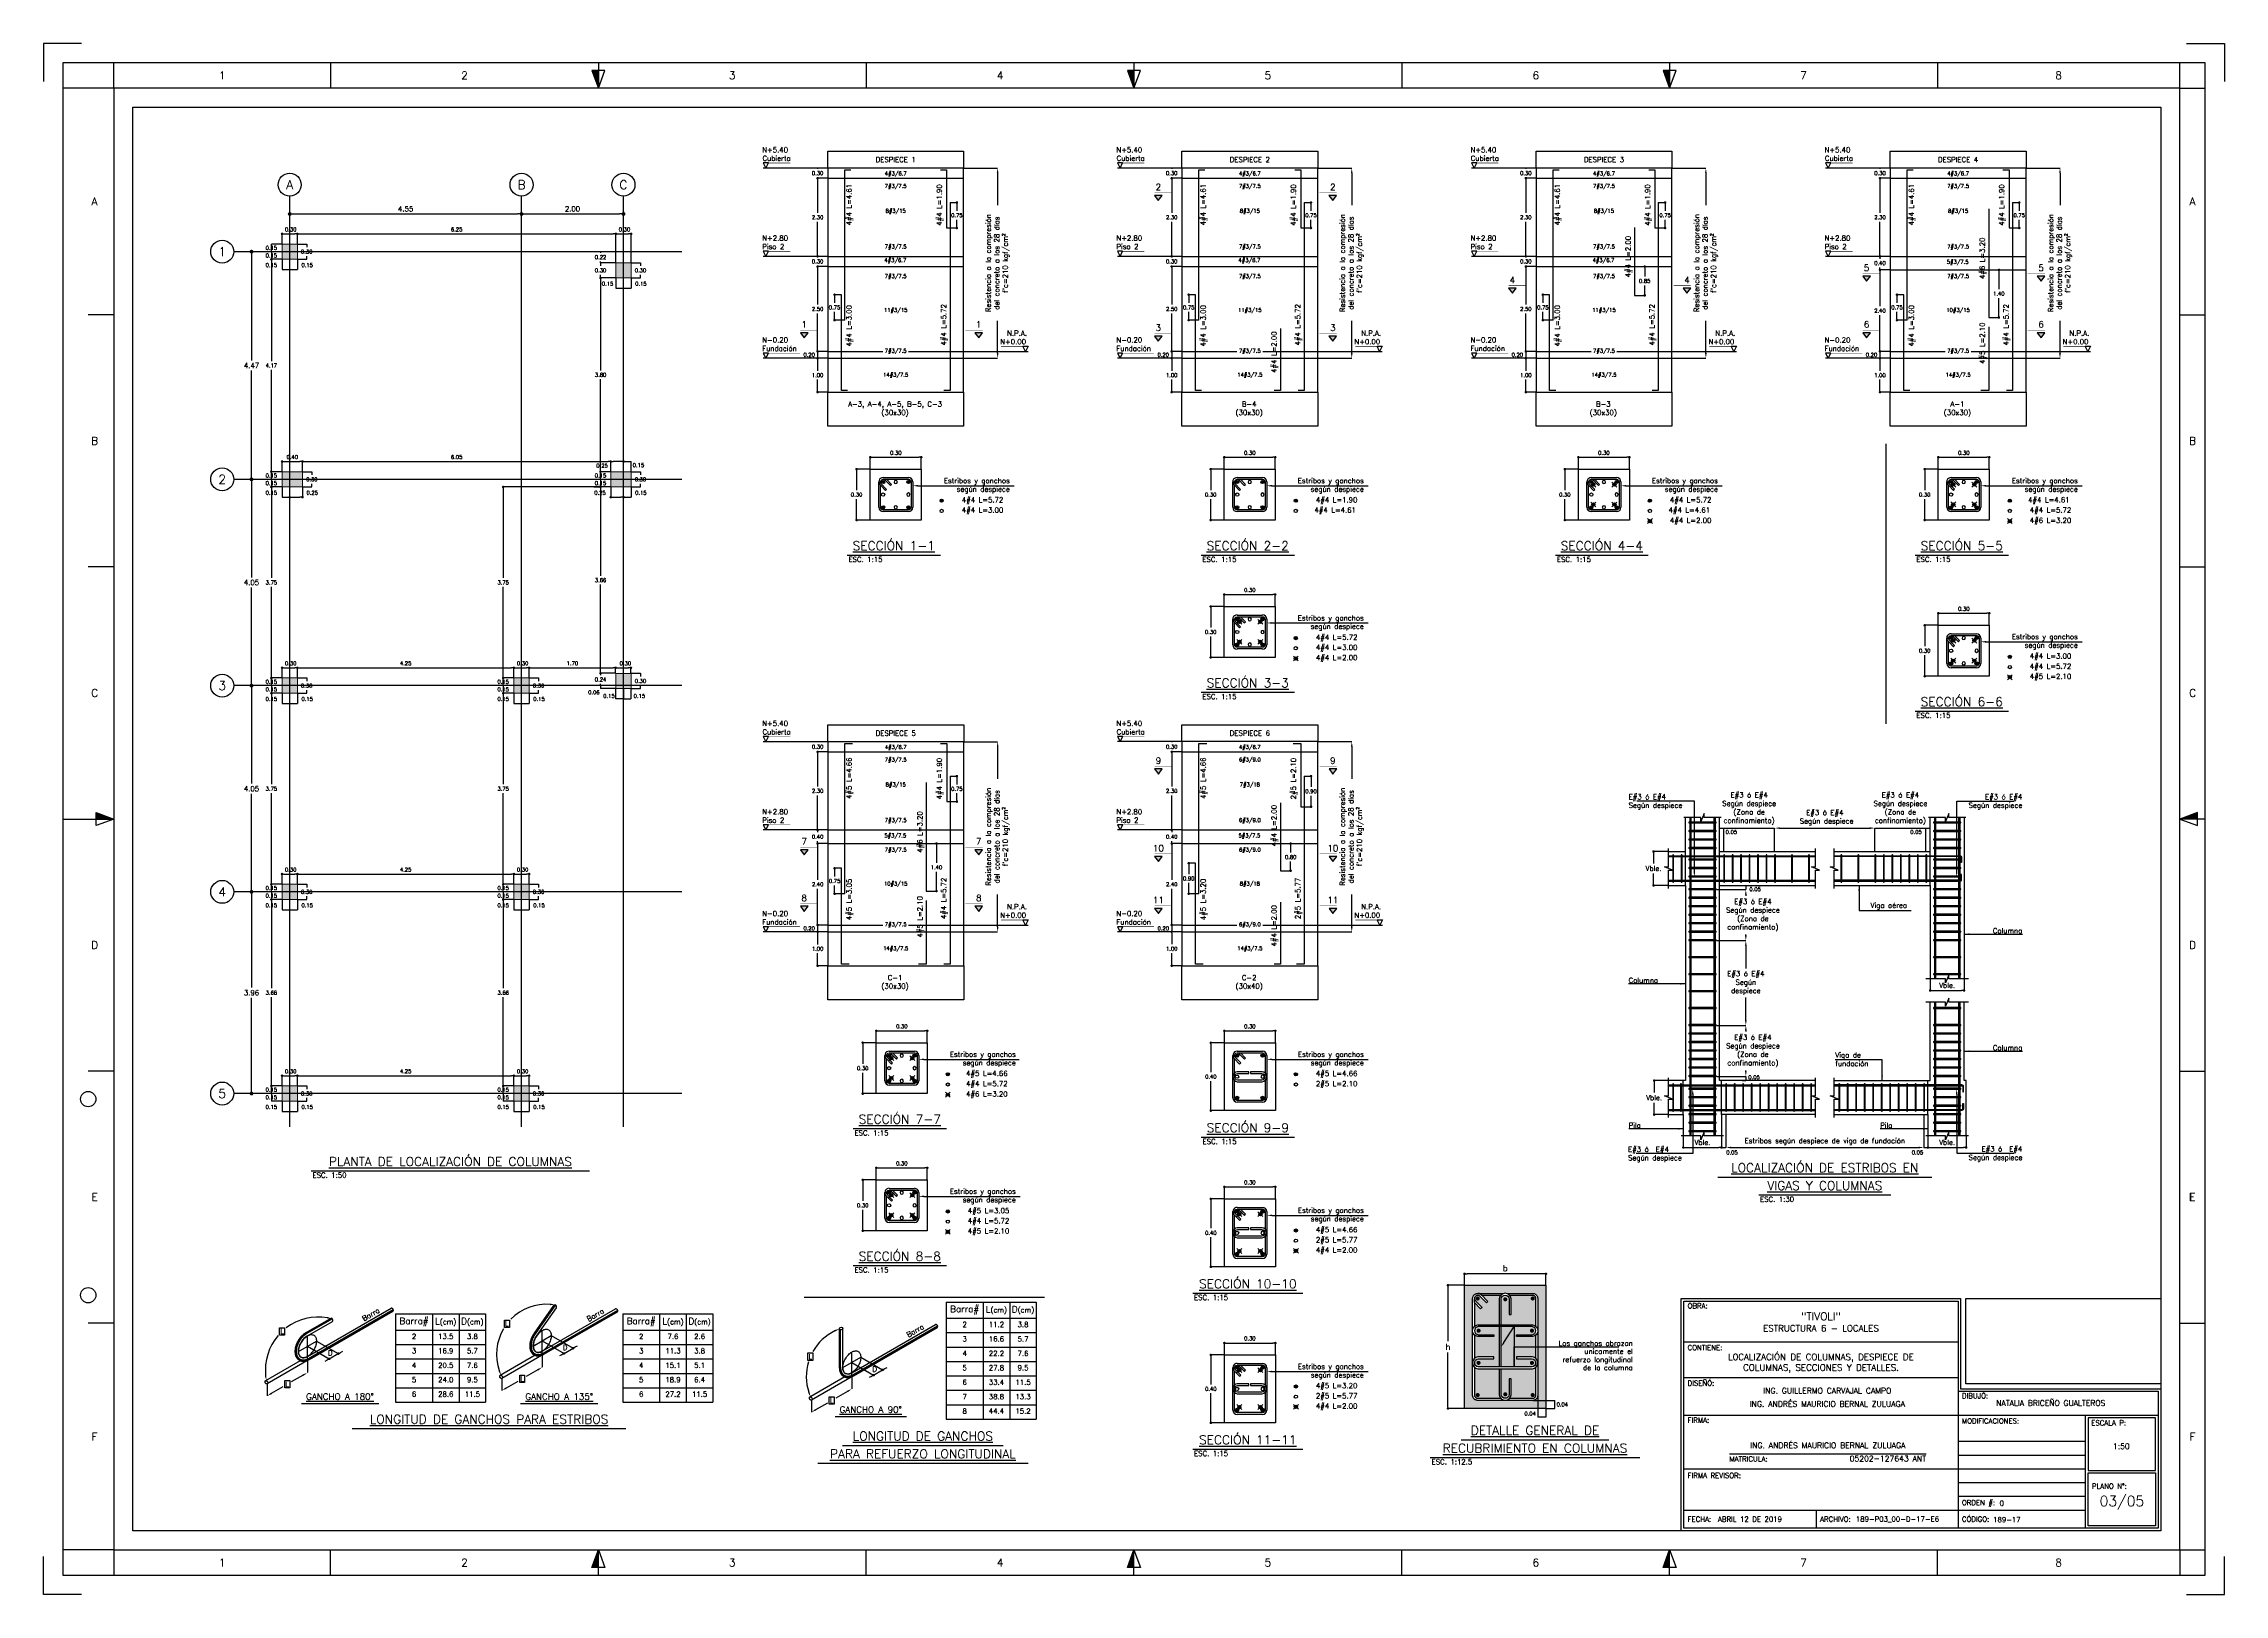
# Paper-space layout '189-P03_00-T-17-E-1' of a CAD drawing. Header units: millimetres. Extents: x 0 to 0.856, y 0 to 0.609.
# The model-space entities are those that its viewports show. They can reach past a viewport. Long polylines and large blocks are cut down to what shows.
import ezdxf
from ezdxf import colors
from ezdxf.entities.mleader import LeaderData, LeaderLine
from ezdxf.enums import TextEntityAlignment as Align
from ezdxf.math import Vec2, Vec3

# ---------------------------------------------------------------- set-up
doc = ezdxf.new("R2010")
doc.units = ezdxf.units.MM
doc.header["$LTSCALE"] = 0.01
doc.header["$PDMODE"] = 3
doc.linetypes.add('DASHDOT', pattern=[1, 0.5, -0.25, 0, -0.25])
doc.linetypes.add('DASHED2', pattern=[0.375, 0.25, -0.125])
for name, color, linetype in [('FC_BORDE COLUMNA', 6, 'DASHED2'), ('FC_BORDES', 4, 'Continuous'), ('FC_CIRCULO DE EJES', 3, 'Continuous'), ('FC_COTAS', 1, 'Continuous'), ('FC_COTAS @ 100', 1, 'Continuous'), ('FC_COTAS @ 12.5', 1, 'Continuous'), ('FC_COTAS @ 15', 1, 'Continuous'), ('FC_COTAS @ 30', 1, 'Continuous'), ('FC_COTAS @ 50', 1, 'Continuous'), ('FC_COTAS @ 75', 1, 'Continuous'), ('FC_COTAS EJES', 1, 'Continuous'), ('FC_COTAS EJES @ 50', 1, 'Continuous'), ('FC_EJES', 1, 'DASHDOT'), ('FC_ESTRIBOS', 3, 'Continuous'), ('FC_GANCHOS', 4, 'Continuous'), ('FC_HATCH 253', 253, 'Continuous'), ('FC_HATCH 254', 254, 'Continuous'), ('FC_HATCH COLUMNAS', 253, 'Continuous'), ('FC_LINEA CORTE', 1, 'Continuous'), ('FC_PROYECCION', 6, 'DASHED2'), ('FC_R-100 @ 75', 12, 'Continuous'), ('FC_R-140', 2, 'Continuous'), ('FC_R-140 @ 1', 2, 'Continuous'), ('FC_R-175', 5, 'Continuous'), ('FC_R-200', 5, 'Continuous'), ('FC_R-200 @ 1', 5, 'Continuous'), ('FC_R-60 @ 75', 11, 'Continuous'), ('FC_R-80', 11, 'Continuous'), ('FC_R-80 @ 1', 11, 'Continuous'), ('FC_R-80 @ 100', 11, 'Continuous'), ('FC_R-80 @ 15', 11, 'Continuous'), ('FC_R-80 @ 75', 11, 'Continuous'), ('FC_REFUERZO', 5, 'Continuous'), ('FC_REFUERZO 2', 1, 'Continuous'), ('FC_ROTULO', 5, 'Continuous')]:
    doc.layers.add(name, color=color, linetype=linetype)
for name, color, linetype, plot in [('FC_CAJON COLUMNAS', 230, 'Continuous', False), ('FC_DEFPOINTS', 250, 'Continuous', False), ('FC_HOJA', 230, 'Continuous', False), ('FC_HOJA LAYOUT', 230, 'Continuous', False)]:
    doc.layers.add(name, color=color, linetype=linetype, plot=plot)
doc.layers.add('FC_COLUMNAS', color=5, linetype='Continuous', lineweight=15)
doc.layers.get('FC_DEFPOINTS').off()
doc.styles.add('FC_TEXT', font='romans.shx', dxfattribs={"height": 0.002})
doc.styles.add('FC_TEXT1', font='romans.shx')
doc.dimstyles.new('FC_COTAS', dxfattribs={"dimtxt": 0.0015, "dimasz": 0.001, "dimexe": 0, "dimexo": 0, "dimgap": 0.001, "dimtad": 1, "dimtih": 1, "dimtoh": 1, "dimzin": 0, "dimdsep": 46, "dimtxsty": 'FC_TEXT1', "dimblk": 'DOT', "dimcen": 0.09, "dimclrd": 256, "dimclre": 256, "dimclrt": 256, "dimadec": 0, "dimazin": 0, "dimtfac": 1, "dimtix": 1, "dimtmove": 2, "dimatfit": 3, "dimfxl": 1.002, "dimtolj": 1, "dimtzin": 0, "dimlwd": -1, "dimarcsym": 0})
doc.dimstyles.new('FC_COTAS EJES', dxfattribs={"dimtxt": 0.002, "dimasz": 0.0015, "dimexe": 0, "dimexo": 0, "dimgap": 0.001, "dimtad": 1, "dimtih": 1, "dimtoh": 1, "dimzin": 0, "dimdsep": 46, "dimtxsty": 'FC_TEXT1', "dimblk": 'DOT', "dimcen": 0.09, "dimclrd": 256, "dimclre": 256, "dimclrt": 256, "dimadec": 0, "dimazin": 0, "dimtfac": 1, "dimtix": 1, "dimtmove": 2, "dimatfit": 3, "dimfxl": 1.002, "dimtolj": 1, "dimtzin": 0, "dimlwd": -1, "dimarcsym": 0})
doc.dimstyles.new('FC_COTAS$7', dxfattribs={"dimtxt": 0.002, "dimasz": 0.002, "dimexe": 0, "dimexo": 0, "dimgap": 0.000375, "dimtad": 2, "dimtih": 1, "dimtoh": 1, "dimzin": 0, "dimdsep": 46, "dimtxsty": 'FC_TEXT1', "dimblk": 'DOT', "dimcen": 0.09, "dimclrd": 256, "dimclre": 256, "dimclrt": 11, "dimadec": 0, "dimazin": 0, "dimtfac": 1, "dimtix": 1, "dimtmove": 2, "dimatfit": 3, "dimfxl": 1.002, "dimtolj": 1, "dimtzin": 0, "dimlwd": -1, "dimarcsym": 0})

# ---------------------------------------------------------------- blocks, each defined once
blk = doc.blocks.new('*U20')
at = {"layer": 'FC_R-80', "insert": (0, 0), "char_height": 0.0022, "width": 0.0696887, "attachment_point": 8, "style": 'FC_TEXT1'}
blk.add_mtext('ING. ANDRÉS MAURICIO BERNAL ZULUAGA', dxfattribs=at)
at = {"layer": 'FC_ROTULO', "color": 11, "insert": (-0.0002, 0.01741), "char_height": 0.0022, "width": 0.0702125, "attachment_point": 5, "style": 'FC_TEXT1'}
blk.add_mtext('ING.^IANDRÉS MAURICIO BERNAL ZULUAGA', dxfattribs=at)
at = {"layer": 'FC_ROTULO', "color": 11, "insert": (0.03854, -0.00297), "char_height": 0.0022, "attachment_point": 3, "style": 'FC_TEXT1'}
blk.add_mtext_dynamic_manual_height_columns('05202-127643 ANT', width=0.0337553, gutter_width=0.045, heights=[0], dxfattribs=at)
blk = doc.blocks.new('*U21')
at = {"layer": 'FC_R-80', "insert": (0, 0), "char_height": 0.0021754, "attachment_point": 4, "style": 'FC_TEXT1'}
blk.add_mtext_dynamic_manual_height_columns('NATALIA BRICEÑO GUALTEROS', width=0.0507286, gutter_width=0.045, heights=[0], dxfattribs=at)
blk = doc.blocks.new('*U15')
at = {"layer": 'FC_R-80', "insert": (0, 0), "char_height": 0.002175, "attachment_point": 4, "style": 'FC_TEXT1'}
blk.add_mtext_dynamic_manual_height_columns('1:50', width=0.0069624, gutter_width=0.045, heights=[0], dxfattribs=at)
blk = doc.blocks.new('*U5')
at = {"layer": 'FC_ROTULO', "color": 12, "insert": (0.00148, -0.00148), "char_height": 0.002, "attachment_point": 1, "style": 'FC_TEXT1'}
blk.add_mtext_dynamic_manual_height_columns('PLANO N°:', width=0.0163891, gutter_width=0.045, heights=[0], dxfattribs=at)
blk = doc.blocks.new('*U22')
at = {"layer": 'FC_ROTULO', "color": 11, "insert": (0, 0), "char_height": 0.0022, "width": 0.0571172, "attachment_point": 5, "style": 'FC_TEXT1'}
blk.add_mtext('ING. GUILLERMO CARVAJAL CAMPO', dxfattribs=at)
blk = doc.blocks.new('FC_B_ROTULO A1 HORIZONTAL')
at = {"layer": 'FC_HATCH 253'}
h = blk.add_hatch(color=254, dxfattribs=at)
h.dxf.hatch_style = 1
h.paths.add_polyline_path([(0.21775, 0.5915), (0.21775, 0.59842), (0.21525, 0.59842)])
h = blk.add_hatch(color=254, dxfattribs=at)
h.dxf.hatch_style = 1
h.paths.add_polyline_path([(0.428, 0.5915), (0.428, 0.59842), (0.4255, 0.59842)])
h = blk.add_hatch(color=254, dxfattribs=at)
h.dxf.hatch_style = 1
h.paths.add_polyline_path([(0.63825, 0.5915), (0.63825, 0.59842), (0.63575, 0.59842)])
h = blk.add_hatch(color=254, dxfattribs=at)
h.dxf.hatch_style = 1
h.paths.add_polyline_path([(0.0275, 0.3045), (0.02058, 0.3045), (0.02058, 0.307)])
h = blk.add_hatch(color=254, dxfattribs=at)
h.dxf.hatch_style = 1
h.paths.add_polyline_path([(0.8385, 0.3045), (0.84542, 0.3045), (0.84542, 0.307)])
h = blk.add_hatch(color=254, dxfattribs=at)
h.dxf.hatch_style = 1
h.paths.add_polyline_path([(0.21775, 0.0175), (0.21775, 0.01058), (0.21525, 0.01058)])
h = blk.add_hatch(color=254, dxfattribs=at)
h.dxf.hatch_style = 1
h.paths.add_polyline_path([(0.428, 0.0175), (0.428, 0.01058), (0.4255, 0.01058)])
h = blk.add_hatch(color=254, dxfattribs=at)
h.dxf.hatch_style = 1
h.paths.add_polyline_path([(0.63825, 0.0175), (0.63825, 0.01058), (0.63575, 0.01058)])
at = {"color": 254, "ltscale": 1.5}
for points in [[(0.01487, 0.609), (0, 0.609), (0, 0.59413)], [(0.84113, 0.609), (0.856, 0.609), (0.856, 0.59413)], [(0.01487, 0), (0, 0), (0, 0.01487)], [(0.84113, 0), (0.856, 0), (0.856, 0.01487)]]:
    blk.add_lwpolyline(points, dxfattribs=at)
at = {"layer": 'FC_BORDES', "color": 4}
blk.add_lwpolyline([(0.0275, 0.0175), (0.8385, 0.0175), (0.8385, 0.5915), (0.0275, 0.5915), (0.0275, 0.0175)], dxfattribs=at)
at = {"layer": 'FC_BORDES'}
for points in [[(0.83001, 0.02599), (0.6438, 0.02599), (0.6438, 0.11515), (0.75149, 0.11515), (0.75149, 0.07976), (0.83001, 0.07976), (0.83001, 0.02599)], [(0.80154, 0.07036), (0.83001, 0.07036), (0.83001, 0.02599), (0.80154, 0.02599)], [(0.80252, 0.06937), (0.80252, 0.04867), (0.82902, 0.04867), (0.82902, 0.06937), (0.80252, 0.06937)], [(0.80252, 0.04768), (0.82902, 0.04768), (0.82902, 0.02698), (0.80252, 0.02698)]]:
    blk.add_lwpolyline(points, close=True, dxfattribs=at)
for points in [[(0.6438, 0.09914), (0.75149, 0.09914)], [(0.6438, 0.08514), (0.75149, 0.08514)], [(0.75149, 0.07976), (0.75149, 0.02599)], [(0.6438, 0.07036), (0.75149, 0.07036)], [(0.75149, 0.07036), (0.83001, 0.07036)], [(0.6438, 0.04935), (0.75149, 0.04935)], [(0.6438, 0.0331), (0.80154, 0.0331)], [(0.6958, 0.0331), (0.6958, 0.02599)]]:
    blk.add_lwpolyline(points, dxfattribs=at)
at = {"layer": 'FC_HATCH 253'}
for points in [[(0.0275, 0.5915), (0.0275, 0.6015)], [(0.11263, 0.6015), (0.11263, 0.5915)], [(0.21775, 0.6015), (0.21775, 0.5915)], [(0.32288, 0.6015), (0.32288, 0.5915)], [(0.428, 0.6015), (0.428, 0.5915)], [(0.53313, 0.6015), (0.53313, 0.5915)], [(0.63825, 0.6015), (0.63825, 0.5915)], [(0.74338, 0.6015), (0.74338, 0.5915)], [(0.8385, 0.5915), (0.8385, 0.6015)], [(0.0275, 0.5915), (0.0075, 0.5915)], [(0.8385, 0.5915), (0.8485, 0.5915)], [(0.0275, 0.5025), (0.0175, 0.5025)], [(0.8385, 0.5025), (0.8485, 0.5025)], [(0.0275, 0.4035), (0.0175, 0.4035)], [(0.8385, 0.4035), (0.8485, 0.4035)], [(0.0075, 0.3045), (0.0275, 0.3045)], [(0.8485, 0.3045), (0.8385, 0.3045)], [(0.0275, 0.2055), (0.0175, 0.2055)], [(0.8385, 0.2055), (0.8485, 0.2055)], [(0.0275, 0.1065), (0.0175, 0.1065)], [(0.8385, 0.1065), (0.8485, 0.1065)], [(0.0275, 0.0175), (0.0075, 0.0175)], [(0.0275, 0.0175), (0.0275, 0.0075)], [(0.11263, 0.0075), (0.11263, 0.0175)], [(0.21775, 0.0075), (0.21775, 0.0175)], [(0.32288, 0.0075), (0.32288, 0.0175)], [(0.428, 0.0075), (0.428, 0.0175)], [(0.53313, 0.0075), (0.53313, 0.0175)], [(0.63825, 0.0075), (0.63825, 0.0175)], [(0.74338, 0.0075), (0.74338, 0.0175)], [(0.8385, 0.0175), (0.8385, 0.0075)], [(0.8385, 0.0175), (0.8485, 0.0175)]]:
    blk.add_lwpolyline(points, dxfattribs=at)
for points in [[(0.21525, 0.59842), (0.21775, 0.5915), (0.22025, 0.59842)], [(0.4255, 0.59842), (0.428, 0.5915), (0.4305, 0.59842)], [(0.63575, 0.59842), (0.63825, 0.5915), (0.64075, 0.59842)], [(0.02058, 0.307), (0.0275, 0.3045), (0.02058, 0.302)], [(0.84542, 0.307), (0.8385, 0.3045), (0.84542, 0.302)], [(0.21525, 0.01058), (0.21775, 0.0175), (0.22025, 0.01058)], [(0.4255, 0.01058), (0.428, 0.0175), (0.4305, 0.01058)], [(0.63575, 0.01058), (0.63825, 0.0175), (0.64075, 0.01058)]]:
    blk.add_lwpolyline(points, close=True, dxfattribs=at)
for centre in [(0.0175, 0.1945), (0.0175, 0.1175)]:
    blk.add_circle(centre, 0.003, dxfattribs=at)
at = {"layer": 'FC_HOJA LAYOUT'}
blk.add_lwpolyline([(0.0075, 0.0075), (0.8485, 0.0075), (0.8485, 0.6015), (0.0075, 0.6015)], close=True, dxfattribs=at)
at = {"layer": 'FC_ROTULO', "color": 7}
blk.add_line((0.66171, 0.05523), (0.73899, 0.05523), dxfattribs=at)
at = {"layer": 'FC_ROTULO', "color": 9, "ltscale": 1.5}
blk.add_lwpolyline([(0.831, 0.025), (0.035, 0.025), (0.035, 0.584), (0.831, 0.584)], close=True, dxfattribs=at)
at = {"layer": 'FC_ROTULO'}
blk.add_lwpolyline([(0.831, 0.025), (0.64281, 0.025), (0.64281, 0.11614), (0.75248, 0.11614), (0.75248, 0.08075), (0.831, 0.08075), (0.831, 0.025)], dxfattribs=at)
blk.add_lwpolyline([(0.75448, 0.11614), (0.831, 0.11614), (0.831, 0.08275), (0.75448, 0.08275)], close=True, dxfattribs=at)
at = {"layer": 'FC_ROTULO', "color": 12}
for points in [[(0.80154, 0.05998), (0.75149, 0.05998)], [(0.80154, 0.05461), (0.75149, 0.05461)], [(0.80154, 0.04923), (0.75149, 0.04923)], [(0.80154, 0.04385), (0.75149, 0.04385)], [(0.80154, 0.03847), (0.75149, 0.03847)]]:
    blk.add_lwpolyline(points, dxfattribs=at)
at = {"layer": 'FC_R-140', "color": 2, "style": 'FC_TEXT1'}
blk.add_attdef('ESTRUCTURA', text='', height=0.0025, dxfattribs=at).set_placement((0.69765, 0.10452), align=Align.MIDDLE_CENTER)
at = {"layer": 'FC_R-175', "style": 'FC_TEXT1'}
blk.add_attdef('PROYECTO', text='', height=0.003, dxfattribs=at).set_placement((0.69765, 0.10922), align=Align.MIDDLE_CENTER)
at = {"layer": 'FC_R-80', "color": 254, "style": 'FC_TEXT'}
blk.add_text('E', height=0.003, dxfattribs=at).set_placement((0.842, 0.1545))
at = {"layer": 'FC_R-80', "style": 'FC_TEXT1'}
for tag, p in [('MODIFICACIÓN1', (0.75226, 0.057)), ('MODIFICACIÓN2', (0.75226, 0.05163)), ('MODIFICACIÓN3', (0.75226, 0.04625)), ('MODIFICACIÓN4', (0.75226, 0.04087)), ('CÓDIGO', (0.76523, 0.02935))]:
    blk.add_attdef(tag, text='', height=0.002, dxfattribs=at).set_placement(p, align=Align.MIDDLE_LEFT)
blk.add_attdef('N.ORDEN', (0.76777, 0.03478), '', height=0.002, dxfattribs=at)
at = {"layer": 'FC_R-80 @ 1', "color": 254, "char_height": 0.003, "attachment_point": 5, "style": 'FC_TEXT'}
for s, insert in [('1', (0.07006, 0.5965)), ('1', (0.07006, 0.5965)), ('2', (0.16519, 0.5965)), ('2', (0.16519, 0.5965)), ('3', (0.27031, 0.5965)), ('3', (0.27031, 0.5965)), ('4', (0.37544, 0.5965)), ('4', (0.37544, 0.5965)), ('5', (0.48056, 0.5965)), ('5', (0.48056, 0.5965)), ('6', (0.58569, 0.5965)), ('6', (0.58569, 0.5965)), ('7', (0.69081, 0.5965)), ('7', (0.69081, 0.5965)), ('8', (0.79094, 0.5965)), ('8', (0.79094, 0.5965)), ('A', (0.02, 0.547)), ('A', (0.02, 0.547)), ('A', (0.8435, 0.547)), ('A', (0.8435, 0.547)), ('B', (0.02, 0.453)), ('B', (0.02, 0.453)), ('B', (0.8435, 0.453)), ('B', (0.8435, 0.453)), ('C', (0.02, 0.354)), ('C', (0.02, 0.354)), ('C', (0.8435, 0.354)), ('C', (0.8435, 0.354)), ('D', (0.02, 0.255)), ('D', (0.02, 0.255)), ('D', (0.8435, 0.255)), ('D', (0.8435, 0.255)), ('E', (0.02, 0.156)), ('E', (0.02, 0.156)), ('E', (0.8435, 0.156)), ('F', (0.02, 0.062)), ('F', (0.02, 0.062)), ('F', (0.8435, 0.062)), ('1', (0.07006, 0.0125)), ('1', (0.07006, 0.0125)), ('2', (0.16519, 0.0125)), ('2', (0.16519, 0.0125)), ('3', (0.27031, 0.0125)), ('3', (0.27031, 0.0125)), ('4', (0.37544, 0.0125)), ('4', (0.37544, 0.0125)), ('5', (0.48056, 0.0125)), ('5', (0.48056, 0.0125)), ('6', (0.58569, 0.0125)), ('6', (0.58569, 0.0125)), ('7', (0.69081, 0.0125)), ('7', (0.69081, 0.0125)), ('8', (0.79094, 0.0125)), ('8', (0.79094, 0.0125))]:
    blk.add_mtext_dynamic_manual_height_columns(s, width=0.0016014, gutter_width=0.045, heights=[0], dxfattribs=dict(at, insert=insert))
at = {"layer": 'FC_R-80 @ 1', "color": 12, "char_height": 0.002, "style": 'FC_TEXT'}
for s, width, insert, attachment_point in [('OBRA:', 0.008401, (0.6453, 0.11432), 1), ('CONTIENE:', 0.0147819, (0.6453, 0.09792), 1), ('DISEÑÓ:', 0.0111629, (0.6453, 0.08395), 1), ('DIBUJÓ:', 0.0107819, (0.75299, 0.07799), 4), ('FIRMA:', 0.0090676, (0.6453, 0.06942), 1), ('MODIFICACIONES:', 0.0107819, (0.75299, 0.0681), 4), ('ESCALA P:', 0.0153533, (0.80373, 0.06836), 1), ('MATRICULA:', 0.0163057, (0.66171, 0.05419), 1), ('FIRMA REVISOR:', 0.0233533, (0.6453, 0.04771), 1), ('ORDEN #:', 0.0145914, (0.75299, 0.0357), 4), ('FECHA:', 0.0099248, (0.6453, 0.02954), 4), ('ARCHIVO:', 0.0099248, (0.6973, 0.02954), 4), ('CÓDIGO:', 0.0099248, (0.75299, 0.02954), 4)]:
    blk.add_mtext_dynamic_manual_height_columns(s, width=width, gutter_width=0.01, heights=[0], dxfattribs=dict(at, insert=insert, attachment_point=attachment_point))
blk = doc.blocks.new('*U23')
at = {"layer": 'FC_R-200', "color": 4, "ltscale": 1.5}
blk.add_lwpolyline([(-0.05466, 0), (0.05466, 0)], dxfattribs=at)
at = {"layer": 'FC_R-200', "ltscale": 1.5, "style": 'FC_TEXT1'}
blk.add_attdef('%%UTÍTULO', text='', height=0.0035, dxfattribs=at).set_placement((0, 0.00366), align=Align.MIDDLE_CENTER)
at = {"layer": 'FC_R-80', "ltscale": 1.5, "style": 'FC_TEXT1'}
blk.add_attdef('ESCALA', text='', height=0.002, dxfattribs=at).set_placement((-0.05413, -0.0017), align=Align.MIDDLE_LEFT)
blk = doc.blocks.new('*U33')
at = {"layer": 'FC_R-140', "color": 4, "ltscale": 1.5}
blk.add_lwpolyline([(-0.01518, 0), (0.01518, 0)], dxfattribs=at)
at = {"layer": 'FC_R-140', "ltscale": 1.5, "style": 'FC_TEXT1'}
blk.add_attdef('%%UTÍTULO', text='', height=0.0025, dxfattribs=at).set_placement((0, 0.00266), align=Align.MIDDLE_CENTER)
at = {"layer": 'FC_R-80', "ltscale": 1.5, "style": 'FC_TEXT1'}
blk.add_attdef('ESCALA', text='', height=0.002, dxfattribs=at).set_placement((-0.01518, -0.0017), align=Align.MIDDLE_LEFT)
blk = doc.blocks.new('*U34')
at = {"layer": 'FC_R-140', "color": 4, "ltscale": 1.5}
blk.add_lwpolyline([(-0.0152, 0), (0.0152, 0)], dxfattribs=at)
at = {"layer": 'FC_R-140', "ltscale": 1.5, "style": 'FC_TEXT1'}
blk.add_attdef('%%UTÍTULO', text='', height=0.0025, dxfattribs=at).set_placement((0, 0.00266), align=Align.MIDDLE_CENTER)
at = {"layer": 'FC_R-80', "ltscale": 1.5, "style": 'FC_TEXT1'}
blk.add_attdef('ESCALA', text='', height=0.002, dxfattribs=at).set_placement((-0.0152, -0.0017), align=Align.MIDDLE_LEFT)
blk = doc.blocks.new('*T28')
at = {"layer": 'FC_BORDES', "color": 0, "linetype": 'ByBlock', "lineweight": -2, "transparency": 16777216}
for p, q in [((0, 0), (3.535, 0)), ((0, 0), (0, -3.467)), ((1.447, 0), (1.447, -3.467)), ((2.494, 0), (2.494, -3.467)), ((3.535, 0), (3.535, -3.467)), ((0, -0.633), (3.535, -0.633)), ((0, -1.2), (3.535, -1.2)), ((0, -1.767), (3.535, -1.767)), ((0, -2.333), (3.535, -2.333)), ((0, -2.9), (3.535, -2.9)), ((0, -3.467), (3.535, -3.467))]:
    blk.add_line(p, q, dxfattribs=at)
at = {"layer": 'FC_BORDES', "color": 2, "transparency": 16777216, "char_height": 0.25, "attachment_point": 5, "style": 'FC_TEXT1'}
for s, insert, width in [('{\\C12;Barra#}', (0.724, -0.317), 1.44709), ('{\\C12;L\\H0.8x;\\C11;(cm)}', (1.971, -0.317), 1.04655), ('{\\C12;D\\H0.8x;\\C11;(cm)}', (3.015, -0.317), 1.04078)]:
    blk.add_mtext(s, dxfattribs=dict(at, insert=insert, width=width))
at = {"layer": 'FC_BORDES', "color": 11, "transparency": 16777216, "char_height": 0.2, "attachment_point": 2, "style": 'FC_TEXT1'}
for s, insert, width in [('2', (0.724, -0.783), 1.14739), ('7.6', (1.971, -0.783), 0.74685), ('2.6', (3.015, -0.783), 0.74108), ('3', (0.724, -1.35), 1.14739), ('11.3', (1.971, -1.35), 0.74685), ('3.8', (3.015, -1.35), 0.74108), ('4', (0.724, -1.917), 1.14739), ('15.1', (1.971, -1.917), 0.74685), ('5.1', (3.015, -1.917), 0.74108), ('5', (0.724, -2.483), 1.14739), ('18.9', (1.971, -2.483), 0.74685), ('6.4', (3.015, -2.483), 0.74108), ('6', (0.724, -3.05), 1.14739), ('27.2', (1.971, -3.05), 0.74685), ('11.5', (3.015, -3.05), 0.74108)]:
    blk.add_mtext(s, dxfattribs=dict(at, insert=insert, width=width))
blk = doc.blocks.new('*U35')
at = {"layer": 'FC_R-200', "color": 4, "ltscale": 1.5}
blk.add_lwpolyline([(-0.05368, 0), (0.05368, 0)], dxfattribs=at)
at = {"layer": 'FC_R-200', "ltscale": 1.5, "style": 'FC_TEXT1'}
blk.add_attdef('%%UTÍTULO', text='', height=0.0035, dxfattribs=at).set_placement((0, 0.00366), align=Align.MIDDLE_CENTER)
at = {"layer": 'FC_R-80', "ltscale": 1.5, "style": 'FC_TEXT1'}
blk.add_attdef('ESCALA', text='', height=0.002, dxfattribs=at).set_placement((-0.05316, -0.0017), align=Align.MIDDLE_LEFT)
blk = doc.blocks.new('*D30')
at = {"layer": 'Defpoints', "color": 0, "ltscale": 0.6, "transparency": 16777216}
for p in [(0.36, 1.072), (-1.026, 0.971), (-0.19, -0.935), (-2.228, -1.357)]:
    blk.add_point(p, dxfattribs=at)
at = {"layer": 'FC_COTAS', "ltscale": 0.6, "transparency": 16777216}
for start, end in [(80.1744, 127.5081), (139.4537, 186.1989)]:
    blk.add_arc((-0.19, -0.935), 2.081, start, end, dxfattribs=at)
for points in [[(0.172, 1.148), (0.158, 1.083), (0.36, 1.072)], [(-2.226, -1.155), (-2.292, -1.165), (-2.228, -1.357)]]:
    blk.add_solid(points, dxfattribs=at)
at = {"layer": 'FC_COTAS', "ltscale": 0.6, "transparency": 16777216, "insert": (-1.614, 0.582), "char_height": 0.15, "attachment_point": 5, "style": 'FC_TEXT1'}
blk.add_mtext('\\A1;{\\H1.33333x;\\C11;L}', dxfattribs=at)
blk = doc.blocks.new('*D31')
at = {"layer": 'Defpoints', "color": 0, "ltscale": 0.6, "transparency": 16777216}
for p in [(-0.62, -0.564), (-0.62, -1.039), (-2.198, -1.475)]:
    blk.add_point(p, dxfattribs=at)
at = {"layer": 'FC_COTAS', "lineweight": -2, "ltscale": 0.6, "transparency": 16777216}
for p, q in [((-0.62, -0.564), (-0.62, -1.039)), ((-2.198, -1.475), (-2.198, -1.95))]:
    blk.add_line(p, q, dxfattribs=at)
at = {"layer": 'FC_COTAS', "ltscale": 0.6, "transparency": 16777216}
for p, q in [((-0.793, -1.139), (-1.252, -1.404)), ((-2.024, -1.85), (-1.566, -1.585))]:
    blk.add_line(p, q, dxfattribs=at)
for points in [[(-0.81, -1.11), (-0.777, -1.168), (-0.62, -1.039)], [(-2.041, -1.821), (-2.008, -1.879), (-2.198, -1.95)]]:
    blk.add_solid(points, dxfattribs=at)
at = {"layer": 'FC_COTAS', "ltscale": 0.6, "transparency": 16777216, "insert": (-1.409, -1.494), "char_height": 0.15, "attachment_point": 5, "style": 'FC_TEXT1'}
blk.add_mtext('\\A1;{\\H1.33333x;\\C11;L}', dxfattribs=at)
blk = doc.blocks.new('_Dot')
at = {"color": 0, "linetype": 'ByBlock', "lineweight": -2}
blk.add_line((-0.5, 0), (-1, 0), dxfattribs=at)
at = {"color": 0, "linetype": 'ByBlock', "const_width": 0.5}
blk.add_lwpolyline([(-0.25, 0, 1), (0.25, 0, 1)], format="xyb", close=True, dxfattribs=at)
blk = doc.blocks.new('*D32')
at = {"layer": 'Defpoints', "color": 0, "ltscale": 0.6, "transparency": 16777216}
for p in [(-0.267, 0.204), (-0.62, 0), (0.592, -0.292)]:
    blk.add_point(p, dxfattribs=at)
at = {"layer": 'FC_COTAS', "lineweight": -2, "ltscale": 0.6, "transparency": 16777216}
for p, q in [((-0.267, 0.204), (0.592, -0.292)), ((-0.62, 0), (0.239, -0.496))]:
    blk.add_line(p, q, dxfattribs=at)
at = {"layer": 'FC_COTAS', "ltscale": 0.6, "transparency": 16777216}
for p, q in [((0.678, -0.242), (0.765, -0.192)), ((0.239, -0.496), (0.592, -0.292)), ((0.152, -0.546), (0.066, -0.596))]:
    blk.add_line(p, q, dxfattribs=at)
at = {"layer": 'FC_COTAS', "ltscale": 0.6, "transparency": 16777216, "xscale": 0.1, "yscale": 0.1, "zscale": 0.1}
for p, rotation in [((0.592, -0.292), 209.9999999999999), ((0.239, -0.496), 29.9999999999999)]:
    blk.add_blockref('_Dot', p, dxfattribs=dict(at, rotation=rotation))
at = {"layer": 'FC_COTAS', "ltscale": 0.6, "transparency": 16777216, "insert": (0.28, -0.263), "char_height": 0.15, "attachment_point": 5, "style": 'FC_TEXT1'}
blk.add_mtext('\\A1;{\\H1.33333x;\\C11;D}', dxfattribs=at)
blk = doc.blocks.new('*D27')
at = {"layer": 'Defpoints', "color": 0, "ltscale": 0.6, "transparency": 16777216}
for p in [(8.596, -0.353), (8.596, -0.828), (7.018, -1.264)]:
    blk.add_point(p, dxfattribs=at)
at = {"layer": 'FC_COTAS', "lineweight": -2, "ltscale": 0.6, "transparency": 16777216}
for p, q in [((8.596, -0.353), (8.596, -0.828)), ((7.018, -1.264), (7.018, -1.739))]:
    blk.add_line(p, q, dxfattribs=at)
at = {"layer": 'FC_COTAS', "ltscale": 0.6, "transparency": 16777216}
for p, q in [((8.423, -0.928), (7.964, -1.193)), ((7.191, -1.639), (7.65, -1.374))]:
    blk.add_line(p, q, dxfattribs=at)
for points in [[(8.406, -0.899), (8.439, -0.957), (8.596, -0.828)], [(7.175, -1.61), (7.208, -1.668), (7.018, -1.739)]]:
    blk.add_solid(points, dxfattribs=at)
at = {"layer": 'FC_COTAS', "ltscale": 0.6, "transparency": 16777216, "insert": (7.807, -1.283), "char_height": 0.15, "attachment_point": 5, "style": 'FC_TEXT1'}
blk.add_mtext('\\A1;{\\H1.33333x;\\C11;L}', dxfattribs=at)
blk = doc.blocks.new('*D25')
at = {"layer": 'Defpoints', "color": 0, "ltscale": 0.6, "transparency": 16777216}
for p in [(4.298, -34.333), (3.945, -34.537), (5.156, -34.829)]:
    blk.add_point(p, dxfattribs=at)
at = {"layer": 'FC_COTAS', "lineweight": -2, "ltscale": 0.6, "transparency": 16777216}
for p, q in [((4.298, -34.333), (5.156, -34.829)), ((3.945, -34.537), (4.803, -35.032))]:
    blk.add_line(p, q, dxfattribs=at)
at = {"layer": 'FC_COTAS', "ltscale": 0.6, "transparency": 16777216}
for p, q in [((5.243, -34.779), (5.33, -34.729)), ((4.803, -35.032), (5.156, -34.829)), ((4.717, -35.082), (4.63, -35.132))]:
    blk.add_line(p, q, dxfattribs=at)
at = {"layer": 'FC_COTAS', "ltscale": 0.6, "transparency": 16777216, "xscale": 0.1, "yscale": 0.1, "zscale": 0.1}
for p, rotation in [((5.156, -34.829), 209.9999999999999), ((4.803, -35.032), 29.9999999999999)]:
    blk.add_blockref('_Dot', p, dxfattribs=dict(at, rotation=rotation))
at = {"layer": 'FC_COTAS', "ltscale": 0.6, "transparency": 16777216, "insert": (4.845, -34.799), "char_height": 0.15, "attachment_point": 5, "style": 'FC_TEXT1'}
blk.add_mtext('\\A1;{\\H1.33333x;\\C11;D}', dxfattribs=at)
blk = doc.blocks.new('*D26')
at = {"layer": 'Defpoints', "color": 0, "ltscale": 0.6, "transparency": 16777216}
for p in [(4.46, -33.129), (3.089, -33.393), (4.122, -35.071), (2.33, -35.892)]:
    blk.add_point(p, dxfattribs=at)
at = {"layer": 'FC_COTAS', "ltscale": 0.6, "transparency": 16777216}
for start, end in [(85.9358, 135.4094), (149.3885, 198.7857)]:
    blk.add_arc((4.122, -35.071), 1.971, start, end, dxfattribs=at)
for points in [[(4.266, -33.072), (4.258, -33.138), (4.46, -33.129)], [(2.287, -35.693), (2.225, -35.718), (2.33, -35.892)]]:
    blk.add_solid(points, dxfattribs=at)
at = {"layer": 'FC_COTAS', "ltscale": 0.6, "transparency": 16777216, "insert": (2.561, -33.867), "char_height": 0.15, "attachment_point": 5, "style": 'FC_TEXT1'}
blk.add_mtext('\\A1;{\\H1.33333x;\\C11;L}', dxfattribs=at)
blk = doc.blocks.new('*T29')
at = {"layer": 'FC_BORDES', "color": 0, "linetype": 'ByBlock', "lineweight": -2, "transparency": 16777216}
for p, q in [((0, 0), (3.532, 0)), ((0, 0), (0, -3.467)), ((1.444, 0), (1.444, -3.467)), ((2.491, 0), (2.491, -3.467)), ((3.532, 0), (3.532, -3.467)), ((0, -0.633), (3.532, -0.633)), ((0, -1.2), (3.532, -1.2)), ((0, -1.767), (3.532, -1.767)), ((0, -2.333), (3.532, -2.333)), ((0, -2.9), (3.532, -2.9)), ((0, -3.467), (3.532, -3.467))]:
    blk.add_line(p, q, dxfattribs=at)
at = {"layer": 'FC_BORDES', "color": 2, "transparency": 16777216, "char_height": 0.25, "attachment_point": 5, "style": 'FC_TEXT1'}
for s, insert, width in [('{\\C12;Barra#}', (0.722, -0.317), 1.44409), ('{\\C12;L\\H0.8x;\\C11;(cm)}', (1.968, -0.317), 1.04655), ('{\\C12;D\\H0.8x;\\C11;(cm)}', (3.012, -0.317), 1.04078)]:
    blk.add_mtext(s, dxfattribs=dict(at, insert=insert, width=width))
at = {"layer": 'FC_BORDES', "color": 11, "transparency": 16777216, "char_height": 0.2, "attachment_point": 2, "style": 'FC_TEXT1'}
for s, insert, width in [('2', (0.722, -0.783), 1.14439), ('13.5', (1.968, -0.783), 0.74685), ('3.8', (3.012, -0.783), 0.74108), ('3', (0.722, -1.35), 1.14439), ('16.9', (1.968, -1.35), 0.74685), ('5.7', (3.012, -1.35), 0.74108), ('4', (0.722, -1.917), 1.14439), ('20.5', (1.968, -1.917), 0.74685), ('7.6', (3.012, -1.917), 0.74108), ('5', (0.722, -2.483), 1.14439), ('24.0', (1.968, -2.483), 0.74685), ('9.5', (3.012, -2.483), 0.74108), ('6', (0.722, -3.05), 1.14439), ('28.6', (1.968, -3.05), 0.74685), ('11.5', (3.012, -3.05), 0.74108)]:
    blk.add_mtext(s, dxfattribs=dict(at, insert=insert, width=width))
blk = doc.blocks.new('*U41')
at = {"layer": 'FC_R-140', "color": 4, "ltscale": 1.5}
blk.add_lwpolyline([(-0.014, 0), (0.014, 0)], dxfattribs=at)
at = {"layer": 'FC_R-140', "ltscale": 1.5, "style": 'FC_TEXT1'}
blk.add_attdef('%%UTÍTULO', text='', height=0.0025, dxfattribs=at).set_placement((0, 0.00266), align=Align.MIDDLE_CENTER)
at = {"layer": 'FC_R-80', "ltscale": 1.5, "style": 'FC_TEXT1'}
blk.add_attdef('ESCALA', text='', height=0.002, dxfattribs=at).set_placement((-0.014, -0.0017), align=Align.MIDDLE_LEFT)
blk = doc.blocks.new('*T40')
at = {"layer": 'FC_BORDES', "color": 0, "linetype": 'ByBlock', "lineweight": -2, "ltscale": 0.6, "transparency": 16777216}
for p, q in [((0, 0), (3.535, 0)), ((0, 0), (0, -4.6)), ((1.447, 0), (1.447, -4.6)), ((2.494, 0), (2.494, -4.6)), ((3.535, 0), (3.535, -4.6)), ((0, -0.633), (3.535, -0.633)), ((0, -1.2), (3.535, -1.2)), ((0, -1.767), (3.535, -1.767)), ((0, -2.333), (3.535, -2.333)), ((0, -2.9), (3.535, -2.9)), ((0, -3.467), (3.535, -3.467)), ((0, -4.033), (3.535, -4.033)), ((0, -4.6), (3.535, -4.6))]:
    blk.add_line(p, q, dxfattribs=at)
at = {"layer": 'FC_BORDES', "color": 2, "ltscale": 0.6, "transparency": 16777216, "char_height": 0.25, "attachment_point": 5, "style": 'FC_TEXT1'}
for s, insert, width in [('{\\C12;Barra#}', (0.724, -0.317), 1.44709), ('{\\C12;L\\H0.8x;\\C11;(cm)}', (1.971, -0.317), 1.04655), ('{\\C12;D\\H0.8x;\\C11;(cm)}', (3.015, -0.317), 1.04078)]:
    blk.add_mtext(s, dxfattribs=dict(at, insert=insert, width=width))
at = {"layer": 'FC_BORDES', "color": 11, "ltscale": 0.6, "transparency": 16777216, "char_height": 0.2, "attachment_point": 2, "style": 'FC_TEXT1'}
for s, insert, width in [('2', (0.724, -0.783), 1.14739), ('11.2', (1.971, -0.783), 0.74685), ('3.8', (3.015, -0.783), 0.74108), ('3', (0.724, -1.35), 1.14739), ('16.6', (1.971, -1.35), 0.74685), ('5.7', (3.015, -1.35), 0.74108), ('4', (0.724, -1.917), 1.14739), ('22.2', (1.971, -1.917), 0.74685), ('7.6', (3.015, -1.917), 0.74108), ('5', (0.724, -2.483), 1.14739), ('27.8', (1.971, -2.483), 0.74685), ('9.5', (3.015, -2.483), 0.74108), ('6', (0.724, -3.05), 1.14739), ('33.4', (1.971, -3.05), 0.74685), ('11.5', (3.015, -3.05), 0.74108), ('7', (0.724, -3.617), 1.14739), ('38.8', (1.971, -3.617), 0.74685), ('13.3', (3.015, -3.617), 0.74108), ('8', (0.724, -4.183), 1.14739), ('44.4', (1.971, -4.183), 0.74685), ('15.2', (3.015, -4.183), 0.74108)]:
    blk.add_mtext(s, dxfattribs=dict(at, insert=insert, width=width))
blk = doc.blocks.new('*U42')
at = {"layer": 'FC_R-200', "color": 4, "ltscale": 1.5}
for points in [[(-0.03148, 0), (0.03148, 0)], [(-0.04128, -0.007), (0.04128, -0.007)]]:
    blk.add_lwpolyline(points, dxfattribs=at)
at = {"layer": 'FC_R-200', "ltscale": 1.5, "style": 'FC_TEXT1'}
for tag, p in [('%%UTÍTULO', (0, 0.00366)), ('%%UTÍTULO1', (0, -0.00334))]:
    blk.add_attdef(tag, text='', height=0.0035, dxfattribs=at).set_placement(p, align=Align.MIDDLE_CENTER)
at = {"layer": 'FC_R-80', "ltscale": 1.5, "style": 'FC_TEXT1'}
blk.add_attdef('ESCALA', text='', height=0.002, dxfattribs=at).set_placement((-0.04075, -0.0087), align=Align.MIDDLE_LEFT)
blk = doc.blocks.new('*D37')
at = {"layer": 'Defpoints', "color": 0, "ltscale": 0.6, "transparency": 16777216}
for p in [(-0.994, -44.709), (-0.994, -45.184), (-2.572, -45.62)]:
    blk.add_point(p, dxfattribs=at)
at = {"layer": 'FC_COTAS', "lineweight": -2, "ltscale": 0.6, "transparency": 16777216}
for p, q in [((-0.994, -44.709), (-0.994, -45.184)), ((-2.572, -45.62), (-2.572, -46.095))]:
    blk.add_line(p, q, dxfattribs=at)
at = {"layer": 'FC_COTAS', "ltscale": 0.6, "transparency": 16777216}
for p, q in [((-1.167, -45.284), (-1.626, -45.549)), ((-2.399, -45.995), (-1.94, -45.73))]:
    blk.add_line(p, q, dxfattribs=at)
for points in [[(-1.184, -45.255), (-1.151, -45.313), (-0.994, -45.184)], [(-2.415, -45.966), (-2.382, -46.024), (-2.572, -46.095)]]:
    blk.add_solid(points, dxfattribs=at)
at = {"layer": 'FC_COTAS', "ltscale": 0.6, "transparency": 16777216, "insert": (-1.783, -45.64), "char_height": 0.15, "attachment_point": 5, "style": 'FC_TEXT1'}
blk.add_mtext('\\A1;{\\H1.33333x;\\C11;L}', dxfattribs=at)
blk = doc.blocks.new('*D38')
at = {"layer": 'Defpoints', "color": 0, "ltscale": 0.6, "transparency": 16777216}
for p in [(-0.641, -43.941), (-0.994, -44.145), (0.218, -44.437)]:
    blk.add_point(p, dxfattribs=at)
at = {"layer": 'FC_COTAS', "lineweight": -2, "ltscale": 0.6, "transparency": 16777216}
for p, q in [((-0.641, -43.941), (0.218, -44.437)), ((-0.994, -44.145), (-0.135, -44.641))]:
    blk.add_line(p, q, dxfattribs=at)
at = {"layer": 'FC_COTAS', "ltscale": 0.6, "transparency": 16777216}
for p, q in [((0.304, -44.387), (0.391, -44.337)), ((-0.135, -44.641), (0.218, -44.437)), ((-0.222, -44.691), (-0.309, -44.741))]:
    blk.add_line(p, q, dxfattribs=at)
at = {"layer": 'FC_COTAS', "ltscale": 0.6, "transparency": 16777216, "xscale": 0.1, "yscale": 0.1, "zscale": 0.1}
for p, rotation in [((0.218, -44.437), 209.9999999999999), ((-0.135, -44.641), 29.9999999999999)]:
    blk.add_blockref('_Dot', p, dxfattribs=dict(at, rotation=rotation))
at = {"layer": 'FC_COTAS', "ltscale": 0.6, "transparency": 16777216, "insert": (-0.094, -44.408), "char_height": 0.15, "attachment_point": 5, "style": 'FC_TEXT1'}
blk.add_mtext('\\A1;{\\H1.33333x;\\C11;D}', dxfattribs=at)
blk = doc.blocks.new('*D39')
at = {"layer": 'Defpoints', "color": 0, "ltscale": 0.6, "transparency": 16777216}
for p in [(-1.479, -42.824), (-2.344, -43.455), (-0.776, -44.699), (-2.611, -45.5)]:
    blk.add_point(p, dxfattribs=at)
at = {"layer": 'FC_COTAS', "ltscale": 0.6, "transparency": 16777216}
for start, end in [(116.2908, 150.6996), (163.1688, 197.8661)]:
    blk.add_arc((-0.776, -44.699), 2.002, start, end, dxfattribs=at)
for points in [[(-1.676, -42.873), (-1.65, -42.935), (-1.479, -42.824)], [(-2.65, -45.301), (-2.713, -45.324), (-2.611, -45.5)]]:
    blk.add_solid(points, dxfattribs=at)
at = {"layer": 'FC_COTAS', "ltscale": 0.6, "transparency": 16777216, "insert": (-2.62, -43.919), "char_height": 0.15, "attachment_point": 5, "style": 'FC_TEXT1'}
blk.add_mtext('\\A1;{\\H1.33333x;\\C11;L}', dxfattribs=at)
blk = doc.blocks.new('*U47')
at = {"color": 0, "ltscale": 1.5}
blk.add_lwpolyline([(-0.115, -0.01), (-0.115, -0.01)], dxfattribs=at)
blk.add_wipeout([(-0.133, 0), (0.135, 0), (0.137, 0), (0.14, -0.001), (0.142, -0.001), (0.145, -0.002), (0.147, -0.003), (0.15, -0.005), (0.152, -0.007), (0.153, -0.008), (0.155, -0.01), (0.157, -0.013), (0.158, -0.015), (0.159, -0.018), (0.159, -0.02), (0.16, -0.023), (0.16, -0.025), (0.16, -0.5), (0.16, -0.502), (0.159, -0.505), (0.159, -0.507), (0.158, -0.51), (0.157, -0.512), (0.155, -0.515), (0.153, -0.517), (0.152, -0.518), (0.15, -0.52), (0.147, -0.522), (0.145, -0.523), (0.142, -0.524), (0.14, -0.524), (0.137, -0.525), (0.135, -0.525), (-0.135, -0.525), (-0.137, -0.525), (-0.14, -0.524), (-0.142, -0.524), (-0.145, -0.523), (-0.147, -0.522), (-0.15, -0.52), (-0.152, -0.518), (-0.153, -0.517), (-0.155, -0.515), (-0.157, -0.512), (-0.158, -0.51), (-0.159, -0.507), (-0.159, -0.505), (-0.16, -0.502), (-0.16, -0.5), (-0.16, -0.025), (-0.16, -0.023), (-0.159, -0.02), (-0.159, -0.018), (-0.158, -0.015), (-0.157, -0.013), (-0.155, -0.01), (-0.153, -0.008), (-0.152, -0.007), (-0.15, -0.005), (-0.147, -0.003), (-0.145, -0.002), (-0.142, -0.001), (-0.14, -0.001), (-0.137, 0), (-0.135, 0), (-0.132, 0), (-0.129, -0.001), (-0.127, -0.001), (-0.124, -0.002), (-0.122, -0.003), (-0.12, -0.005), (-0.118, -0.006), (-0.085, -0.04), (-0.092, -0.047), (-0.123, -0.015), (-0.124, -0.014), (-0.125, -0.013), (-0.127, -0.012), (-0.128, -0.011), (-0.13, -0.01), (-0.131, -0.01), (-0.133, -0.01), (-0.135, -0.01), (-0.136, -0.01), (-0.138, -0.01), (-0.14, -0.01), (-0.141, -0.011), (-0.143, -0.012), (-0.144, -0.013), (-0.145, -0.014), (-0.146, -0.015), (-0.147, -0.016), (-0.148, -0.017), (-0.149, -0.019), (-0.15, -0.02), (-0.15, -0.022), (-0.15, -0.024), (-0.15, -0.025), (-0.15, -0.027), (-0.15, -0.029), (-0.15, -0.03), (-0.149, -0.032), (-0.148, -0.033), (-0.147, -0.035), (-0.146, -0.036), (-0.145, -0.037), (-0.144, -0.038), (-0.114, -0.069), (-0.121, -0.076), (-0.15, -0.045), (-0.15, -0.5), (-0.15, -0.501), (-0.15, -0.503), (-0.15, -0.505), (-0.149, -0.506), (-0.148, -0.508), (-0.147, -0.509), (-0.146, -0.51), (-0.145, -0.511), (-0.144, -0.512), (-0.143, -0.513), (-0.141, -0.514), (-0.14, -0.515), (-0.138, -0.515), (-0.136, -0.515), (-0.135, -0.515), (0.135, -0.515), (0.136, -0.515), (0.138, -0.515), (0.14, -0.515), (0.141, -0.514), (0.143, -0.513), (0.144, -0.512), (0.145, -0.511), (0.146, -0.51), (0.147, -0.509), (0.148, -0.508), (0.149, -0.506), (0.15, -0.505), (0.15, -0.503), (0.15, -0.501), (0.15, -0.5), (0.15, -0.025), (0.15, -0.024), (0.15, -0.022), (0.15, -0.02), (0.149, -0.019), (0.148, -0.017), (0.147, -0.016), (0.146, -0.015), (0.145, -0.014), (0.144, -0.013), (0.143, -0.012), (0.141, -0.011), (0.14, -0.01), (0.138, -0.01), (0.136, -0.01), (0.136, -0.01), (-0.115, -0.01), (-0.118, -0.006), (-0.12, -0.005), (-0.122, -0.003), (-0.124, -0.002), (-0.127, -0.001), (-0.129, 0), (-0.132, 0)], dxfattribs=at)
blk.add_lwpolyline([(-0.133, 0), (0.135, 0), (0.137, 0), (0.14, -0.001), (0.142, -0.001), (0.145, -0.002), (0.147, -0.003), (0.15, -0.005), (0.152, -0.007), (0.153, -0.008), (0.155, -0.01), (0.157, -0.013), (0.158, -0.015), (0.159, -0.018), (0.159, -0.02), (0.16, -0.023), (0.16, -0.025), (0.16, -0.5), (0.16, -0.502), (0.159, -0.505), (0.159, -0.507), (0.158, -0.51), (0.157, -0.512), (0.155, -0.515), (0.153, -0.517), (0.152, -0.518), (0.15, -0.52), (0.147, -0.522), (0.145, -0.523), (0.142, -0.524), (0.14, -0.524), (0.137, -0.525), (0.135, -0.525), (-0.135, -0.525), (-0.137, -0.525), (-0.14, -0.524), (-0.142, -0.524), (-0.145, -0.523), (-0.147, -0.522), (-0.15, -0.52), (-0.152, -0.518), (-0.153, -0.517), (-0.155, -0.515), (-0.157, -0.512), (-0.158, -0.51), (-0.159, -0.507), (-0.159, -0.505), (-0.16, -0.502), (-0.16, -0.5), (-0.16, -0.025), (-0.16, -0.023), (-0.159, -0.02), (-0.159, -0.018), (-0.158, -0.015), (-0.157, -0.013), (-0.155, -0.01), (-0.153, -0.008), (-0.152, -0.007), (-0.15, -0.005), (-0.147, -0.003), (-0.145, -0.002), (-0.142, -0.001), (-0.14, -0.001), (-0.137, 0), (-0.135, 0), (-0.132, 0), (-0.129, -0.001), (-0.127, -0.001), (-0.124, -0.002), (-0.122, -0.003), (-0.12, -0.005), (-0.118, -0.006), (-0.085, -0.04), (-0.092, -0.047), (-0.123, -0.015), (-0.124, -0.014), (-0.125, -0.013), (-0.127, -0.012), (-0.128, -0.011), (-0.13, -0.01), (-0.131, -0.01), (-0.133, -0.01), (-0.135, -0.01), (-0.136, -0.01), (-0.138, -0.01), (-0.14, -0.01), (-0.141, -0.011), (-0.143, -0.012), (-0.144, -0.013), (-0.145, -0.014), (-0.146, -0.015), (-0.147, -0.016), (-0.148, -0.017), (-0.149, -0.019), (-0.15, -0.02), (-0.15, -0.022), (-0.15, -0.024), (-0.15, -0.025), (-0.15, -0.027), (-0.15, -0.029), (-0.15, -0.03), (-0.149, -0.032), (-0.148, -0.033), (-0.147, -0.035), (-0.146, -0.036), (-0.145, -0.037), (-0.144, -0.038), (-0.114, -0.069), (-0.121, -0.076), (-0.15, -0.045), (-0.15, -0.5), (-0.15, -0.501), (-0.15, -0.503), (-0.15, -0.505), (-0.149, -0.506), (-0.148, -0.508), (-0.147, -0.509), (-0.146, -0.51), (-0.145, -0.511), (-0.144, -0.512), (-0.143, -0.513), (-0.141, -0.514), (-0.14, -0.515), (-0.138, -0.515), (-0.136, -0.515), (-0.135, -0.515), (0.135, -0.515), (0.136, -0.515), (0.138, -0.515), (0.14, -0.515), (0.141, -0.514), (0.143, -0.513), (0.144, -0.512), (0.145, -0.511), (0.146, -0.51), (0.147, -0.509), (0.148, -0.508), (0.149, -0.506), (0.15, -0.505), (0.15, -0.503), (0.15, -0.501), (0.15, -0.5), (0.15, -0.025), (0.15, -0.024), (0.15, -0.022), (0.15, -0.02), (0.149, -0.019), (0.148, -0.017), (0.147, -0.016), (0.146, -0.015), (0.145, -0.014), (0.144, -0.013), (0.143, -0.012), (0.141, -0.011), (0.14, -0.01), (0.138, -0.01), (0.136, -0.01), (0.136, -0.01), (-0.115, -0.01), (-0.118, -0.006), (-0.12, -0.005), (-0.122, -0.003), (-0.124, -0.002), (-0.127, -0.001), (-0.129, 0), (-0.132, 0)], close=True, dxfattribs=at)
blk.add_lwpolyline([(-0.15, -0.045), (-0.15, -0.025)], dxfattribs=at)
blk = doc.blocks.new('*U45')
at = {"layer": 'FC_R-200', "color": 4, "ltscale": 1.5}
for points in [[(-0.02893, 0), (0.02893, 0)], [(-0.0411, -0.007), (0.0411, -0.007)]]:
    blk.add_lwpolyline(points, dxfattribs=at)
at = {"layer": 'FC_R-200', "ltscale": 1.5, "style": 'FC_TEXT1'}
for tag, p in [('%%UTÍTULO', (0, 0.00366)), ('%%UTÍTULO1', (0, -0.00334))]:
    blk.add_attdef(tag, text='', height=0.0035, dxfattribs=at).set_placement(p, align=Align.MIDDLE_CENTER)
at = {"layer": 'FC_R-80', "ltscale": 1.5, "style": 'FC_TEXT1'}
blk.add_attdef('ESCALA', text='', height=0.002, dxfattribs=at).set_placement((-0.04058, -0.0087), align=Align.MIDDLE_LEFT)
blk = doc.blocks.new('*D48')
at = {"layer": 'Defpoints', "color": 0, "transparency": 16777216}
for p in [(25.74, 2.586), (25.74, 2.53), (26.14, 2.53)]:
    blk.add_point(p, dxfattribs=at)
at = {"layer": 'FC_COTAS', "lineweight": -2, "transparency": 16777216}
for p, q in [((25.74, 2.53), (25.74, 2.586)), ((26.14, 2.53), (26.14, 2.586))]:
    blk.add_line(p, q, dxfattribs=at)
at = {"layer": 'FC_COTAS', "transparency": 16777216}
blk.add_line((26.128, 2.586), (25.753, 2.586), dxfattribs=at)
at = {"layer": 'FC_COTAS', "transparency": 16777216, "xscale": 0.0125, "yscale": 0.0125, "zscale": 0.0125, "rotation": 180}
blk.add_blockref('_Dot', (25.74, 2.586), dxfattribs=at)
at = {"layer": 'FC_COTAS', "transparency": 16777216, "xscale": 0.0125, "yscale": 0.0125, "zscale": 0.0125}
blk.add_blockref('_Dot', (26.14, 2.586), dxfattribs=at)
at = {"layer": 'FC_COTAS', "transparency": 16777216, "insert": (25.94, 2.614), "char_height": 0.01875, "attachment_point": 5, "style": 'FC_TEXT1'}
blk.add_mtext('\\A1;{\\H1.6x;\\C11;b}', dxfattribs=at)
blk = doc.blocks.new('*D49')
at = {"layer": 'Defpoints', "color": 0, "transparency": 16777216}
for p in [(25.74, 2.53), (25.659, 1.925), (25.74, 1.925)]:
    blk.add_point(p, dxfattribs=at)
at = {"layer": 'FC_COTAS', "lineweight": -2, "transparency": 16777216}
for p, q in [((25.74, 2.53), (25.659, 2.53)), ((25.74, 1.925), (25.659, 1.925))]:
    blk.add_line(p, q, dxfattribs=at)
at = {"layer": 'FC_COTAS', "transparency": 16777216}
for p, q in [((25.659, 2.518), (25.659, 2.255)), ((25.659, 1.938), (25.659, 2.2))]:
    blk.add_line(p, q, dxfattribs=at)
at = {"layer": 'FC_COTAS', "transparency": 16777216, "xscale": 0.0125, "yscale": 0.0125, "zscale": 0.0125}
for p, rotation in [((25.659, 2.53), 90), ((25.659, 1.925), 270)]:
    blk.add_blockref('_Dot', p, dxfattribs=dict(at, rotation=rotation))
at = {"layer": 'FC_COTAS', "transparency": 16777216, "insert": (25.659, 2.228), "char_height": 0.01875, "attachment_point": 5, "style": 'FC_TEXT1'}
blk.add_mtext('\\A1;{\\H1.6x;\\C11;h}', dxfattribs=at)
blk = doc.blocks.new('*D50')
at = {"layer": 'Defpoints', "color": 0, "transparency": 16777216}
for p in [(26.1, 1.991), (26.1, 1.883), (26.14, 1.925)]:
    blk.add_point(p, dxfattribs=at)
at = {"layer": 'FC_COTAS', "lineweight": -2, "transparency": 16777216}
for p, q in [((26.1, 1.991), (26.1, 1.883)), ((26.14, 1.925), (26.14, 1.883))]:
    blk.add_line(p, q, dxfattribs=at)
at = {"layer": 'FC_COTAS', "transparency": 16777216}
blk.add_line((26.14, 1.883), (26.1, 1.883), dxfattribs=at)
at = {"layer": 'FC_COTAS', "transparency": 16777216, "insert": (26.062, 1.9), "char_height": 0.0187, "attachment_point": 5, "style": 'FC_TEXT1'}
blk.add_mtext('\\A1;0.04', dxfattribs=at)
blk = doc.blocks.new('*D51')
at = {"layer": 'Defpoints', "color": 0, "transparency": 16777216}
for p in [(26.075, 1.965), (26.183, 1.965), (26.14, 1.925)]:
    blk.add_point(p, dxfattribs=at)
at = {"layer": 'FC_COTAS', "lineweight": -2, "transparency": 16777216}
for p, q in [((26.075, 1.965), (26.183, 1.965)), ((26.14, 1.925), (26.183, 1.925))]:
    blk.add_line(p, q, dxfattribs=at)
at = {"layer": 'FC_COTAS', "transparency": 16777216}
blk.add_line((26.183, 1.925), (26.183, 1.965), dxfattribs=at)
at = {"layer": 'FC_COTAS', "transparency": 16777216, "insert": (26.22, 1.945), "char_height": 0.0187, "attachment_point": 5, "style": 'FC_TEXT1'}
blk.add_mtext('\\A1;0.04', dxfattribs=at)
blk = doc.blocks.new('*U46')
at = {"color": 0, "lineweight": -2}
blk.add_wipeout([(0.029, -0.391), (0.029, -0.47), (0.029, -0.474), (0.027, -0.477), (0.026, -0.481), (0.024, -0.484), (0.021, -0.487), (0.019, -0.489), (0.016, -0.491), (0.012, -0.493), (0.009, -0.494), (0.005, -0.495), (0.002, -0.496), (-0.002, -0.496), (-0.006, -0.495), (-0.009, -0.494), (-0.013, -0.493), (-0.016, -0.491), (-0.019, -0.489), (-0.022, -0.486), (-0.024, -0.483), (-0.026, -0.48), (-0.028, -0.477), (-0.029, -0.473), (-0.029, -0.469), (-0.029, 0.003), (-0.029, 0.007), (-0.028, 0.011), (-0.026, 0.014), (-0.024, 0.017), (-0.022, 0.02), (-0.019, 0.023), (-0.016, 0.025), (-0.013, 0.027), (-0.009, 0.028), (-0.006, 0.029), (-0.002, 0.029), (0.002, 0.03), (0.005, 0.029), (0.009, 0.028), (0.012, 0.027), (0.016, 0.025), (0.019, 0.023), (0.021, 0.02), (0.024, 0.018), (0.026, 0.014), (0.027, 0.011), (0.029, 0.008), (0.029, 0.004), (0.029, 0.003), (0.029, -0.075), (0.02, -0.075), (0.02, 0.002), (0.02, 0.003), (0.019, 0.005), (0.018, 0.008), (0.017, 0.01), (0.016, 0.012), (0.014, 0.014), (0.013, 0.015), (0.011, 0.017), (0.008, 0.018), (0.006, 0.019), (0.004, 0.02), (0.001, 0.02), (-0.001, 0.02), (-0.004, 0.02), (-0.006, 0.019), (-0.009, 0.018), (-0.011, 0.017), (-0.013, 0.015), (-0.015, 0.014), (-0.016, 0.012), (-0.018, 0.009), (-0.019, 0.007), (-0.019, 0.005), (-0.02, 0.002), (-0.02, -0.469), (-0.019, -0.471), (-0.019, -0.473), (-0.018, -0.476), (-0.016, -0.478), (-0.015, -0.48), (-0.013, -0.481), (-0.011, -0.483), (-0.009, -0.484), (-0.006, -0.485), (-0.004, -0.486), (-0.001, -0.486), (0.001, -0.486), (0.004, -0.486), (0.006, -0.485), (0.008, -0.484), (0.011, -0.483), (0.013, -0.482), (0.014, -0.48), (0.016, -0.478), (0.017, -0.476), (0.018, -0.474), (0.019, -0.471), (0.02, -0.469), (0.02, -0.391)], dxfattribs=at)
blk.add_lwpolyline([(0.02, -0.391), (0.02, -0.468, -0.900773), (-0.02, -0.468), (-0.02, 0.002, -0.900773), (0.02, 0.002), (0.02, -0.075), (0.029, -0.075), (0.029, 0.003, 0.917819), (-0.029, 0.003), (-0.029, -0.469), (-0.029, -0.469, 0.917819), (0.029, -0.469), (0.029, -0.391)], format="xyb", close=True, dxfattribs=at)
blk = doc.blocks.new('*U43')
at = {"color": 0, "lineweight": -2}
blk.add_wipeout([(0.186, -0.029), (0.265, -0.029), (0.269, -0.029), (0.272, -0.027), (0.276, -0.026), (0.279, -0.024), (0.282, -0.021), (0.284, -0.019), (0.286, -0.016), (0.288, -0.012), (0.29, -0.009), (0.29, -0.005), (0.291, -0.002), (0.291, 0.002), (0.29, 0.006), (0.289, 0.009), (0.288, 0.013), (0.286, 0.016), (0.284, 0.019), (0.281, 0.022), (0.278, 0.024), (0.275, 0.026), (0.272, 0.028), (0.268, 0.029), (0.265, 0.029), (-0.003, 0.029), (-0.007, 0.029), (-0.011, 0.028), (-0.014, 0.026), (-0.017, 0.024), (-0.02, 0.022), (-0.023, 0.019), (-0.025, 0.016), (-0.027, 0.013), (-0.028, 0.009), (-0.029, 0.006), (-0.029, 0.002), (-0.03, -0.002), (-0.029, -0.005), (-0.028, -0.009), (-0.027, -0.012), (-0.025, -0.016), (-0.023, -0.019), (-0.02, -0.021), (-0.018, -0.024), (-0.014, -0.026), (-0.011, -0.027), (-0.008, -0.029), (-0.004, -0.029), (-0.003, -0.029), (0.075, -0.029), (0.075, -0.02), (-0.002, -0.02), (-0.003, -0.02), (-0.005, -0.019), (-0.008, -0.018), (-0.01, -0.017), (-0.012, -0.016), (-0.014, -0.014), (-0.015, -0.013), (-0.017, -0.011), (-0.018, -0.008), (-0.019, -0.006), (-0.02, -0.004), (-0.02, -0.001), (-0.02, 0.001), (-0.02, 0.004), (-0.019, 0.006), (-0.018, 0.009), (-0.017, 0.011), (-0.015, 0.013), (-0.014, 0.015), (-0.012, 0.016), (-0.009, 0.018), (-0.007, 0.019), (-0.005, 0.019), (-0.002, 0.02), (0.264, 0.02), (0.266, 0.019), (0.268, 0.019), (0.271, 0.018), (0.273, 0.016), (0.275, 0.015), (0.277, 0.013), (0.278, 0.011), (0.279, 0.009), (0.28, 0.006), (0.281, 0.004), (0.281, 0.001), (0.281, -0.001), (0.281, -0.004), (0.28, -0.006), (0.279, -0.008), (0.278, -0.011), (0.277, -0.013), (0.275, -0.014), (0.273, -0.016), (0.271, -0.017), (0.269, -0.018), (0.266, -0.019), (0.264, -0.02), (0.186, -0.02)], dxfattribs=at)
blk.add_lwpolyline([(0.186, -0.02), (0.263, -0.02, 0.900773), (0.263, 0.02), (-0.002, 0.02, 0.900773), (-0.002, -0.02), (0.075, -0.02), (0.075, -0.029), (-0.003, -0.029, -0.917819), (-0.003, 0.029), (0.264, 0.029), (0.264, 0.029, -0.917819), (0.264, -0.029), (0.186, -0.029)], format="xyb", close=True, dxfattribs=at)
blk = doc.blocks.new('*U44')
at = {"color": 0, "lineweight": -2}
blk.add_wipeout([(0.186, 0.029), (0.265, 0.029), (0.269, 0.029), (0.272, 0.027), (0.276, 0.026), (0.279, 0.024), (0.282, 0.021), (0.284, 0.019), (0.286, 0.016), (0.288, 0.012), (0.29, 0.009), (0.29, 0.005), (0.291, 0.002), (0.291, -0.002), (0.29, -0.006), (0.289, -0.009), (0.288, -0.013), (0.286, -0.016), (0.284, -0.019), (0.281, -0.022), (0.278, -0.024), (0.275, -0.026), (0.272, -0.028), (0.268, -0.029), (0.265, -0.029), (-0.003, -0.029), (-0.007, -0.029), (-0.011, -0.028), (-0.014, -0.026), (-0.017, -0.024), (-0.02, -0.022), (-0.023, -0.019), (-0.025, -0.016), (-0.027, -0.013), (-0.028, -0.009), (-0.029, -0.006), (-0.029, -0.002), (-0.03, 0.002), (-0.029, 0.005), (-0.028, 0.009), (-0.027, 0.012), (-0.025, 0.016), (-0.023, 0.019), (-0.02, 0.021), (-0.018, 0.024), (-0.014, 0.026), (-0.011, 0.027), (-0.008, 0.029), (-0.004, 0.029), (-0.003, 0.029), (0.075, 0.029), (0.075, 0.02), (-0.002, 0.02), (-0.003, 0.02), (-0.005, 0.019), (-0.008, 0.018), (-0.01, 0.017), (-0.012, 0.016), (-0.014, 0.014), (-0.015, 0.013), (-0.017, 0.011), (-0.018, 0.008), (-0.019, 0.006), (-0.02, 0.004), (-0.02, 0.001), (-0.02, -0.001), (-0.02, -0.004), (-0.019, -0.006), (-0.018, -0.009), (-0.017, -0.011), (-0.015, -0.013), (-0.014, -0.015), (-0.012, -0.016), (-0.009, -0.018), (-0.007, -0.019), (-0.005, -0.019), (-0.002, -0.02), (0.264, -0.02), (0.266, -0.019), (0.268, -0.019), (0.271, -0.018), (0.273, -0.016), (0.275, -0.015), (0.277, -0.013), (0.278, -0.011), (0.279, -0.009), (0.28, -0.006), (0.281, -0.004), (0.281, -0.001), (0.281, 0.001), (0.281, 0.004), (0.28, 0.006), (0.279, 0.008), (0.278, 0.011), (0.277, 0.013), (0.275, 0.014), (0.273, 0.016), (0.271, 0.017), (0.269, 0.018), (0.266, 0.019), (0.264, 0.02), (0.186, 0.02)], dxfattribs=at)
blk.add_lwpolyline([(0.186, 0.02), (0.263, 0.02, -0.900773), (0.263, -0.02), (-0.002, -0.02, -0.900773), (-0.002, 0.02), (0.075, 0.02), (0.075, 0.029), (-0.003, 0.029, 0.917819), (-0.003, -0.029), (0.264, -0.029), (0.264, -0.029, 0.917819), (0.264, 0.029), (0.186, 0.029)], format="xyb", close=True, dxfattribs=at)
blk = doc.blocks.new('*D58')
at = {"layer": 'Defpoints', "color": 0, "ltscale": 0.6, "transparency": 16777216}
for p in [(37.834, 31.57), (37.834, 31.42), (38.044, 31.42)]:
    blk.add_point(p, dxfattribs=at)
at = {"layer": 'FC_COTAS', "ltscale": 0.6, "transparency": 16777216}
blk.add_line((37.834, 31.57), (37.834, 31.42), dxfattribs=at)
at = {"layer": 'FC_COTAS', "lineweight": -2, "ltscale": 0.6, "transparency": 16777216}
blk.add_line((38.044, 31.42), (37.834, 31.42), dxfattribs=at)
at = {"layer": 'FC_COTAS', "ltscale": 0.6, "transparency": 16777216, "insert": (37.834, 31.495), "char_height": 0.075, "attachment_point": 5, "style": 'FC_TEXT1'}
blk.add_mtext('\\A1;0.15', dxfattribs=at)
blk = doc.blocks.new('*D59')
at = {"layer": 'Defpoints', "color": 0, "ltscale": 0.6, "transparency": 16777216}
for p in [(37.834, 31.72), (38.044, 31.72), (37.834, 31.57)]:
    blk.add_point(p, dxfattribs=at)
at = {"layer": 'FC_COTAS', "lineweight": -2, "ltscale": 0.6, "transparency": 16777216}
blk.add_line((38.044, 31.72), (37.834, 31.72), dxfattribs=at)
at = {"layer": 'FC_COTAS', "ltscale": 0.6, "transparency": 16777216}
blk.add_line((37.834, 31.57), (37.834, 31.72), dxfattribs=at)
at = {"layer": 'FC_COTAS', "ltscale": 0.6, "transparency": 16777216, "insert": (37.834, 31.645), "char_height": 0.075, "attachment_point": 5, "style": 'FC_TEXT1'}
blk.add_mtext('\\A1;0.15', dxfattribs=at)
blk = doc.blocks.new('*D60')
at = {"layer": 'Defpoints', "color": 0, "ltscale": 0.6, "transparency": 16777216}
for p in [(38.044, 31.42), (37.834, 27.25), (38.044, 27.25)]:
    blk.add_point(p, dxfattribs=at)
at = {"layer": 'FC_COTAS', "lineweight": -2, "ltscale": 0.6, "transparency": 16777216}
for p, q in [((38.044, 31.42), (37.834, 31.42)), ((38.044, 27.25), (37.834, 27.25))]:
    blk.add_line(p, q, dxfattribs=at)
at = {"layer": 'FC_COTAS', "ltscale": 0.6, "transparency": 16777216}
for p, q in [((37.834, 31.37), (37.834, 29.423)), ((37.834, 27.3), (37.834, 29.248))]:
    blk.add_line(p, q, dxfattribs=at)
at = {"layer": 'FC_COTAS', "ltscale": 0.6, "transparency": 16777216, "xscale": 0.05, "yscale": 0.05, "zscale": 0.05}
for p, rotation in [((37.834, 31.42), 90), ((37.834, 27.25), 270)]:
    blk.add_blockref('_Dot', p, dxfattribs=dict(at, rotation=rotation))
at = {"layer": 'FC_COTAS', "ltscale": 0.6, "transparency": 16777216, "insert": (37.834, 29.335), "char_height": 0.075, "attachment_point": 5, "style": 'FC_TEXT1'}
blk.add_mtext('\\A1;4.17', dxfattribs=at)
blk = doc.blocks.new('*D61')
at = {"layer": 'Defpoints', "color": 0, "ltscale": 0.6, "transparency": 16777216}
for p in [(38.044, 26.95), (37.834, 23.2), (38.044, 23.2)]:
    blk.add_point(p, dxfattribs=at)
at = {"layer": 'FC_COTAS', "lineweight": -2, "ltscale": 0.6, "transparency": 16777216}
for p, q in [((38.044, 26.95), (37.834, 26.95)), ((38.044, 23.2), (37.834, 23.2))]:
    blk.add_line(p, q, dxfattribs=at)
at = {"layer": 'FC_COTAS', "ltscale": 0.6, "transparency": 16777216}
for p, q in [((37.834, 26.9), (37.834, 25.163)), ((37.834, 23.25), (37.834, 24.988))]:
    blk.add_line(p, q, dxfattribs=at)
at = {"layer": 'FC_COTAS', "ltscale": 0.6, "transparency": 16777216, "xscale": 0.05, "yscale": 0.05, "zscale": 0.05}
for p, rotation in [((37.834, 26.95), 90), ((37.834, 23.2), 270)]:
    blk.add_blockref('_Dot', p, dxfattribs=dict(at, rotation=rotation))
at = {"layer": 'FC_COTAS', "ltscale": 0.6, "transparency": 16777216, "insert": (37.834, 25.075), "char_height": 0.075, "attachment_point": 5, "style": 'FC_TEXT1'}
blk.add_mtext('\\A1;3.75', dxfattribs=at)
blk = doc.blocks.new('*D62')
at = {"layer": 'Defpoints', "color": 0, "ltscale": 0.6, "transparency": 16777216}
for p in [(38.044, 22.9), (37.834, 19.15), (38.044, 19.15)]:
    blk.add_point(p, dxfattribs=at)
at = {"layer": 'FC_COTAS', "lineweight": -2, "ltscale": 0.6, "transparency": 16777216}
for p, q in [((38.044, 22.9), (37.834, 22.9)), ((38.044, 19.15), (37.834, 19.15))]:
    blk.add_line(p, q, dxfattribs=at)
at = {"layer": 'FC_COTAS', "ltscale": 0.6, "transparency": 16777216}
for p, q in [((37.834, 22.85), (37.834, 21.113)), ((37.834, 19.2), (37.834, 20.938))]:
    blk.add_line(p, q, dxfattribs=at)
at = {"layer": 'FC_COTAS', "ltscale": 0.6, "transparency": 16777216, "xscale": 0.05, "yscale": 0.05, "zscale": 0.05}
for p, rotation in [((37.834, 22.9), 90), ((37.834, 19.15), 270)]:
    blk.add_blockref('_Dot', p, dxfattribs=dict(at, rotation=rotation))
at = {"layer": 'FC_COTAS', "ltscale": 0.6, "transparency": 16777216, "insert": (37.834, 21.025), "char_height": 0.075, "attachment_point": 5, "style": 'FC_TEXT1'}
blk.add_mtext('\\A1;3.75', dxfattribs=at)
blk = doc.blocks.new('*D63')
at = {"layer": 'Defpoints', "color": 0, "ltscale": 0.6, "transparency": 16777216}
for p in [(38.044, 18.85), (37.834, 15.19), (38.044, 15.19)]:
    blk.add_point(p, dxfattribs=at)
at = {"layer": 'FC_COTAS', "lineweight": -2, "ltscale": 0.6, "transparency": 16777216}
for p, q in [((38.044, 18.85), (37.834, 18.85)), ((38.044, 15.19), (37.834, 15.19))]:
    blk.add_line(p, q, dxfattribs=at)
at = {"layer": 'FC_COTAS', "ltscale": 0.6, "transparency": 16777216}
for p, q in [((37.834, 18.8), (37.834, 17.108)), ((37.834, 15.24), (37.834, 16.933))]:
    blk.add_line(p, q, dxfattribs=at)
at = {"layer": 'FC_COTAS', "ltscale": 0.6, "transparency": 16777216, "xscale": 0.05, "yscale": 0.05, "zscale": 0.05}
for p, rotation in [((37.834, 18.85), 90), ((37.834, 15.19), 270)]:
    blk.add_blockref('_Dot', p, dxfattribs=dict(at, rotation=rotation))
at = {"layer": 'FC_COTAS', "ltscale": 0.6, "transparency": 16777216, "insert": (37.834, 17.02), "char_height": 0.075, "attachment_point": 5, "style": 'FC_TEXT1'}
blk.add_mtext('\\A1;3.66', dxfattribs=at)
blk = doc.blocks.new('*D64')
at = {"layer": 'Defpoints', "color": 0, "ltscale": 0.6, "transparency": 16777216}
for p in [(37.834, 27.1), (37.834, 26.95), (38.044, 26.95)]:
    blk.add_point(p, dxfattribs=at)
at = {"layer": 'FC_COTAS', "ltscale": 0.6, "transparency": 16777216}
blk.add_line((37.834, 27.1), (37.834, 26.95), dxfattribs=at)
at = {"layer": 'FC_COTAS', "lineweight": -2, "ltscale": 0.6, "transparency": 16777216}
blk.add_line((38.044, 26.95), (37.834, 26.95), dxfattribs=at)
at = {"layer": 'FC_COTAS', "ltscale": 0.6, "transparency": 16777216, "insert": (37.834, 27.025), "char_height": 0.075, "attachment_point": 5, "style": 'FC_TEXT1'}
blk.add_mtext('\\A1;0.15', dxfattribs=at)
blk = doc.blocks.new('*D65')
at = {"layer": 'Defpoints', "color": 0, "ltscale": 0.6, "transparency": 16777216}
for p in [(37.834, 27.25), (38.044, 27.25), (37.834, 27.1)]:
    blk.add_point(p, dxfattribs=at)
at = {"layer": 'FC_COTAS', "lineweight": -2, "ltscale": 0.6, "transparency": 16777216}
blk.add_line((38.044, 27.25), (37.834, 27.25), dxfattribs=at)
at = {"layer": 'FC_COTAS', "ltscale": 0.6, "transparency": 16777216}
blk.add_line((37.834, 27.1), (37.834, 27.25), dxfattribs=at)
at = {"layer": 'FC_COTAS', "ltscale": 0.6, "transparency": 16777216, "insert": (37.834, 27.175), "char_height": 0.075, "attachment_point": 5, "style": 'FC_TEXT1'}
blk.add_mtext('\\A1;0.15', dxfattribs=at)
blk = doc.blocks.new('*D66')
at = {"layer": 'Defpoints', "color": 0, "ltscale": 0.6, "transparency": 16777216}
for p in [(37.834, 23.05), (37.834, 22.9), (38.044, 22.9)]:
    blk.add_point(p, dxfattribs=at)
at = {"layer": 'FC_COTAS', "ltscale": 0.6, "transparency": 16777216}
blk.add_line((37.834, 23.05), (37.834, 22.9), dxfattribs=at)
at = {"layer": 'FC_COTAS', "lineweight": -2, "ltscale": 0.6, "transparency": 16777216}
blk.add_line((38.044, 22.9), (37.834, 22.9), dxfattribs=at)
at = {"layer": 'FC_COTAS', "ltscale": 0.6, "transparency": 16777216, "insert": (37.834, 22.975), "char_height": 0.075, "attachment_point": 5, "style": 'FC_TEXT1'}
blk.add_mtext('\\A1;0.15', dxfattribs=at)
blk = doc.blocks.new('*D67')
at = {"layer": 'Defpoints', "color": 0, "ltscale": 0.6, "transparency": 16777216}
for p in [(37.834, 23.2), (38.044, 23.2), (37.834, 23.05)]:
    blk.add_point(p, dxfattribs=at)
at = {"layer": 'FC_COTAS', "lineweight": -2, "ltscale": 0.6, "transparency": 16777216}
blk.add_line((38.044, 23.2), (37.834, 23.2), dxfattribs=at)
at = {"layer": 'FC_COTAS', "ltscale": 0.6, "transparency": 16777216}
blk.add_line((37.834, 23.05), (37.834, 23.2), dxfattribs=at)
at = {"layer": 'FC_COTAS', "ltscale": 0.6, "transparency": 16777216, "insert": (37.834, 23.125), "char_height": 0.075, "attachment_point": 5, "style": 'FC_TEXT1'}
blk.add_mtext('\\A1;0.15', dxfattribs=at)
blk = doc.blocks.new('*D68')
at = {"layer": 'Defpoints', "color": 0, "ltscale": 0.6, "transparency": 16777216}
for p in [(37.834, 19), (37.834, 18.85), (38.044, 18.85)]:
    blk.add_point(p, dxfattribs=at)
at = {"layer": 'FC_COTAS', "ltscale": 0.6, "transparency": 16777216}
blk.add_line((37.834, 19), (37.834, 18.85), dxfattribs=at)
at = {"layer": 'FC_COTAS', "lineweight": -2, "ltscale": 0.6, "transparency": 16777216}
blk.add_line((38.044, 18.85), (37.834, 18.85), dxfattribs=at)
at = {"layer": 'FC_COTAS', "ltscale": 0.6, "transparency": 16777216, "insert": (37.834, 18.925), "char_height": 0.075, "attachment_point": 5, "style": 'FC_TEXT1'}
blk.add_mtext('\\A1;0.15', dxfattribs=at)
blk = doc.blocks.new('*D69')
at = {"layer": 'Defpoints', "color": 0, "ltscale": 0.6, "transparency": 16777216}
for p in [(37.834, 19.15), (38.044, 19.15), (37.834, 19)]:
    blk.add_point(p, dxfattribs=at)
at = {"layer": 'FC_COTAS', "lineweight": -2, "ltscale": 0.6, "transparency": 16777216}
blk.add_line((38.044, 19.15), (37.834, 19.15), dxfattribs=at)
at = {"layer": 'FC_COTAS', "ltscale": 0.6, "transparency": 16777216}
blk.add_line((37.834, 19), (37.834, 19.15), dxfattribs=at)
at = {"layer": 'FC_COTAS', "ltscale": 0.6, "transparency": 16777216, "insert": (37.834, 19.075), "char_height": 0.075, "attachment_point": 5, "style": 'FC_TEXT1'}
blk.add_mtext('\\A1;0.15', dxfattribs=at)
blk = doc.blocks.new('*D70')
at = {"layer": 'Defpoints', "color": 0, "ltscale": 0.6, "transparency": 16777216}
for p in [(37.834, 15.04), (37.834, 14.89), (38.044, 14.89)]:
    blk.add_point(p, dxfattribs=at)
at = {"layer": 'FC_COTAS', "ltscale": 0.6, "transparency": 16777216}
blk.add_line((37.834, 15.04), (37.834, 14.89), dxfattribs=at)
at = {"layer": 'FC_COTAS', "lineweight": -2, "ltscale": 0.6, "transparency": 16777216}
blk.add_line((38.044, 14.89), (37.834, 14.89), dxfattribs=at)
at = {"layer": 'FC_COTAS', "ltscale": 0.6, "transparency": 16777216, "insert": (37.834, 14.965), "char_height": 0.075, "attachment_point": 5, "style": 'FC_TEXT1'}
blk.add_mtext('\\A1;0.15', dxfattribs=at)
blk = doc.blocks.new('*D71')
at = {"layer": 'Defpoints', "color": 0, "ltscale": 0.6, "transparency": 16777216}
for p in [(37.834, 15.19), (38.044, 15.19), (37.834, 15.04)]:
    blk.add_point(p, dxfattribs=at)
at = {"layer": 'FC_COTAS', "lineweight": -2, "ltscale": 0.6, "transparency": 16777216}
blk.add_line((38.044, 15.19), (37.834, 15.19), dxfattribs=at)
at = {"layer": 'FC_COTAS', "ltscale": 0.6, "transparency": 16777216}
blk.add_line((37.834, 15.04), (37.834, 15.19), dxfattribs=at)
at = {"layer": 'FC_COTAS', "ltscale": 0.6, "transparency": 16777216, "insert": (37.834, 15.115), "char_height": 0.075, "attachment_point": 5, "style": 'FC_TEXT1'}
blk.add_mtext('\\A1;0.15', dxfattribs=at)
blk = doc.blocks.new('*D72')
at = {"layer": 'Defpoints', "color": 0, "ltscale": 0.6, "transparency": 16777216}
for p in [(38.344, 31.92), (38.044, 31.72), (38.344, 31.72)]:
    blk.add_point(p, dxfattribs=at)
at = {"layer": 'FC_COTAS', "lineweight": -2, "ltscale": 0.6, "transparency": 16777216}
for p, q in [((38.044, 31.72), (38.044, 31.92)), ((38.344, 31.72), (38.344, 31.92))]:
    blk.add_line(p, q, dxfattribs=at)
at = {"layer": 'FC_COTAS', "ltscale": 0.6, "transparency": 16777216}
blk.add_line((38.094, 31.92), (38.294, 31.92), dxfattribs=at)
at = {"layer": 'FC_COTAS', "ltscale": 0.6, "transparency": 16777216, "xscale": 0.05, "yscale": 0.05, "zscale": 0.05, "rotation": 180}
blk.add_blockref('_Dot', (38.044, 31.92), dxfattribs=at)
at = {"layer": 'FC_COTAS', "ltscale": 0.6, "transparency": 16777216, "xscale": 0.05, "yscale": 0.05, "zscale": 0.05}
blk.add_blockref('_Dot', (38.344, 31.92), dxfattribs=at)
at = {"layer": 'FC_COTAS', "ltscale": 0.6, "transparency": 16777216, "insert": (38.214, 32.007), "char_height": 0.075, "attachment_point": 5, "style": 'FC_TEXT1'}
blk.add_mtext('\\A1;0.30', dxfattribs=at)
blk = doc.blocks.new('*D73')
at = {"layer": 'Defpoints', "color": 0, "ltscale": 0.6, "transparency": 16777216}
for p in [(44.594, 31.92), (38.344, 31.72), (44.594, 31.354)]:
    blk.add_point(p, dxfattribs=at)
at = {"layer": 'FC_COTAS', "lineweight": -2, "ltscale": 0.6, "transparency": 16777216}
for p, q in [((38.344, 31.72), (38.344, 31.92)), ((44.594, 31.354), (44.594, 31.92))]:
    blk.add_line(p, q, dxfattribs=at)
at = {"layer": 'FC_COTAS', "ltscale": 0.6, "transparency": 16777216}
blk.add_line((38.394, 31.92), (44.544, 31.92), dxfattribs=at)
at = {"layer": 'FC_COTAS', "ltscale": 0.6, "transparency": 16777216, "xscale": 0.05, "yscale": 0.05, "zscale": 0.05, "rotation": 180}
blk.add_blockref('_Dot', (38.344, 31.92), dxfattribs=at)
at = {"layer": 'FC_COTAS', "ltscale": 0.6, "transparency": 16777216, "xscale": 0.05, "yscale": 0.05, "zscale": 0.05}
blk.add_blockref('_Dot', (44.594, 31.92), dxfattribs=at)
at = {"layer": 'FC_COTAS', "ltscale": 0.6, "transparency": 16777216, "insert": (41.469, 32.007), "char_height": 0.075, "attachment_point": 5, "style": 'FC_TEXT1'}
blk.add_mtext('\\A1;6.25', dxfattribs=at)
blk = doc.blocks.new('*D74')
at = {"layer": 'Defpoints', "color": 0, "ltscale": 0.6, "transparency": 16777216}
for p in [(44.894, 31.92), (44.594, 31.354), (44.894, 31.354)]:
    blk.add_point(p, dxfattribs=at)
at = {"layer": 'FC_COTAS', "lineweight": -2, "ltscale": 0.6, "transparency": 16777216}
for p, q in [((44.594, 31.354), (44.594, 31.92)), ((44.894, 31.354), (44.894, 31.92))]:
    blk.add_line(p, q, dxfattribs=at)
at = {"layer": 'FC_COTAS', "ltscale": 0.6, "transparency": 16777216}
blk.add_line((44.644, 31.92), (44.844, 31.92), dxfattribs=at)
at = {"layer": 'FC_COTAS', "ltscale": 0.6, "transparency": 16777216, "xscale": 0.05, "yscale": 0.05, "zscale": 0.05, "rotation": 180}
blk.add_blockref('_Dot', (44.594, 31.92), dxfattribs=at)
at = {"layer": 'FC_COTAS', "ltscale": 0.6, "transparency": 16777216, "xscale": 0.05, "yscale": 0.05, "zscale": 0.05}
blk.add_blockref('_Dot', (44.894, 31.92), dxfattribs=at)
at = {"layer": 'FC_COTAS', "ltscale": 0.6, "transparency": 16777216, "insert": (44.764, 32.007), "char_height": 0.075, "attachment_point": 5, "style": 'FC_TEXT1'}
blk.add_mtext('\\A1;0.30', dxfattribs=at)
blk = doc.blocks.new('*D75')
at = {"layer": 'Defpoints', "color": 0, "ltscale": 0.6, "transparency": 16777216}
for p in [(38.044, 31.42), (38.194, 31.219), (38.194, 31.219)]:
    blk.add_point(p, dxfattribs=at)
at = {"layer": 'FC_COTAS', "lineweight": -2, "ltscale": 0.6, "transparency": 16777216}
blk.add_line((38.044, 31.42), (38.044, 31.219), dxfattribs=at)
at = {"layer": 'FC_COTAS', "ltscale": 0.6, "transparency": 16777216}
blk.add_line((38.044, 31.219), (38.194, 31.219), dxfattribs=at)
at = {"layer": 'FC_COTAS', "ltscale": 0.6, "transparency": 16777216, "insert": (37.834, 31.306), "char_height": 0.075, "attachment_point": 5, "style": 'FC_TEXT1'}
blk.add_mtext('\\A1;0.15', dxfattribs=at)
blk = doc.blocks.new('*D76')
at = {"layer": 'Defpoints', "color": 0, "ltscale": 0.6, "transparency": 16777216}
for p in [(38.344, 31.42), (38.194, 31.219), (38.344, 31.219)]:
    blk.add_point(p, dxfattribs=at)
at = {"layer": 'FC_COTAS', "lineweight": -2, "ltscale": 0.6, "transparency": 16777216}
blk.add_line((38.344, 31.42), (38.344, 31.219), dxfattribs=at)
at = {"layer": 'FC_COTAS', "ltscale": 0.6, "transparency": 16777216}
blk.add_line((38.194, 31.219), (38.344, 31.219), dxfattribs=at)
at = {"layer": 'FC_COTAS', "ltscale": 0.6, "transparency": 16777216, "insert": (38.536, 31.306), "char_height": 0.075, "attachment_point": 5, "style": 'FC_TEXT1'}
blk.add_mtext('\\A1;0.15', dxfattribs=at)
blk = doc.blocks.new('*D258')
at = {"layer": 'Defpoints', "color": 0, "ltscale": 0.6, "transparency": 16777216}
for p in [(44.294, 27.1), (44.294, 26.95), (44.494, 26.95)]:
    blk.add_point(p, dxfattribs=at)
at = {"layer": 'FC_COTAS', "ltscale": 0.6, "transparency": 16777216}
blk.add_line((44.294, 27.1), (44.294, 26.95), dxfattribs=at)
at = {"layer": 'FC_COTAS', "lineweight": -2, "ltscale": 0.6, "transparency": 16777216}
blk.add_line((44.494, 26.95), (44.294, 26.95), dxfattribs=at)
at = {"layer": 'FC_COTAS', "ltscale": 0.6, "transparency": 16777216, "insert": (44.294, 27.025), "char_height": 0.075, "attachment_point": 5, "style": 'FC_TEXT1'}
blk.add_mtext('\\A1;0.15', dxfattribs=at)
blk = doc.blocks.new('*D259')
at = {"layer": 'Defpoints', "color": 0, "ltscale": 0.6, "transparency": 16777216}
for p in [(44.294, 27.25), (44.494, 27.25), (44.294, 27.1)]:
    blk.add_point(p, dxfattribs=at)
at = {"layer": 'FC_COTAS', "lineweight": -2, "ltscale": 0.6, "transparency": 16777216}
blk.add_line((44.494, 27.25), (44.294, 27.25), dxfattribs=at)
at = {"layer": 'FC_COTAS', "ltscale": 0.6, "transparency": 16777216}
blk.add_line((44.294, 27.1), (44.294, 27.25), dxfattribs=at)
at = {"layer": 'FC_COTAS', "ltscale": 0.6, "transparency": 16777216, "insert": (44.294, 27.175), "char_height": 0.075, "attachment_point": 5, "style": 'FC_TEXT1'}
blk.add_mtext('\\A1;0.15', dxfattribs=at)
blk = doc.blocks.new('*D185')
at = {"layer": 'Defpoints', "color": 0, "ltscale": 0.6, "transparency": 16777216}
for p in [(44.494, 26.95), (44.744, 26.749), (44.744, 26.749)]:
    blk.add_point(p, dxfattribs=at)
at = {"layer": 'FC_COTAS', "lineweight": -2, "ltscale": 0.6, "transparency": 16777216}
blk.add_line((44.494, 26.95), (44.494, 26.749), dxfattribs=at)
at = {"layer": 'FC_COTAS', "ltscale": 0.6, "transparency": 16777216}
blk.add_line((44.544, 26.749), (44.694, 26.749), dxfattribs=at)
at = {"layer": 'FC_COTAS', "ltscale": 0.6, "transparency": 16777216, "xscale": 0.05, "yscale": 0.05, "zscale": 0.05, "rotation": 180}
blk.add_blockref('_Dot', (44.494, 26.749), dxfattribs=at)
at = {"layer": 'FC_COTAS', "ltscale": 0.6, "transparency": 16777216, "xscale": 0.05, "yscale": 0.05, "zscale": 0.05}
blk.add_blockref('_Dot', (44.744, 26.749), dxfattribs=at)
at = {"layer": 'FC_COTAS', "ltscale": 0.6, "transparency": 16777216, "insert": (44.284, 26.836), "char_height": 0.075, "attachment_point": 5, "style": 'FC_TEXT1'}
blk.add_mtext('\\A1;0.25', dxfattribs=at)
blk = doc.blocks.new('*D77')
at = {"layer": 'Defpoints', "color": 0, "ltscale": 0.6, "transparency": 16777216}
for p in [(44.894, 26.95), (44.744, 26.749), (44.894, 26.749)]:
    blk.add_point(p, dxfattribs=at)
at = {"layer": 'FC_COTAS', "lineweight": -2, "ltscale": 0.6, "transparency": 16777216}
blk.add_line((44.894, 26.95), (44.894, 26.749), dxfattribs=at)
at = {"layer": 'FC_COTAS', "ltscale": 0.6, "transparency": 16777216}
blk.add_line((44.744, 26.749), (44.894, 26.749), dxfattribs=at)
at = {"layer": 'FC_COTAS', "ltscale": 0.6, "transparency": 16777216, "insert": (45.086, 26.836), "char_height": 0.075, "attachment_point": 5, "style": 'FC_TEXT1'}
blk.add_mtext('\\A1;0.15', dxfattribs=at)
blk = doc.blocks.new('*D78')
at = {"layer": 'Defpoints', "color": 0, "ltscale": 0.6, "transparency": 16777216}
for p in [(42.384, 23.05), (42.384, 22.9), (42.594, 22.9)]:
    blk.add_point(p, dxfattribs=at)
at = {"layer": 'FC_COTAS', "ltscale": 0.6, "transparency": 16777216}
blk.add_line((42.384, 23.05), (42.384, 22.9), dxfattribs=at)
at = {"layer": 'FC_COTAS', "lineweight": -2, "ltscale": 0.6, "transparency": 16777216}
blk.add_line((42.594, 22.9), (42.384, 22.9), dxfattribs=at)
at = {"layer": 'FC_COTAS', "ltscale": 0.6, "transparency": 16777216, "insert": (42.384, 22.975), "char_height": 0.075, "attachment_point": 5, "style": 'FC_TEXT1'}
blk.add_mtext('\\A1;0.15', dxfattribs=at)
blk = doc.blocks.new('*D79')
at = {"layer": 'Defpoints', "color": 0, "ltscale": 0.6, "transparency": 16777216}
for p in [(42.384, 23.2), (42.594, 23.2), (42.384, 23.05)]:
    blk.add_point(p, dxfattribs=at)
at = {"layer": 'FC_COTAS', "lineweight": -2, "ltscale": 0.6, "transparency": 16777216}
blk.add_line((42.594, 23.2), (42.384, 23.2), dxfattribs=at)
at = {"layer": 'FC_COTAS', "ltscale": 0.6, "transparency": 16777216}
blk.add_line((42.384, 23.05), (42.384, 23.2), dxfattribs=at)
at = {"layer": 'FC_COTAS', "ltscale": 0.6, "transparency": 16777216, "insert": (42.384, 23.125), "char_height": 0.075, "attachment_point": 5, "style": 'FC_TEXT1'}
blk.add_mtext('\\A1;0.15', dxfattribs=at)
blk = doc.blocks.new('*D80')
at = {"layer": 'Defpoints', "color": 0, "ltscale": 0.6, "transparency": 16777216}
for p in [(42.594, 22.9), (42.744, 22.699), (42.744, 22.699)]:
    blk.add_point(p, dxfattribs=at)
at = {"layer": 'FC_COTAS', "lineweight": -2, "ltscale": 0.6, "transparency": 16777216}
blk.add_line((42.594, 22.9), (42.594, 22.699), dxfattribs=at)
at = {"layer": 'FC_COTAS', "ltscale": 0.6, "transparency": 16777216}
blk.add_line((42.594, 22.699), (42.744, 22.699), dxfattribs=at)
at = {"layer": 'FC_COTAS', "ltscale": 0.6, "transparency": 16777216, "insert": (42.384, 22.786), "char_height": 0.075, "attachment_point": 5, "style": 'FC_TEXT1'}
blk.add_mtext('\\A1;0.15', dxfattribs=at)
blk = doc.blocks.new('*D81')
at = {"layer": 'Defpoints', "color": 0, "ltscale": 0.6, "transparency": 16777216}
for p in [(42.894, 22.9), (42.744, 22.699), (42.894, 22.699)]:
    blk.add_point(p, dxfattribs=at)
at = {"layer": 'FC_COTAS', "lineweight": -2, "ltscale": 0.6, "transparency": 16777216}
blk.add_line((42.894, 22.9), (42.894, 22.699), dxfattribs=at)
at = {"layer": 'FC_COTAS', "ltscale": 0.6, "transparency": 16777216}
blk.add_line((42.744, 22.699), (42.894, 22.699), dxfattribs=at)
at = {"layer": 'FC_COTAS', "ltscale": 0.6, "transparency": 16777216, "insert": (43.086, 22.786), "char_height": 0.075, "attachment_point": 5, "style": 'FC_TEXT1'}
blk.add_mtext('\\A1;0.15', dxfattribs=at)
blk = doc.blocks.new('*D82')
at = {"layer": 'Defpoints', "color": 0, "ltscale": 0.6, "transparency": 16777216}
for p in [(42.384, 19), (42.384, 18.85), (42.594, 18.85)]:
    blk.add_point(p, dxfattribs=at)
at = {"layer": 'FC_COTAS', "ltscale": 0.6, "transparency": 16777216}
blk.add_line((42.384, 19), (42.384, 18.85), dxfattribs=at)
at = {"layer": 'FC_COTAS', "lineweight": -2, "ltscale": 0.6, "transparency": 16777216}
blk.add_line((42.594, 18.85), (42.384, 18.85), dxfattribs=at)
at = {"layer": 'FC_COTAS', "ltscale": 0.6, "transparency": 16777216, "insert": (42.384, 18.925), "char_height": 0.075, "attachment_point": 5, "style": 'FC_TEXT1'}
blk.add_mtext('\\A1;0.15', dxfattribs=at)
blk = doc.blocks.new('*D83')
at = {"layer": 'Defpoints', "color": 0, "ltscale": 0.6, "transparency": 16777216}
for p in [(42.384, 19.15), (42.594, 19.15), (42.384, 19)]:
    blk.add_point(p, dxfattribs=at)
at = {"layer": 'FC_COTAS', "lineweight": -2, "ltscale": 0.6, "transparency": 16777216}
blk.add_line((42.594, 19.15), (42.384, 19.15), dxfattribs=at)
at = {"layer": 'FC_COTAS', "ltscale": 0.6, "transparency": 16777216}
blk.add_line((42.384, 19), (42.384, 19.15), dxfattribs=at)
at = {"layer": 'FC_COTAS', "ltscale": 0.6, "transparency": 16777216, "insert": (42.384, 19.075), "char_height": 0.075, "attachment_point": 5, "style": 'FC_TEXT1'}
blk.add_mtext('\\A1;0.15', dxfattribs=at)
blk = doc.blocks.new('*D84')
at = {"layer": 'Defpoints', "color": 0, "ltscale": 0.6, "transparency": 16777216}
for p in [(42.594, 18.85), (42.744, 18.649), (42.744, 18.649)]:
    blk.add_point(p, dxfattribs=at)
at = {"layer": 'FC_COTAS', "lineweight": -2, "ltscale": 0.6, "transparency": 16777216}
blk.add_line((42.594, 18.85), (42.594, 18.649), dxfattribs=at)
at = {"layer": 'FC_COTAS', "ltscale": 0.6, "transparency": 16777216}
blk.add_line((42.594, 18.649), (42.744, 18.649), dxfattribs=at)
at = {"layer": 'FC_COTAS', "ltscale": 0.6, "transparency": 16777216, "insert": (42.384, 18.736), "char_height": 0.075, "attachment_point": 5, "style": 'FC_TEXT1'}
blk.add_mtext('\\A1;0.15', dxfattribs=at)
blk = doc.blocks.new('*D85')
at = {"layer": 'Defpoints', "color": 0, "ltscale": 0.6, "transparency": 16777216}
for p in [(42.894, 18.85), (42.744, 18.649), (42.894, 18.649)]:
    blk.add_point(p, dxfattribs=at)
at = {"layer": 'FC_COTAS', "lineweight": -2, "ltscale": 0.6, "transparency": 16777216}
blk.add_line((42.894, 18.85), (42.894, 18.649), dxfattribs=at)
at = {"layer": 'FC_COTAS', "ltscale": 0.6, "transparency": 16777216}
blk.add_line((42.744, 18.649), (42.894, 18.649), dxfattribs=at)
at = {"layer": 'FC_COTAS', "ltscale": 0.6, "transparency": 16777216, "insert": (43.086, 18.736), "char_height": 0.075, "attachment_point": 5, "style": 'FC_TEXT1'}
blk.add_mtext('\\A1;0.15', dxfattribs=at)
blk = doc.blocks.new('*D86')
at = {"layer": 'Defpoints', "color": 0, "ltscale": 0.6, "transparency": 16777216}
for p in [(42.384, 15.04), (42.384, 14.89), (42.594, 14.89)]:
    blk.add_point(p, dxfattribs=at)
at = {"layer": 'FC_COTAS', "ltscale": 0.6, "transparency": 16777216}
blk.add_line((42.384, 15.04), (42.384, 14.89), dxfattribs=at)
at = {"layer": 'FC_COTAS', "lineweight": -2, "ltscale": 0.6, "transparency": 16777216}
blk.add_line((42.594, 14.89), (42.384, 14.89), dxfattribs=at)
at = {"layer": 'FC_COTAS', "ltscale": 0.6, "transparency": 16777216, "insert": (42.384, 14.965), "char_height": 0.075, "attachment_point": 5, "style": 'FC_TEXT1'}
blk.add_mtext('\\A1;0.15', dxfattribs=at)
blk = doc.blocks.new('*D87')
at = {"layer": 'Defpoints', "color": 0, "ltscale": 0.6, "transparency": 16777216}
for p in [(42.384, 15.19), (42.594, 15.19), (42.384, 15.04)]:
    blk.add_point(p, dxfattribs=at)
at = {"layer": 'FC_COTAS', "lineweight": -2, "ltscale": 0.6, "transparency": 16777216}
blk.add_line((42.594, 15.19), (42.384, 15.19), dxfattribs=at)
at = {"layer": 'FC_COTAS', "ltscale": 0.6, "transparency": 16777216}
blk.add_line((42.384, 15.04), (42.384, 15.19), dxfattribs=at)
at = {"layer": 'FC_COTAS', "ltscale": 0.6, "transparency": 16777216, "insert": (42.384, 15.115), "char_height": 0.075, "attachment_point": 5, "style": 'FC_TEXT1'}
blk.add_mtext('\\A1;0.15', dxfattribs=at)
blk = doc.blocks.new('*D88')
at = {"layer": 'Defpoints', "color": 0, "ltscale": 0.6, "transparency": 16777216}
for p in [(42.594, 14.89), (42.744, 14.689), (42.744, 14.689)]:
    blk.add_point(p, dxfattribs=at)
at = {"layer": 'FC_COTAS', "lineweight": -2, "ltscale": 0.6, "transparency": 16777216}
blk.add_line((42.594, 14.89), (42.594, 14.689), dxfattribs=at)
at = {"layer": 'FC_COTAS', "ltscale": 0.6, "transparency": 16777216}
blk.add_line((42.594, 14.689), (42.744, 14.689), dxfattribs=at)
at = {"layer": 'FC_COTAS', "ltscale": 0.6, "transparency": 16777216, "insert": (42.384, 14.776), "char_height": 0.075, "attachment_point": 5, "style": 'FC_TEXT1'}
blk.add_mtext('\\A1;0.15', dxfattribs=at)
blk = doc.blocks.new('*D89')
at = {"layer": 'Defpoints', "color": 0, "ltscale": 0.6, "transparency": 16777216}
for p in [(42.894, 14.89), (42.744, 14.689), (42.894, 14.689)]:
    blk.add_point(p, dxfattribs=at)
at = {"layer": 'FC_COTAS', "lineweight": -2, "ltscale": 0.6, "transparency": 16777216}
blk.add_line((42.894, 14.89), (42.894, 14.689), dxfattribs=at)
at = {"layer": 'FC_COTAS', "ltscale": 0.6, "transparency": 16777216}
blk.add_line((42.744, 14.689), (42.894, 14.689), dxfattribs=at)
at = {"layer": 'FC_COTAS', "ltscale": 0.6, "transparency": 16777216, "insert": (43.086, 14.776), "char_height": 0.075, "attachment_point": 5, "style": 'FC_TEXT1'}
blk.add_mtext('\\A1;0.15', dxfattribs=at)
blk = doc.blocks.new('*D90')
at = {"layer": 'Defpoints', "color": 0, "ltscale": 0.6, "transparency": 16777216}
for p in [(38.044, 14.89), (38.194, 14.689), (38.194, 14.689)]:
    blk.add_point(p, dxfattribs=at)
at = {"layer": 'FC_COTAS', "lineweight": -2, "ltscale": 0.6, "transparency": 16777216}
blk.add_line((38.044, 14.89), (38.044, 14.689), dxfattribs=at)
at = {"layer": 'FC_COTAS', "ltscale": 0.6, "transparency": 16777216}
blk.add_line((38.044, 14.689), (38.194, 14.689), dxfattribs=at)
at = {"layer": 'FC_COTAS', "ltscale": 0.6, "transparency": 16777216, "insert": (37.834, 14.776), "char_height": 0.075, "attachment_point": 5, "style": 'FC_TEXT1'}
blk.add_mtext('\\A1;0.15', dxfattribs=at)
blk = doc.blocks.new('*D91')
at = {"layer": 'Defpoints', "color": 0, "ltscale": 0.6, "transparency": 16777216}
for p in [(38.344, 14.89), (38.194, 14.689), (38.344, 14.689)]:
    blk.add_point(p, dxfattribs=at)
at = {"layer": 'FC_COTAS', "lineweight": -2, "ltscale": 0.6, "transparency": 16777216}
blk.add_line((38.344, 14.89), (38.344, 14.689), dxfattribs=at)
at = {"layer": 'FC_COTAS', "ltscale": 0.6, "transparency": 16777216}
blk.add_line((38.194, 14.689), (38.344, 14.689), dxfattribs=at)
at = {"layer": 'FC_COTAS', "ltscale": 0.6, "transparency": 16777216, "insert": (38.536, 14.776), "char_height": 0.075, "attachment_point": 5, "style": 'FC_TEXT1'}
blk.add_mtext('\\A1;0.15', dxfattribs=at)
blk = doc.blocks.new('*D92')
at = {"layer": 'Defpoints', "color": 0, "ltscale": 0.6, "transparency": 16777216}
for p in [(38.344, 31.72), (38.344, 31.42), (38.528, 31.42)]:
    blk.add_point(p, dxfattribs=at)
at = {"layer": 'FC_COTAS', "lineweight": -2, "ltscale": 0.6, "transparency": 16777216}
for p, q in [((38.344, 31.72), (38.528, 31.72)), ((38.344, 31.42), (38.528, 31.42))]:
    blk.add_line(p, q, dxfattribs=at)
at = {"layer": 'FC_COTAS', "ltscale": 0.6, "transparency": 16777216}
for p, q in [((38.528, 31.72), (38.528, 31.658)), ((38.528, 31.42), (38.528, 31.483))]:
    blk.add_line(p, q, dxfattribs=at)
at = {"layer": 'FC_COTAS', "ltscale": 0.6, "transparency": 16777216, "insert": (38.528, 31.57), "char_height": 0.075, "attachment_point": 5, "style": 'FC_TEXT1', "bg_fill": 3, "box_fill_scale": 1.1, "bg_fill_color": 256, "bg_fill_true_color": 13158600, "bg_fill_transparency": 0}
blk.add_mtext('\\A1;0.30', dxfattribs=at)
blk = doc.blocks.new('*D184')
at = {"layer": 'Defpoints', "color": 0, "ltscale": 0.6, "transparency": 16777216}
for p in [(38.444, 27.25), (38.444, 26.95), (38.628, 26.95)]:
    blk.add_point(p, dxfattribs=at)
at = {"layer": 'FC_COTAS', "lineweight": -2, "ltscale": 0.6, "transparency": 16777216}
for p, q in [((38.444, 27.25), (38.628, 27.25)), ((38.444, 26.95), (38.628, 26.95))]:
    blk.add_line(p, q, dxfattribs=at)
at = {"layer": 'FC_COTAS', "ltscale": 0.6, "transparency": 16777216}
for p, q in [((38.628, 27.25), (38.628, 27.188)), ((38.628, 26.95), (38.628, 27.013))]:
    blk.add_line(p, q, dxfattribs=at)
at = {"layer": 'FC_COTAS', "ltscale": 0.6, "transparency": 16777216, "insert": (38.628, 27.1), "char_height": 0.075, "attachment_point": 5, "style": 'FC_TEXT1', "bg_fill": 3, "box_fill_scale": 1.1, "bg_fill_color": 256, "bg_fill_true_color": 13158600, "bg_fill_transparency": 0}
blk.add_mtext('\\A1;0.30', dxfattribs=at)
blk = doc.blocks.new('*D93')
at = {"layer": 'Defpoints', "color": 0, "ltscale": 0.6, "transparency": 16777216}
for p in [(38.344, 23.2), (38.344, 22.9), (38.528, 22.9)]:
    blk.add_point(p, dxfattribs=at)
at = {"layer": 'FC_COTAS', "lineweight": -2, "ltscale": 0.6, "transparency": 16777216}
for p, q in [((38.344, 23.2), (38.528, 23.2)), ((38.344, 22.9), (38.528, 22.9))]:
    blk.add_line(p, q, dxfattribs=at)
at = {"layer": 'FC_COTAS', "ltscale": 0.6, "transparency": 16777216}
for p, q in [((38.528, 23.2), (38.528, 23.138)), ((38.528, 22.9), (38.528, 22.963))]:
    blk.add_line(p, q, dxfattribs=at)
at = {"layer": 'FC_COTAS', "ltscale": 0.6, "transparency": 16777216, "insert": (38.528, 23.05), "char_height": 0.075, "attachment_point": 5, "style": 'FC_TEXT1', "bg_fill": 3, "box_fill_scale": 1.1, "bg_fill_color": 256, "bg_fill_true_color": 13158600, "bg_fill_transparency": 0}
blk.add_mtext('\\A1;0.30', dxfattribs=at)
blk = doc.blocks.new('*D94')
at = {"layer": 'Defpoints', "color": 0, "ltscale": 0.6, "transparency": 16777216}
for p in [(38.344, 19.15), (38.344, 18.85), (38.528, 18.85)]:
    blk.add_point(p, dxfattribs=at)
at = {"layer": 'FC_COTAS', "lineweight": -2, "ltscale": 0.6, "transparency": 16777216}
for p, q in [((38.344, 19.15), (38.528, 19.15)), ((38.344, 18.85), (38.528, 18.85))]:
    blk.add_line(p, q, dxfattribs=at)
at = {"layer": 'FC_COTAS', "ltscale": 0.6, "transparency": 16777216}
for p, q in [((38.528, 19.15), (38.528, 19.088)), ((38.528, 18.85), (38.528, 18.913))]:
    blk.add_line(p, q, dxfattribs=at)
at = {"layer": 'FC_COTAS', "ltscale": 0.6, "transparency": 16777216, "insert": (38.528, 19), "char_height": 0.075, "attachment_point": 5, "style": 'FC_TEXT1', "bg_fill": 3, "box_fill_scale": 1.1, "bg_fill_color": 256, "bg_fill_true_color": 13158600, "bg_fill_transparency": 0}
blk.add_mtext('\\A1;0.30', dxfattribs=at)
blk = doc.blocks.new('*D95')
at = {"layer": 'Defpoints', "color": 0, "ltscale": 0.6, "transparency": 16777216}
for p in [(38.344, 15.19), (38.344, 14.89), (38.528, 14.89)]:
    blk.add_point(p, dxfattribs=at)
at = {"layer": 'FC_COTAS', "lineweight": -2, "ltscale": 0.6, "transparency": 16777216}
for p, q in [((38.344, 15.19), (38.528, 15.19)), ((38.344, 14.89), (38.528, 14.89))]:
    blk.add_line(p, q, dxfattribs=at)
at = {"layer": 'FC_COTAS', "ltscale": 0.6, "transparency": 16777216}
for p, q in [((38.528, 15.19), (38.528, 15.128)), ((38.528, 14.89), (38.528, 14.953))]:
    blk.add_line(p, q, dxfattribs=at)
at = {"layer": 'FC_COTAS', "ltscale": 0.6, "transparency": 16777216, "insert": (38.528, 15.04), "char_height": 0.075, "attachment_point": 5, "style": 'FC_TEXT1', "bg_fill": 3, "box_fill_scale": 1.1, "bg_fill_color": 256, "bg_fill_true_color": 13158600, "bg_fill_transparency": 0}
blk.add_mtext('\\A1;0.30', dxfattribs=at)
blk = doc.blocks.new('*D186')
at = {"layer": 'Defpoints', "color": 0, "ltscale": 0.6, "transparency": 16777216}
for p in [(38.444, 27.45), (38.044, 27.25), (38.444, 27.25)]:
    blk.add_point(p, dxfattribs=at)
at = {"layer": 'FC_COTAS', "lineweight": -2, "ltscale": 0.6, "transparency": 16777216}
for p, q in [((38.044, 27.25), (38.044, 27.45)), ((38.444, 27.25), (38.444, 27.45))]:
    blk.add_line(p, q, dxfattribs=at)
at = {"layer": 'FC_COTAS', "ltscale": 0.6, "transparency": 16777216}
blk.add_line((38.094, 27.45), (38.394, 27.45), dxfattribs=at)
at = {"layer": 'FC_COTAS', "ltscale": 0.6, "transparency": 16777216, "xscale": 0.05, "yscale": 0.05, "zscale": 0.05, "rotation": 180}
blk.add_blockref('_Dot', (38.044, 27.45), dxfattribs=at)
at = {"layer": 'FC_COTAS', "ltscale": 0.6, "transparency": 16777216, "xscale": 0.05, "yscale": 0.05, "zscale": 0.05}
blk.add_blockref('_Dot', (38.444, 27.45), dxfattribs=at)
at = {"layer": 'FC_COTAS', "ltscale": 0.6, "transparency": 16777216, "insert": (38.244, 27.537), "char_height": 0.075, "attachment_point": 5, "style": 'FC_TEXT1'}
blk.add_mtext('\\A1;0.40', dxfattribs=at)
blk = doc.blocks.new('*D261')
at = {"layer": 'Defpoints', "color": 0, "ltscale": 0.6, "transparency": 16777216}
for p in [(38.444, 27.45), (44.494, 27.45), (44.494, 27.25)]:
    blk.add_point(p, dxfattribs=at)
at = {"layer": 'FC_COTAS', "ltscale": 0.6, "transparency": 16777216}
blk.add_line((38.494, 27.45), (44.444, 27.45), dxfattribs=at)
at = {"layer": 'FC_COTAS', "lineweight": -2, "ltscale": 0.6, "transparency": 16777216}
blk.add_line((44.494, 27.25), (44.494, 27.45), dxfattribs=at)
at = {"layer": 'FC_COTAS', "ltscale": 0.6, "transparency": 16777216, "xscale": 0.05, "yscale": 0.05, "zscale": 0.05, "rotation": 180}
blk.add_blockref('_Dot', (38.444, 27.45), dxfattribs=at)
at = {"layer": 'FC_COTAS', "ltscale": 0.6, "transparency": 16777216, "xscale": 0.05, "yscale": 0.05, "zscale": 0.05}
blk.add_blockref('_Dot', (44.494, 27.45), dxfattribs=at)
at = {"layer": 'FC_COTAS', "ltscale": 0.6, "transparency": 16777216, "insert": (41.469, 27.537), "char_height": 0.075, "attachment_point": 5, "style": 'FC_TEXT1'}
blk.add_mtext('\\A1;6.05', dxfattribs=at)
blk = doc.blocks.new('*D262')
at = {"layer": 'Defpoints', "color": 0, "ltscale": 0.6, "transparency": 16777216}
for p in [(44.894, 27.45), (44.744, 27.25), (44.894, 27.25)]:
    blk.add_point(p, dxfattribs=at)
at = {"layer": 'FC_COTAS', "lineweight": -2, "ltscale": 0.6, "transparency": 16777216}
for p, q in [((44.744, 27.25), (44.744, 27.45)), ((44.894, 27.25), (44.894, 27.45))]:
    blk.add_line(p, q, dxfattribs=at)
at = {"layer": 'FC_COTAS', "ltscale": 0.6, "transparency": 16777216}
blk.add_line((44.744, 27.45), (44.894, 27.45), dxfattribs=at)
at = {"layer": 'FC_COTAS', "ltscale": 0.6, "transparency": 16777216, "insert": (45.038, 27.378), "char_height": 0.075, "attachment_point": 5, "style": 'FC_TEXT1'}
blk.add_mtext('\\A1;0.15', dxfattribs=at)
blk = doc.blocks.new('*D96')
at = {"layer": 'Defpoints', "color": 0, "ltscale": 0.6, "transparency": 16777216}
for p in [(38.344, 23.4), (38.044, 23.2), (38.344, 23.2)]:
    blk.add_point(p, dxfattribs=at)
at = {"layer": 'FC_COTAS', "lineweight": -2, "ltscale": 0.6, "transparency": 16777216}
for p, q in [((38.044, 23.2), (38.044, 23.4)), ((38.344, 23.2), (38.344, 23.4))]:
    blk.add_line(p, q, dxfattribs=at)
at = {"layer": 'FC_COTAS', "ltscale": 0.6, "transparency": 16777216}
blk.add_line((38.094, 23.4), (38.294, 23.4), dxfattribs=at)
at = {"layer": 'FC_COTAS', "ltscale": 0.6, "transparency": 16777216, "xscale": 0.05, "yscale": 0.05, "zscale": 0.05, "rotation": 180}
blk.add_blockref('_Dot', (38.044, 23.4), dxfattribs=at)
at = {"layer": 'FC_COTAS', "ltscale": 0.6, "transparency": 16777216, "xscale": 0.05, "yscale": 0.05, "zscale": 0.05}
blk.add_blockref('_Dot', (38.344, 23.4), dxfattribs=at)
at = {"layer": 'FC_COTAS', "ltscale": 0.6, "transparency": 16777216, "insert": (38.214, 23.487), "char_height": 0.075, "attachment_point": 5, "style": 'FC_TEXT1'}
blk.add_mtext('\\A1;0.30', dxfattribs=at)
blk = doc.blocks.new('*D97')
at = {"layer": 'Defpoints', "color": 0, "ltscale": 0.6, "transparency": 16777216}
for p in [(38.344, 23.4), (42.594, 23.4), (42.594, 23.2)]:
    blk.add_point(p, dxfattribs=at)
at = {"layer": 'FC_COTAS', "ltscale": 0.6, "transparency": 16777216}
blk.add_line((38.394, 23.4), (42.544, 23.4), dxfattribs=at)
at = {"layer": 'FC_COTAS', "lineweight": -2, "ltscale": 0.6, "transparency": 16777216}
blk.add_line((42.594, 23.2), (42.594, 23.4), dxfattribs=at)
at = {"layer": 'FC_COTAS', "ltscale": 0.6, "transparency": 16777216, "xscale": 0.05, "yscale": 0.05, "zscale": 0.05, "rotation": 180}
blk.add_blockref('_Dot', (38.344, 23.4), dxfattribs=at)
at = {"layer": 'FC_COTAS', "ltscale": 0.6, "transparency": 16777216, "xscale": 0.05, "yscale": 0.05, "zscale": 0.05}
blk.add_blockref('_Dot', (42.594, 23.4), dxfattribs=at)
at = {"layer": 'FC_COTAS', "ltscale": 0.6, "transparency": 16777216, "insert": (40.469, 23.487), "char_height": 0.075, "attachment_point": 5, "style": 'FC_TEXT1'}
blk.add_mtext('\\A1;4.25', dxfattribs=at)
blk = doc.blocks.new('*D98')
at = {"layer": 'Defpoints', "color": 0, "ltscale": 0.6, "transparency": 16777216}
for p in [(42.894, 23.4), (42.594, 23.2), (42.894, 23.2)]:
    blk.add_point(p, dxfattribs=at)
at = {"layer": 'FC_COTAS', "lineweight": -2, "ltscale": 0.6, "transparency": 16777216}
for p, q in [((42.594, 23.2), (42.594, 23.4)), ((42.894, 23.2), (42.894, 23.4))]:
    blk.add_line(p, q, dxfattribs=at)
at = {"layer": 'FC_COTAS', "ltscale": 0.6, "transparency": 16777216}
blk.add_line((42.644, 23.4), (42.844, 23.4), dxfattribs=at)
at = {"layer": 'FC_COTAS', "ltscale": 0.6, "transparency": 16777216, "xscale": 0.05, "yscale": 0.05, "zscale": 0.05, "rotation": 180}
blk.add_blockref('_Dot', (42.594, 23.4), dxfattribs=at)
at = {"layer": 'FC_COTAS', "ltscale": 0.6, "transparency": 16777216, "xscale": 0.05, "yscale": 0.05, "zscale": 0.05}
blk.add_blockref('_Dot', (42.894, 23.4), dxfattribs=at)
at = {"layer": 'FC_COTAS', "ltscale": 0.6, "transparency": 16777216, "insert": (42.764, 23.487), "char_height": 0.075, "attachment_point": 5, "style": 'FC_TEXT1'}
blk.add_mtext('\\A1;0.30', dxfattribs=at)
blk = doc.blocks.new('*D99')
at = {"layer": 'Defpoints', "color": 0, "ltscale": 0.6, "transparency": 16777216}
for p in [(38.344, 19.35), (38.044, 19.15), (38.344, 19.15)]:
    blk.add_point(p, dxfattribs=at)
at = {"layer": 'FC_COTAS', "lineweight": -2, "ltscale": 0.6, "transparency": 16777216}
for p, q in [((38.044, 19.15), (38.044, 19.35)), ((38.344, 19.15), (38.344, 19.35))]:
    blk.add_line(p, q, dxfattribs=at)
at = {"layer": 'FC_COTAS', "ltscale": 0.6, "transparency": 16777216}
blk.add_line((38.094, 19.35), (38.294, 19.35), dxfattribs=at)
at = {"layer": 'FC_COTAS', "ltscale": 0.6, "transparency": 16777216, "xscale": 0.05, "yscale": 0.05, "zscale": 0.05, "rotation": 180}
blk.add_blockref('_Dot', (38.044, 19.35), dxfattribs=at)
at = {"layer": 'FC_COTAS', "ltscale": 0.6, "transparency": 16777216, "xscale": 0.05, "yscale": 0.05, "zscale": 0.05}
blk.add_blockref('_Dot', (38.344, 19.35), dxfattribs=at)
at = {"layer": 'FC_COTAS', "ltscale": 0.6, "transparency": 16777216, "insert": (38.214, 19.437), "char_height": 0.075, "attachment_point": 5, "style": 'FC_TEXT1'}
blk.add_mtext('\\A1;0.30', dxfattribs=at)
blk = doc.blocks.new('*D100')
at = {"layer": 'Defpoints', "color": 0, "ltscale": 0.6, "transparency": 16777216}
for p in [(38.344, 19.35), (42.594, 19.35), (42.594, 19.15)]:
    blk.add_point(p, dxfattribs=at)
at = {"layer": 'FC_COTAS', "ltscale": 0.6, "transparency": 16777216}
blk.add_line((38.394, 19.35), (42.544, 19.35), dxfattribs=at)
at = {"layer": 'FC_COTAS', "lineweight": -2, "ltscale": 0.6, "transparency": 16777216}
blk.add_line((42.594, 19.15), (42.594, 19.35), dxfattribs=at)
at = {"layer": 'FC_COTAS', "ltscale": 0.6, "transparency": 16777216, "xscale": 0.05, "yscale": 0.05, "zscale": 0.05, "rotation": 180}
blk.add_blockref('_Dot', (38.344, 19.35), dxfattribs=at)
at = {"layer": 'FC_COTAS', "ltscale": 0.6, "transparency": 16777216, "xscale": 0.05, "yscale": 0.05, "zscale": 0.05}
blk.add_blockref('_Dot', (42.594, 19.35), dxfattribs=at)
at = {"layer": 'FC_COTAS', "ltscale": 0.6, "transparency": 16777216, "insert": (40.469, 19.437), "char_height": 0.075, "attachment_point": 5, "style": 'FC_TEXT1'}
blk.add_mtext('\\A1;4.25', dxfattribs=at)
blk = doc.blocks.new('*D101')
at = {"layer": 'Defpoints', "color": 0, "ltscale": 0.6, "transparency": 16777216}
for p in [(42.894, 19.35), (42.594, 19.15), (42.894, 19.15)]:
    blk.add_point(p, dxfattribs=at)
at = {"layer": 'FC_COTAS', "lineweight": -2, "ltscale": 0.6, "transparency": 16777216}
for p, q in [((42.594, 19.15), (42.594, 19.35)), ((42.894, 19.15), (42.894, 19.35))]:
    blk.add_line(p, q, dxfattribs=at)
at = {"layer": 'FC_COTAS', "ltscale": 0.6, "transparency": 16777216}
blk.add_line((42.644, 19.35), (42.844, 19.35), dxfattribs=at)
at = {"layer": 'FC_COTAS', "ltscale": 0.6, "transparency": 16777216, "xscale": 0.05, "yscale": 0.05, "zscale": 0.05, "rotation": 180}
blk.add_blockref('_Dot', (42.594, 19.35), dxfattribs=at)
at = {"layer": 'FC_COTAS', "ltscale": 0.6, "transparency": 16777216, "xscale": 0.05, "yscale": 0.05, "zscale": 0.05}
blk.add_blockref('_Dot', (42.894, 19.35), dxfattribs=at)
at = {"layer": 'FC_COTAS', "ltscale": 0.6, "transparency": 16777216, "insert": (42.764, 19.437), "char_height": 0.075, "attachment_point": 5, "style": 'FC_TEXT1'}
blk.add_mtext('\\A1;0.30', dxfattribs=at)
blk = doc.blocks.new('*D102')
at = {"layer": 'Defpoints', "color": 0, "ltscale": 0.6, "transparency": 16777216}
for p in [(38.344, 15.39), (38.044, 15.19), (38.344, 15.19)]:
    blk.add_point(p, dxfattribs=at)
at = {"layer": 'FC_COTAS', "lineweight": -2, "ltscale": 0.6, "transparency": 16777216}
for p, q in [((38.044, 15.19), (38.044, 15.39)), ((38.344, 15.19), (38.344, 15.39))]:
    blk.add_line(p, q, dxfattribs=at)
at = {"layer": 'FC_COTAS', "ltscale": 0.6, "transparency": 16777216}
blk.add_line((38.094, 15.39), (38.294, 15.39), dxfattribs=at)
at = {"layer": 'FC_COTAS', "ltscale": 0.6, "transparency": 16777216, "xscale": 0.05, "yscale": 0.05, "zscale": 0.05, "rotation": 180}
blk.add_blockref('_Dot', (38.044, 15.39), dxfattribs=at)
at = {"layer": 'FC_COTAS', "ltscale": 0.6, "transparency": 16777216, "xscale": 0.05, "yscale": 0.05, "zscale": 0.05}
blk.add_blockref('_Dot', (38.344, 15.39), dxfattribs=at)
at = {"layer": 'FC_COTAS', "ltscale": 0.6, "transparency": 16777216, "insert": (38.214, 15.477), "char_height": 0.075, "attachment_point": 5, "style": 'FC_TEXT1'}
blk.add_mtext('\\A1;0.30', dxfattribs=at)
blk = doc.blocks.new('*D103')
at = {"layer": 'Defpoints', "color": 0, "ltscale": 0.6, "transparency": 16777216}
for p in [(38.344, 15.39), (42.594, 15.39), (42.594, 15.19)]:
    blk.add_point(p, dxfattribs=at)
at = {"layer": 'FC_COTAS', "ltscale": 0.6, "transparency": 16777216}
blk.add_line((38.394, 15.39), (42.544, 15.39), dxfattribs=at)
at = {"layer": 'FC_COTAS', "lineweight": -2, "ltscale": 0.6, "transparency": 16777216}
blk.add_line((42.594, 15.19), (42.594, 15.39), dxfattribs=at)
at = {"layer": 'FC_COTAS', "ltscale": 0.6, "transparency": 16777216, "xscale": 0.05, "yscale": 0.05, "zscale": 0.05, "rotation": 180}
blk.add_blockref('_Dot', (38.344, 15.39), dxfattribs=at)
at = {"layer": 'FC_COTAS', "ltscale": 0.6, "transparency": 16777216, "xscale": 0.05, "yscale": 0.05, "zscale": 0.05}
blk.add_blockref('_Dot', (42.594, 15.39), dxfattribs=at)
at = {"layer": 'FC_COTAS', "ltscale": 0.6, "transparency": 16777216, "insert": (40.469, 15.477), "char_height": 0.075, "attachment_point": 5, "style": 'FC_TEXT1'}
blk.add_mtext('\\A1;4.25', dxfattribs=at)
blk = doc.blocks.new('*D104')
at = {"layer": 'Defpoints', "color": 0, "ltscale": 0.6, "transparency": 16777216}
for p in [(42.894, 15.39), (42.594, 15.19), (42.894, 15.19)]:
    blk.add_point(p, dxfattribs=at)
at = {"layer": 'FC_COTAS', "lineweight": -2, "ltscale": 0.6, "transparency": 16777216}
for p, q in [((42.594, 15.19), (42.594, 15.39)), ((42.894, 15.19), (42.894, 15.39))]:
    blk.add_line(p, q, dxfattribs=at)
at = {"layer": 'FC_COTAS', "ltscale": 0.6, "transparency": 16777216}
blk.add_line((42.644, 15.39), (42.844, 15.39), dxfattribs=at)
at = {"layer": 'FC_COTAS', "ltscale": 0.6, "transparency": 16777216, "xscale": 0.05, "yscale": 0.05, "zscale": 0.05, "rotation": 180}
blk.add_blockref('_Dot', (42.594, 15.39), dxfattribs=at)
at = {"layer": 'FC_COTAS', "ltscale": 0.6, "transparency": 16777216, "xscale": 0.05, "yscale": 0.05, "zscale": 0.05}
blk.add_blockref('_Dot', (42.894, 15.39), dxfattribs=at)
at = {"layer": 'FC_COTAS', "ltscale": 0.6, "transparency": 16777216, "insert": (42.764, 15.477), "char_height": 0.075, "attachment_point": 5, "style": 'FC_TEXT1'}
blk.add_mtext('\\A1;0.30', dxfattribs=at)
blk = doc.blocks.new('*D105')
at = {"layer": 'Defpoints', "color": 0, "ltscale": 0.6, "transparency": 16777216}
for p in [(44.894, 31.354), (44.894, 31.054), (45.078, 31.054)]:
    blk.add_point(p, dxfattribs=at)
at = {"layer": 'FC_COTAS', "lineweight": -2, "ltscale": 0.6, "transparency": 16777216}
for p, q in [((44.894, 31.354), (45.078, 31.354)), ((44.894, 31.054), (45.078, 31.054))]:
    blk.add_line(p, q, dxfattribs=at)
at = {"layer": 'FC_COTAS', "ltscale": 0.6, "transparency": 16777216}
for p, q in [((45.078, 31.354), (45.078, 31.292)), ((45.078, 31.054), (45.078, 31.117))]:
    blk.add_line(p, q, dxfattribs=at)
at = {"layer": 'FC_COTAS', "ltscale": 0.6, "transparency": 16777216, "insert": (45.078, 31.204), "char_height": 0.075, "attachment_point": 5, "style": 'FC_TEXT1'}
blk.add_mtext('\\A1;0.30', dxfattribs=at)
blk = doc.blocks.new('*D106')
at = {"layer": 'Defpoints', "color": 0, "ltscale": 0.6, "transparency": 16777216}
for p in [(44.894, 27.25), (44.894, 26.95), (45.078, 26.95)]:
    blk.add_point(p, dxfattribs=at)
at = {"layer": 'FC_COTAS', "lineweight": -2, "ltscale": 0.6, "transparency": 16777216}
for p, q in [((44.894, 27.25), (45.078, 27.25)), ((44.894, 26.95), (45.078, 26.95))]:
    blk.add_line(p, q, dxfattribs=at)
at = {"layer": 'FC_COTAS', "ltscale": 0.6, "transparency": 16777216}
for p, q in [((45.078, 27.25), (45.078, 27.188)), ((45.078, 26.95), (45.078, 27.013))]:
    blk.add_line(p, q, dxfattribs=at)
at = {"layer": 'FC_COTAS', "ltscale": 0.6, "transparency": 16777216, "insert": (45.078, 27.1), "char_height": 0.075, "attachment_point": 5, "style": 'FC_TEXT1', "bg_fill": 3, "box_fill_scale": 1.1, "bg_fill_color": 256, "bg_fill_true_color": 13158600, "bg_fill_transparency": 0}
blk.add_mtext('\\A1;0.30', dxfattribs=at)
blk = doc.blocks.new('*D107')
at = {"layer": 'Defpoints', "color": 0, "ltscale": 0.6, "transparency": 16777216}
for p in [(42.894, 23.2), (42.894, 22.9), (43.078, 22.9)]:
    blk.add_point(p, dxfattribs=at)
at = {"layer": 'FC_COTAS', "lineweight": -2, "ltscale": 0.6, "transparency": 16777216}
for p, q in [((42.894, 23.2), (43.078, 23.2)), ((42.894, 22.9), (43.078, 22.9))]:
    blk.add_line(p, q, dxfattribs=at)
at = {"layer": 'FC_COTAS', "ltscale": 0.6, "transparency": 16777216}
for p, q in [((43.078, 23.2), (43.078, 23.138)), ((43.078, 22.9), (43.078, 22.963))]:
    blk.add_line(p, q, dxfattribs=at)
at = {"layer": 'FC_COTAS', "ltscale": 0.6, "transparency": 16777216, "insert": (43.078, 23.05), "char_height": 0.075, "attachment_point": 5, "style": 'FC_TEXT1', "bg_fill": 3, "box_fill_scale": 1.1, "bg_fill_color": 256, "bg_fill_true_color": 13158600, "bg_fill_transparency": 0}
blk.add_mtext('\\A1;0.30', dxfattribs=at)
blk = doc.blocks.new('*D108')
at = {"layer": 'Defpoints', "color": 0, "ltscale": 0.6, "transparency": 16777216}
for p in [(42.894, 19.15), (42.894, 18.85), (43.078, 18.85)]:
    blk.add_point(p, dxfattribs=at)
at = {"layer": 'FC_COTAS', "lineweight": -2, "ltscale": 0.6, "transparency": 16777216}
for p, q in [((42.894, 19.15), (43.078, 19.15)), ((42.894, 18.85), (43.078, 18.85))]:
    blk.add_line(p, q, dxfattribs=at)
at = {"layer": 'FC_COTAS', "ltscale": 0.6, "transparency": 16777216}
for p, q in [((43.078, 19.15), (43.078, 19.088)), ((43.078, 18.85), (43.078, 18.913))]:
    blk.add_line(p, q, dxfattribs=at)
at = {"layer": 'FC_COTAS', "ltscale": 0.6, "transparency": 16777216, "insert": (43.078, 19), "char_height": 0.075, "attachment_point": 5, "style": 'FC_TEXT1'}
blk.add_mtext('\\A1;0.30', dxfattribs=at)
blk = doc.blocks.new('*D109')
at = {"layer": 'Defpoints', "color": 0, "ltscale": 0.6, "transparency": 16777216}
for p in [(42.894, 15.19), (42.894, 14.89), (43.078, 14.89)]:
    blk.add_point(p, dxfattribs=at)
at = {"layer": 'FC_COTAS', "lineweight": -2, "ltscale": 0.6, "transparency": 16777216}
for p, q in [((42.894, 15.19), (43.078, 15.19)), ((42.894, 14.89), (43.078, 14.89))]:
    blk.add_line(p, q, dxfattribs=at)
at = {"layer": 'FC_COTAS', "ltscale": 0.6, "transparency": 16777216}
for p, q in [((43.078, 15.19), (43.078, 15.128)), ((43.078, 14.89), (43.078, 14.953))]:
    blk.add_line(p, q, dxfattribs=at)
at = {"layer": 'FC_COTAS', "ltscale": 0.6, "transparency": 16777216, "insert": (43.078, 15.04), "char_height": 0.075, "attachment_point": 5, "style": 'FC_TEXT1', "bg_fill": 3, "box_fill_scale": 1.1, "bg_fill_color": 256, "bg_fill_true_color": 13158600, "bg_fill_transparency": 0}
blk.add_mtext('\\A1;0.30', dxfattribs=at)
blk = doc.blocks.new('*D252')
at = {"layer": 'Defpoints', "color": 0, "ltscale": 0.6, "transparency": 16777216}
for p in [(44.594, 31.354), (44.294, 31.054), (44.594, 31.054)]:
    blk.add_point(p, dxfattribs=at)
at = {"layer": 'FC_COTAS', "lineweight": -2, "ltscale": 0.6, "transparency": 16777216}
for p, q in [((44.594, 31.354), (44.294, 31.354)), ((44.594, 31.054), (44.294, 31.054))]:
    blk.add_line(p, q, dxfattribs=at)
at = {"layer": 'FC_COTAS', "ltscale": 0.6, "transparency": 16777216}
for p, q in [((44.294, 31.354), (44.294, 31.292)), ((44.294, 31.054), (44.294, 31.117))]:
    blk.add_line(p, q, dxfattribs=at)
at = {"layer": 'FC_COTAS', "ltscale": 0.6, "transparency": 16777216, "insert": (44.294, 31.204), "char_height": 0.075, "attachment_point": 5, "style": 'FC_TEXT1'}
blk.add_mtext('\\A1;0.30', dxfattribs=at)
blk = doc.blocks.new('*D254')
at = {"layer": 'Defpoints', "color": 0, "ltscale": 0.6, "transparency": 16777216}
for p in [(44.294, 31.57), (44.594, 31.57), (44.294, 31.354)]:
    blk.add_point(p, dxfattribs=at)
at = {"layer": 'FC_COTAS', "lineweight": -2, "ltscale": 0.6, "transparency": 16777216}
blk.add_line((44.594, 31.57), (44.294, 31.57), dxfattribs=at)
at = {"layer": 'FC_COTAS', "ltscale": 0.6, "transparency": 16777216}
for p, q in [((44.294, 31.57), (44.294, 31.55)), ((44.294, 31.354), (44.294, 31.375))]:
    blk.add_line(p, q, dxfattribs=at)
at = {"layer": 'FC_COTAS', "ltscale": 0.6, "transparency": 16777216, "insert": (44.294, 31.462), "char_height": 0.075, "attachment_point": 5, "style": 'FC_TEXT1'}
blk.add_mtext('\\A1;0.22', dxfattribs=at)
blk = doc.blocks.new('*D253')
at = {"layer": 'Defpoints', "color": 0, "ltscale": 0.6, "transparency": 16777216}
for p in [(44.594, 31.054), (44.744, 30.853), (44.744, 30.853)]:
    blk.add_point(p, dxfattribs=at)
at = {"layer": 'FC_COTAS', "lineweight": -2, "ltscale": 0.6, "transparency": 16777216}
blk.add_line((44.594, 31.054), (44.594, 30.853), dxfattribs=at)
at = {"layer": 'FC_COTAS', "ltscale": 0.6, "transparency": 16777216}
blk.add_line((44.594, 30.853), (44.744, 30.853), dxfattribs=at)
at = {"layer": 'FC_COTAS', "ltscale": 0.6, "transparency": 16777216, "insert": (44.432, 30.941), "char_height": 0.075, "attachment_point": 5, "style": 'FC_TEXT1'}
blk.add_mtext('\\A1;0.15', dxfattribs=at)
blk = doc.blocks.new('*D110')
at = {"layer": 'Defpoints', "color": 0, "ltscale": 0.6, "transparency": 16777216}
for p in [(44.894, 31.054), (44.744, 30.853), (44.894, 30.853)]:
    blk.add_point(p, dxfattribs=at)
at = {"layer": 'FC_COTAS', "lineweight": -2, "ltscale": 0.6, "transparency": 16777216}
blk.add_line((44.894, 31.054), (44.894, 30.853), dxfattribs=at)
at = {"layer": 'FC_COTAS', "ltscale": 0.6, "transparency": 16777216}
blk.add_line((44.744, 30.853), (44.894, 30.853), dxfattribs=at)
at = {"layer": 'FC_COTAS', "ltscale": 0.6, "transparency": 16777216, "insert": (45.086, 30.941), "char_height": 0.075, "attachment_point": 5, "style": 'FC_TEXT1'}
blk.add_mtext('\\A1;0.15', dxfattribs=at)
blk = doc.blocks.new('*D251')
at = {"layer": 'Defpoints', "color": 0, "ltscale": 0.6, "transparency": 16777216}
for p in [(44.594, 31.054), (44.294, 27.25), (44.494, 27.25)]:
    blk.add_point(p, dxfattribs=at)
at = {"layer": 'FC_COTAS', "lineweight": -2, "ltscale": 0.6, "transparency": 16777216}
for p, q in [((44.594, 31.054), (44.294, 31.054)), ((44.494, 27.25), (44.294, 27.25))]:
    blk.add_line(p, q, dxfattribs=at)
at = {"layer": 'FC_COTAS', "ltscale": 0.6, "transparency": 16777216}
for p, q in [((44.294, 31.004), (44.294, 29.24)), ((44.294, 27.3), (44.294, 29.065))]:
    blk.add_line(p, q, dxfattribs=at)
at = {"layer": 'FC_COTAS', "ltscale": 0.6, "transparency": 16777216, "xscale": 0.05, "yscale": 0.05, "zscale": 0.05}
for p, rotation in [((44.294, 31.054), 90), ((44.294, 27.25), 270)]:
    blk.add_blockref('_Dot', p, dxfattribs=dict(at, rotation=rotation))
at = {"layer": 'FC_COTAS', "ltscale": 0.6, "transparency": 16777216, "insert": (44.294, 29.152), "char_height": 0.075, "attachment_point": 5, "style": 'FC_TEXT1'}
blk.add_mtext('\\A1;3.80', dxfattribs=at)
blk = doc.blocks.new('*D111')
at = {"layer": 'Defpoints', "color": 0, "ltscale": 0.6, "transparency": 16777216}
for p in [(42.384, 18.85), (42.594, 18.85), (42.594, 15.19)]:
    blk.add_point(p, dxfattribs=at)
at = {"layer": 'FC_COTAS', "lineweight": -2, "ltscale": 0.6, "transparency": 16777216}
for p, q in [((42.594, 18.85), (42.384, 18.85)), ((42.594, 15.19), (42.384, 15.19))]:
    blk.add_line(p, q, dxfattribs=at)
at = {"layer": 'FC_COTAS', "ltscale": 0.6, "transparency": 16777216}
for p, q in [((42.384, 18.8), (42.384, 17.108)), ((42.384, 15.24), (42.384, 16.933))]:
    blk.add_line(p, q, dxfattribs=at)
at = {"layer": 'FC_COTAS', "ltscale": 0.6, "transparency": 16777216, "xscale": 0.05, "yscale": 0.05, "zscale": 0.05}
for p, rotation in [((42.384, 18.85), 90), ((42.384, 15.19), 270)]:
    blk.add_blockref('_Dot', p, dxfattribs=dict(at, rotation=rotation))
at = {"layer": 'FC_COTAS', "ltscale": 0.6, "transparency": 16777216, "insert": (42.384, 17.02), "char_height": 0.075, "attachment_point": 5, "style": 'FC_TEXT1'}
blk.add_mtext('\\A1;3.66', dxfattribs=at)
blk = doc.blocks.new('*D112')
at = {"layer": 'Defpoints', "color": 0, "ltscale": 0.6, "transparency": 16777216}
for p in [(42.384, 22.9), (42.594, 22.9), (42.594, 19.15)]:
    blk.add_point(p, dxfattribs=at)
at = {"layer": 'FC_COTAS', "lineweight": -2, "ltscale": 0.6, "transparency": 16777216}
for p, q in [((42.594, 22.9), (42.384, 22.9)), ((42.594, 19.15), (42.384, 19.15))]:
    blk.add_line(p, q, dxfattribs=at)
at = {"layer": 'FC_COTAS', "ltscale": 0.6, "transparency": 16777216}
for p, q in [((42.384, 22.85), (42.384, 21.113)), ((42.384, 19.2), (42.384, 20.938))]:
    blk.add_line(p, q, dxfattribs=at)
at = {"layer": 'FC_COTAS', "ltscale": 0.6, "transparency": 16777216, "xscale": 0.05, "yscale": 0.05, "zscale": 0.05}
for p, rotation in [((42.384, 22.9), 90), ((42.384, 19.15), 270)]:
    blk.add_blockref('_Dot', p, dxfattribs=dict(at, rotation=rotation))
at = {"layer": 'FC_COTAS', "ltscale": 0.6, "transparency": 16777216, "insert": (42.384, 21.025), "char_height": 0.075, "attachment_point": 5, "style": 'FC_TEXT1'}
blk.add_mtext('\\A1;3.75', dxfattribs=at)
blk = doc.blocks.new('*D260')
at = {"layer": 'Defpoints', "color": 0, "ltscale": 0.6, "transparency": 16777216}
for p in [(42.384, 26.95), (44.494, 26.95), (42.594, 23.2)]:
    blk.add_point(p, dxfattribs=at)
at = {"layer": 'FC_COTAS', "lineweight": -2, "ltscale": 0.6, "transparency": 16777216}
for p, q in [((44.494, 26.95), (42.384, 26.95)), ((42.594, 23.2), (42.384, 23.2))]:
    blk.add_line(p, q, dxfattribs=at)
at = {"layer": 'FC_COTAS', "ltscale": 0.6, "transparency": 16777216}
for p, q in [((42.384, 26.9), (42.384, 25.163)), ((42.384, 23.25), (42.384, 24.988))]:
    blk.add_line(p, q, dxfattribs=at)
at = {"layer": 'FC_COTAS', "ltscale": 0.6, "transparency": 16777216, "xscale": 0.05, "yscale": 0.05, "zscale": 0.05}
for p, rotation in [((42.384, 26.95), 90), ((42.384, 23.2), 270)]:
    blk.add_blockref('_Dot', p, dxfattribs=dict(at, rotation=rotation))
at = {"layer": 'FC_COTAS', "ltscale": 0.6, "transparency": 16777216, "insert": (42.384, 25.075), "char_height": 0.075, "attachment_point": 5, "style": 'FC_TEXT1'}
blk.add_mtext('\\A1;3.75', dxfattribs=at)
blk = doc.blocks.new('FC_B_Columnas 1 E-1')
at = {"layer": 'FC_HATCH COLUMNAS', "ltscale": 0.6}
h = blk.add_hatch(color=256, dxfattribs=at)
h.dxf.hatch_style = 1
h.paths.add_polyline_path([(0.3, 0), (0, 0), (0, -0.3), (0.3, -0.3)])
h.paths.add_polyline_path([(6.55, -0.366), (6.55, -0.666), (6.85, -0.666), (6.85, -0.366)])
h.paths.add_polyline_path([(0, -4.47), (0, -4.77), (0.4, -4.77), (0.4, -4.47)])
h.paths.add_polyline_path([(6.85, -4.47), (6.45, -4.47), (6.45, -4.77), (6.85, -4.77)])
h.paths.add_polyline_path([(0, -8.82), (0.3, -8.82), (0.3, -8.52), (0, -8.52)])
h.paths.add_polyline_path([(4.85, -8.52), (4.55, -8.52), (4.55, -8.82), (4.85, -8.82)])
h.paths.add_polyline_path([(0.3, -12.57), (0, -12.57), (0, -12.87), (0.3, -12.87)])
h.paths.add_polyline_path([(4.55, -12.57), (4.55, -12.87), (4.85, -12.87), (4.85, -12.57)])
h.paths.add_polyline_path([(0.3, -16.53), (0, -16.53), (0, -16.83), (0.3, -16.83)])
h.paths.add_polyline_path([(4.55, -16.83), (4.85, -16.83), (4.85, -16.53), (4.55, -16.53)])
h.paths.add_polyline_path([(6.548, -8.43), (6.848, -8.43), (6.848, -8.73), (6.548, -8.73)])
at = {"layer": 'FC_COLUMNAS', "ltscale": 0.6}
for points in [[(0, 0), (0.3, 0), (0.3, -0.3), (0, -0.3)], [(6.85, -0.366), (6.55, -0.366), (6.55, -0.666), (6.85, -0.666)], [(0, -4.77), (0.4, -4.77), (0.4, -4.47), (0, -4.47)], [(6.85, -4.77), (6.45, -4.77), (6.45, -4.47), (6.85, -4.47)], [(6.548, -8.43), (6.848, -8.43), (6.848, -8.73), (6.548, -8.73)], [(0, -8.52), (0.3, -8.52), (0.3, -8.82), (0, -8.82)], [(4.85, -8.52), (4.55, -8.52), (4.55, -8.82), (4.85, -8.82)], [(0, -12.87), (0.3, -12.87), (0.3, -12.57), (0, -12.57)], [(4.85, -12.87), (4.55, -12.87), (4.55, -12.57), (4.85, -12.57)], [(0, -16.53), (0.3, -16.53), (0.3, -16.83), (0, -16.83)], [(4.85, -16.53), (4.55, -16.53), (4.55, -16.83), (4.85, -16.83)]]:
    blk.add_lwpolyline(points, close=True, dxfattribs=at)
blk = doc.blocks.new('FC_B_Eje')
at = {"layer": 'FC_CIRCULO DE EJES', "ltscale": 1.5}
blk.add_circle((0, 0), 0.0045, dxfattribs=at)
at = {"ltscale": 1.5, "style": 'FC_TEXT1'}
blk.add_attdef('EJE', text='', height=0.0035, dxfattribs=at).set_placement((0, 0), align=Align.MIDDLE_CENTER)
blk = doc.blocks.new('*D52')
at = {"layer": 'Defpoints', "color": 0, "ltscale": 0.6, "transparency": 16777216}
for p in [(38.194, 32.31), (42.744, 32.31), (42.744, 32.31)]:
    blk.add_point(p, dxfattribs=at)
at = {"layer": 'FC_COTAS EJES', "ltscale": 0.6, "transparency": 16777216}
blk.add_line((38.269, 32.31), (42.669, 32.31), dxfattribs=at)
at = {"layer": 'FC_COTAS EJES', "ltscale": 0.6, "transparency": 16777216, "xscale": 0.075, "yscale": 0.075, "zscale": 0.075, "rotation": 180}
blk.add_blockref('_Dot', (38.194, 32.31), dxfattribs=at)
at = {"layer": 'FC_COTAS EJES', "ltscale": 0.6, "transparency": 16777216, "xscale": 0.075, "yscale": 0.075, "zscale": 0.075}
blk.add_blockref('_Dot', (42.744, 32.31), dxfattribs=at)
at = {"layer": 'FC_COTAS EJES', "ltscale": 0.6, "transparency": 16777216, "insert": (40.469, 32.41), "char_height": 0.1, "attachment_point": 5, "style": 'FC_TEXT1'}
blk.add_mtext('\\A1;4.55', dxfattribs=at)
blk = doc.blocks.new('*D53')
at = {"layer": 'Defpoints', "color": 0, "ltscale": 0.6, "transparency": 16777216}
for p in [(44.744, 32.354), (42.744, 32.31), (44.744, 32.31)]:
    blk.add_point(p, dxfattribs=at)
at = {"layer": 'FC_COTAS EJES', "lineweight": -2, "ltscale": 0.6, "transparency": 16777216}
blk.add_line((44.744, 32.354), (44.744, 32.31), dxfattribs=at)
at = {"layer": 'FC_COTAS EJES', "ltscale": 0.6, "transparency": 16777216}
blk.add_line((42.819, 32.31), (44.669, 32.31), dxfattribs=at)
at = {"layer": 'FC_COTAS EJES', "ltscale": 0.6, "transparency": 16777216, "xscale": 0.075, "yscale": 0.075, "zscale": 0.075, "rotation": 180}
blk.add_blockref('_Dot', (42.744, 32.31), dxfattribs=at)
at = {"layer": 'FC_COTAS EJES', "ltscale": 0.6, "transparency": 16777216, "xscale": 0.075, "yscale": 0.075, "zscale": 0.075}
blk.add_blockref('_Dot', (44.744, 32.31), dxfattribs=at)
at = {"layer": 'FC_COTAS EJES', "ltscale": 0.6, "transparency": 16777216, "insert": (43.744, 32.41), "char_height": 0.1, "attachment_point": 5, "style": 'FC_TEXT1'}
blk.add_mtext('\\A1;2.00', dxfattribs=at)
blk = doc.blocks.new('*D54')
at = {"layer": 'Defpoints', "color": 0, "ltscale": 0.6, "transparency": 16777216}
for p in [(37.444, 31.57), (37.444, 27.1), (37.444, 27.1)]:
    blk.add_point(p, dxfattribs=at)
at = {"layer": 'FC_COTAS EJES', "ltscale": 0.6, "transparency": 16777216}
for p, q in [((37.444, 31.495), (37.444, 29.435)), ((37.444, 27.175), (37.444, 29.235))]:
    blk.add_line(p, q, dxfattribs=at)
at = {"layer": 'FC_COTAS EJES', "ltscale": 0.6, "transparency": 16777216, "xscale": 0.075, "yscale": 0.075, "zscale": 0.075}
for p, rotation in [((37.444, 31.57), 90), ((37.444, 27.1), 270)]:
    blk.add_blockref('_Dot', p, dxfattribs=dict(at, rotation=rotation))
at = {"layer": 'FC_COTAS EJES', "ltscale": 0.6, "transparency": 16777216, "insert": (37.444, 29.335), "char_height": 0.1, "attachment_point": 5, "style": 'FC_TEXT1'}
blk.add_mtext('\\A1;4.47', dxfattribs=at)
blk = doc.blocks.new('*D55')
at = {"layer": 'Defpoints', "color": 0, "ltscale": 0.6, "transparency": 16777216}
for p in [(37.444, 27.1), (37.444, 23.05), (37.444, 23.05)]:
    blk.add_point(p, dxfattribs=at)
at = {"layer": 'FC_COTAS EJES', "ltscale": 0.6, "transparency": 16777216}
for p, q in [((37.444, 27.025), (37.444, 25.175)), ((37.444, 23.125), (37.444, 24.975))]:
    blk.add_line(p, q, dxfattribs=at)
at = {"layer": 'FC_COTAS EJES', "ltscale": 0.6, "transparency": 16777216, "xscale": 0.075, "yscale": 0.075, "zscale": 0.075}
for p, rotation in [((37.444, 27.1), 90), ((37.444, 23.05), 270)]:
    blk.add_blockref('_Dot', p, dxfattribs=dict(at, rotation=rotation))
at = {"layer": 'FC_COTAS EJES', "ltscale": 0.6, "transparency": 16777216, "insert": (37.444, 25.075), "char_height": 0.1, "attachment_point": 5, "style": 'FC_TEXT1'}
blk.add_mtext('\\A1;4.05', dxfattribs=at)
blk = doc.blocks.new('*D56')
at = {"layer": 'Defpoints', "color": 0, "ltscale": 0.6, "transparency": 16777216}
for p in [(37.444, 23.05), (37.444, 19), (37.444, 19)]:
    blk.add_point(p, dxfattribs=at)
at = {"layer": 'FC_COTAS EJES', "ltscale": 0.6, "transparency": 16777216}
for p, q in [((37.444, 22.975), (37.444, 21.125)), ((37.444, 19.075), (37.444, 20.925))]:
    blk.add_line(p, q, dxfattribs=at)
at = {"layer": 'FC_COTAS EJES', "ltscale": 0.6, "transparency": 16777216, "xscale": 0.075, "yscale": 0.075, "zscale": 0.075}
for p, rotation in [((37.444, 23.05), 90), ((37.444, 19), 270)]:
    blk.add_blockref('_Dot', p, dxfattribs=dict(at, rotation=rotation))
at = {"layer": 'FC_COTAS EJES', "ltscale": 0.6, "transparency": 16777216, "insert": (37.444, 21.025), "char_height": 0.1, "attachment_point": 5, "style": 'FC_TEXT1'}
blk.add_mtext('\\A1;4.05', dxfattribs=at)
blk = doc.blocks.new('*D57')
at = {"layer": 'Defpoints', "color": 0, "ltscale": 0.6, "transparency": 16777216}
for p in [(37.444, 19), (37.444, 15.04), (37.444, 15.04)]:
    blk.add_point(p, dxfattribs=at)
at = {"layer": 'FC_COTAS EJES', "ltscale": 0.6, "transparency": 16777216}
for p, q in [((37.444, 18.925), (37.444, 17.12)), ((37.444, 15.115), (37.444, 16.92))]:
    blk.add_line(p, q, dxfattribs=at)
at = {"layer": 'FC_COTAS EJES', "ltscale": 0.6, "transparency": 16777216, "xscale": 0.075, "yscale": 0.075, "zscale": 0.075}
for p, rotation in [((37.444, 19), 90), ((37.444, 15.04), 270)]:
    blk.add_blockref('_Dot', p, dxfattribs=dict(at, rotation=rotation))
at = {"layer": 'FC_COTAS EJES', "ltscale": 0.6, "transparency": 16777216, "insert": (37.444, 17.02), "char_height": 0.1, "attachment_point": 5, "style": 'FC_TEXT1'}
blk.add_mtext('\\A1;3.96', dxfattribs=at)
blk = doc.blocks.new('*D123')
at = {"layer": 'Defpoints', "color": 0, "ltscale": 0.6, "transparency": 16777216}
for p in [(52.94, 26.806), (53.24, 26.806), (53.24, 24.306)]:
    blk.add_point(p, dxfattribs=at)
at = {"layer": 'FC_COTAS', "lineweight": -2, "ltscale": 0.6, "transparency": 16777216}
for p, q in [((53.24, 26.806), (52.94, 26.806)), ((53.24, 24.306), (52.94, 24.306))]:
    blk.add_line(p, q, dxfattribs=at)
at = {"layer": 'FC_COTAS', "ltscale": 0.6, "transparency": 16777216}
for p, q in [((52.94, 26.731), (52.94, 25.687)), ((52.94, 24.381), (52.94, 25.425))]:
    blk.add_line(p, q, dxfattribs=at)
at = {"layer": 'FC_COTAS', "ltscale": 0.6, "transparency": 16777216, "xscale": 0.075, "yscale": 0.075, "zscale": 0.075}
for p, rotation in [((52.94, 26.806), 90), ((52.94, 24.306), 270)]:
    blk.add_blockref('_Dot', p, dxfattribs=dict(at, rotation=rotation))
at = {"layer": 'FC_COTAS', "ltscale": 0.6, "transparency": 16777216, "insert": (52.94, 25.556), "char_height": 0.1125, "attachment_point": 5, "style": 'FC_TEXT1'}
blk.add_mtext('\\A1;2.50', dxfattribs=at)
blk = doc.blocks.new('*D124')
at = {"layer": 'Defpoints', "color": 0, "ltscale": 0.6, "transparency": 16777216}
for p in [(52.94, 27.106), (53.24, 27.106), (53.24, 26.806)]:
    blk.add_point(p, dxfattribs=at)
at = {"layer": 'FC_COTAS', "lineweight": -2, "ltscale": 0.6, "transparency": 16777216}
for p, q in [((53.24, 27.106), (52.94, 27.106)), ((53.24, 26.806), (52.94, 26.806))]:
    blk.add_line(p, q, dxfattribs=at)
at = {"layer": 'FC_COTAS', "ltscale": 0.6, "transparency": 16777216}
for p, q in [((52.94, 27.106), (52.94, 27.087)), ((52.94, 26.806), (52.94, 26.825))]:
    blk.add_line(p, q, dxfattribs=at)
at = {"layer": 'FC_COTAS', "ltscale": 0.6, "transparency": 16777216, "insert": (52.94, 26.956), "char_height": 0.1125, "attachment_point": 5, "style": 'FC_TEXT1'}
blk.add_mtext('\\A1;0.30', dxfattribs=at)
blk = doc.blocks.new('*D125')
at = {"layer": 'Defpoints', "color": 0, "ltscale": 0.6, "transparency": 16777216}
for p in [(52.94, 29.406), (53.24, 29.406), (53.24, 27.106)]:
    blk.add_point(p, dxfattribs=at)
at = {"layer": 'FC_COTAS', "lineweight": -2, "ltscale": 0.6, "transparency": 16777216}
for p, q in [((53.24, 29.406), (52.94, 29.406)), ((53.24, 27.106), (52.94, 27.106))]:
    blk.add_line(p, q, dxfattribs=at)
at = {"layer": 'FC_COTAS', "ltscale": 0.6, "transparency": 16777216}
for p, q in [((52.94, 29.331), (52.94, 28.387)), ((52.94, 27.181), (52.94, 28.125))]:
    blk.add_line(p, q, dxfattribs=at)
at = {"layer": 'FC_COTAS', "ltscale": 0.6, "transparency": 16777216, "xscale": 0.075, "yscale": 0.075, "zscale": 0.075}
for p, rotation in [((52.94, 29.406), 90), ((52.94, 27.106), 270)]:
    blk.add_blockref('_Dot', p, dxfattribs=dict(at, rotation=rotation))
at = {"layer": 'FC_COTAS', "ltscale": 0.6, "transparency": 16777216, "insert": (52.94, 28.256), "char_height": 0.1125, "attachment_point": 5, "style": 'FC_TEXT1'}
blk.add_mtext('\\A1;2.30', dxfattribs=at)
blk = doc.blocks.new('*D126')
at = {"layer": 'Defpoints', "color": 0, "ltscale": 0.6, "transparency": 16777216}
for p in [(52.94, 29.706), (53.24, 29.706), (53.24, 29.406)]:
    blk.add_point(p, dxfattribs=at)
at = {"layer": 'FC_COTAS', "lineweight": -2, "ltscale": 0.6, "transparency": 16777216}
for p, q in [((53.24, 29.706), (52.94, 29.706)), ((53.24, 29.406), (52.94, 29.406))]:
    blk.add_line(p, q, dxfattribs=at)
at = {"layer": 'FC_COTAS', "ltscale": 0.6, "transparency": 16777216}
for p, q in [((52.94, 29.706), (52.94, 29.687)), ((52.94, 29.406), (52.94, 29.425))]:
    blk.add_line(p, q, dxfattribs=at)
at = {"layer": 'FC_COTAS', "ltscale": 0.6, "transparency": 16777216, "insert": (52.94, 29.556), "char_height": 0.1125, "attachment_point": 5, "style": 'FC_TEXT1'}
blk.add_mtext('\\A1;0.30', dxfattribs=at)
blk = doc.blocks.new('*D127')
at = {"layer": 'Defpoints', "color": 0, "ltscale": 0.6, "transparency": 16777216}
for p in [(53.24, 24.306), (52.94, 24.106), (53.24, 24.106)]:
    blk.add_point(p, dxfattribs=at)
at = {"layer": 'FC_COTAS', "lineweight": -2, "ltscale": 0.6, "transparency": 16777216}
for p, q in [((53.24, 24.306), (52.94, 24.306)), ((53.24, 24.106), (52.94, 24.106))]:
    blk.add_line(p, q, dxfattribs=at)
at = {"layer": 'FC_COTAS', "ltscale": 0.6, "transparency": 16777216}
blk.add_line((52.94, 24.306), (52.94, 24.106), dxfattribs=at)
at = {"layer": 'FC_COTAS', "ltscale": 0.6, "transparency": 16777216, "insert": (52.691, 24.206), "char_height": 0.1125, "attachment_point": 5, "style": 'FC_TEXT1'}
blk.add_mtext('\\A1;0.20', dxfattribs=at)
blk = doc.blocks.new('*D128')
at = {"layer": 'Defpoints', "color": 0, "ltscale": 0.6, "transparency": 16777216}
for p in [(53.24, 24.106), (52.94, 23.106), (53.24, 23.106)]:
    blk.add_point(p, dxfattribs=at)
at = {"layer": 'FC_COTAS', "lineweight": -2, "ltscale": 0.6, "transparency": 16777216}
for p, q in [((53.24, 24.106), (52.94, 24.106)), ((53.24, 23.106), (52.94, 23.106))]:
    blk.add_line(p, q, dxfattribs=at)
at = {"layer": 'FC_COTAS', "ltscale": 0.6, "transparency": 16777216}
for p, q in [((52.94, 24.031), (52.94, 23.737)), ((52.94, 23.181), (52.94, 23.475))]:
    blk.add_line(p, q, dxfattribs=at)
at = {"layer": 'FC_COTAS', "ltscale": 0.6, "transparency": 16777216, "xscale": 0.075, "yscale": 0.075, "zscale": 0.075}
for p, rotation in [((52.94, 24.106), 90), ((52.94, 23.106), 270)]:
    blk.add_blockref('_Dot', p, dxfattribs=dict(at, rotation=rotation))
at = {"layer": 'FC_COTAS', "ltscale": 0.6, "transparency": 16777216, "insert": (52.94, 23.606), "char_height": 0.1125, "attachment_point": 5, "style": 'FC_TEXT1'}
blk.add_mtext('\\A1;1.00', dxfattribs=at)
blk = doc.blocks.new('*D129')
at = {"layer": 'Defpoints', "color": 0, "ltscale": 0.6, "transparency": 16777216}
for p in [(57.24, 29.706), (58.24, 29.706), (57.24, 24.106)]:
    blk.add_point(p, dxfattribs=at)
at = {"layer": 'FC_COTAS', "lineweight": -2, "ltscale": 0.6, "transparency": 16777216}
for p, q in [((57.24, 29.706), (58.24, 29.706)), ((57.24, 24.106), (58.24, 24.106))]:
    blk.add_line(p, q, dxfattribs=at)
at = {"layer": 'FC_COTAS', "ltscale": 0.6, "transparency": 16777216}
for p, q in [((58.24, 29.556), (58.24, 28.61)), ((58.24, 24.256), (58.24, 25.203))]:
    blk.add_line(p, q, dxfattribs=at)
for points in [[(58.215, 29.556), (58.265, 29.556), (58.24, 29.706)], [(58.215, 24.256), (58.265, 24.256), (58.24, 24.106)]]:
    blk.add_solid(points, dxfattribs=at)
at = {"layer": 'FC_COTAS', "ltscale": 0.6, "transparency": 16777216, "insert": (58.24, 26.906), "char_height": 0.1125, "width": 3.28684, "attachment_point": 5, "rotation": 90, "style": 'FC_TEXT1'}
blk.add_mtext("\\A1;{\\H1.33333x;\\C11;Resistencia a la compresión del concreto a los 28 días\\Pf'c=210 kgf/cm²\\C256; }", dxfattribs=at)
blk = doc.blocks.new('*U119')
at = {"ltscale": 0.9, "const_width": 0.0002}
blk.add_lwpolyline([(-0.01093, 0.002), (-0.02533, 0.002)], dxfattribs=at)
at = {"ltscale": 0.9}
blk.add_lwpolyline([(-0.02429, 0), (-0.02325, 0.002), (-0.02533, 0.002)], close=True, dxfattribs=at)
blk.add_lwpolyline([(0, 0), (-0.02533, 0)], dxfattribs=at)
at = {"layer": 'FC_R-80', "lineweight": 25, "style": 'FC_TEXT1'}
blk.add_attdef('N+00.00_001', (-0.02571, 0.00282), '', height=0.002, dxfattribs=at)
blk = doc.blocks.new('*U120')
at = {"ltscale": 0.9, "const_width": 0.0002}
blk.add_lwpolyline([(-0.01473, 0.002), (-0.02533, 0.002)], dxfattribs=at)
at = {"ltscale": 0.9}
blk.add_lwpolyline([(-0.02429, 0), (-0.02325, 0.002), (-0.02533, 0.002)], close=True, dxfattribs=at)
blk.add_lwpolyline([(0, 0), (-0.02533, 0)], dxfattribs=at)
at = {"layer": 'FC_R-80', "lineweight": 25, "style": 'FC_TEXT1'}
blk.add_attdef('N+00.00_001', (-0.02571, 0.00282), '', height=0.002, dxfattribs=at)
blk = doc.blocks.new('*U122')
at = {"ltscale": 0.9, "const_width": 0.0002}
blk.add_lwpolyline([(0.01469, 0.002), (0.02533, 0.002)], dxfattribs=at)
at = {"ltscale": 0.9}
blk.add_lwpolyline([(0.02429, 0), (0.02325, 0.002), (0.02533, 0.002)], close=True, dxfattribs=at)
blk.add_lwpolyline([(0, 0), (0.02533, 0)], dxfattribs=at)
at = {"layer": 'FC_R-80', "lineweight": 25, "style": 'FC_TEXT1'}
blk.add_attdef('N+00.00_001', (0.01248, 0.00282), '', height=0.002, dxfattribs=at)
blk = doc.blocks.new('*D180')
at = {"layer": 'Defpoints', "color": 0, "ltscale": 0.6, "transparency": 16777216}
for p in [(53.64, 25.976), (53.44, 25.226), (53.74, 25.226)]:
    blk.add_point(p, dxfattribs=at)
at = {"layer": 'FC_COTAS', "lineweight": -2, "ltscale": 0.6, "transparency": 16777216}
for p, q in [((53.64, 25.976), (53.44, 25.976)), ((53.74, 25.226), (53.44, 25.226))]:
    blk.add_line(p, q, dxfattribs=at)
at = {"layer": 'FC_COTAS', "ltscale": 0.6, "transparency": 16777216}
for p, q in [((53.44, 25.901), (53.44, 25.732)), ((53.44, 25.301), (53.44, 25.47))]:
    blk.add_line(p, q, dxfattribs=at)
at = {"layer": 'FC_COTAS', "ltscale": 0.6, "transparency": 16777216, "xscale": 0.075, "yscale": 0.075, "zscale": 0.075}
for p, rotation in [((53.44, 25.976), 90), ((53.44, 25.226), 270)]:
    blk.add_blockref('_Dot', p, dxfattribs=dict(at, rotation=rotation))
at = {"layer": 'FC_COTAS', "ltscale": 0.6, "transparency": 16777216, "insert": (53.44, 25.601), "char_height": 0.1125, "attachment_point": 5, "style": 'FC_TEXT1'}
blk.add_mtext('\\A1;0.75', dxfattribs=at)
blk = doc.blocks.new('*D130')
at = {"layer": 'Defpoints', "color": 0, "ltscale": 0.6, "transparency": 16777216}
for p in [(56.84, 28.691), (56.74, 27.941), (57.04, 27.941)]:
    blk.add_point(p, dxfattribs=at)
at = {"layer": 'FC_COTAS', "lineweight": -2, "ltscale": 0.6, "transparency": 16777216}
for p, q in [((56.84, 28.691), (57.04, 28.691)), ((56.74, 27.941), (57.04, 27.941))]:
    blk.add_line(p, q, dxfattribs=at)
at = {"layer": 'FC_COTAS', "ltscale": 0.6, "transparency": 16777216}
for p, q in [((57.04, 28.616), (57.04, 28.447)), ((57.04, 28.016), (57.04, 28.185))]:
    blk.add_line(p, q, dxfattribs=at)
at = {"layer": 'FC_COTAS', "ltscale": 0.6, "transparency": 16777216, "xscale": 0.075, "yscale": 0.075, "zscale": 0.075}
for p, rotation in [((57.04, 28.691), 90), ((57.04, 27.941), 270)]:
    blk.add_blockref('_Dot', p, dxfattribs=dict(at, rotation=rotation))
at = {"layer": 'FC_COTAS', "ltscale": 0.6, "transparency": 16777216, "insert": (57.04, 28.316), "char_height": 0.1125, "attachment_point": 5, "style": 'FC_TEXT1'}
blk.add_mtext('\\A1;0.75', dxfattribs=at)
blk = doc.blocks.new('*U132')
at = {"layer": 'FC_ESTRIBOS'}
for p, q in [((-0.075, 0), (0.075, 0)), ((-0.1, -0.175), (-0.1, -0.025)), ((0.1, -0.025), (0.1, -0.175)), ((0.075, -0.2), (-0.075, -0.2))]:
    blk.add_line(p, q, dxfattribs=at)
blk.add_lwpolyline([(-0.088, -0.034, -0.595586), (-0.075, -0.01), (0.075, -0.01, -0.414214), (0.09, -0.025), (0.09, -0.175, -0.414214), (0.075, -0.19), (-0.075, -0.19, -0.414214), (-0.09, -0.175), (-0.09, -0.045)], format="xyb", dxfattribs=at)
for points in [[(-0.09, -0.045), (-0.061, -0.076), (-0.054, -0.069), (-0.088, -0.034)], [(-0.068, -0.01), (-0.032, -0.047), (-0.025, -0.04), (-0.055, -0.01)]]:
    blk.add_lwpolyline(points, dxfattribs=at)
for centre, start, end in [((0.075, -0.025), 360, 90), ((-0.075, -0.025), 90, 231.6004), ((-0.075, -0.175), 180, 270), ((0.075, -0.175), 270, 360)]:
    blk.add_arc(centre, 0.0253, start, end, dxfattribs=at)
blk = doc.blocks.new('*U116')
h = blk.add_hatch(color=256)
h.dxf.hatch_style = 1
edge = h.paths.add_edge_path()
edge.add_arc((0, 0), 0.0119, 0, 360, ccw=False)
blk.add_circle((0, 0), 0.0119)
blk = doc.blocks.new('*U131')
at = {"layer": 'FC_R-200', "color": 4, "ltscale": 1.5}
blk.add_lwpolyline([(-0.0183, 0), (0.0183, 0)], dxfattribs=at)
at = {"layer": 'FC_R-200', "ltscale": 1.5, "style": 'FC_TEXT1'}
blk.add_attdef('%%UTÍTULO', text='', height=0.0035, dxfattribs=at).set_placement((0, 0.00366), align=Align.MIDDLE_CENTER)
at = {"layer": 'FC_R-80', "ltscale": 1.5, "style": 'FC_TEXT1'}
blk.add_attdef('ESCALA', text='', height=0.002, dxfattribs=at).set_placement((-0.01778, -0.0017), align=Align.MIDDLE_LEFT)
blk = doc.blocks.new('*D133')
at = {"layer": 'Defpoints', "color": 0, "ltscale": 0.6, "transparency": 16777216}
for p in [(55.382, 18.94), (55.082, 18.87), (55.382, 18.87)]:
    blk.add_point(p, dxfattribs=at)
at = {"layer": 'FC_COTAS', "lineweight": -2, "ltscale": 0.6, "transparency": 16777216}
for p, q in [((55.082, 18.87), (55.082, 18.94)), ((55.382, 18.87), (55.382, 18.94))]:
    blk.add_line(p, q, dxfattribs=at)
at = {"layer": 'FC_COTAS', "ltscale": 0.6, "transparency": 16777216}
blk.add_line((55.097, 18.94), (55.367, 18.94), dxfattribs=at)
at = {"layer": 'FC_COTAS', "ltscale": 0.6, "transparency": 16777216, "xscale": 0.015, "yscale": 0.015, "zscale": 0.015, "rotation": 180}
blk.add_blockref('_Dot', (55.082, 18.94), dxfattribs=at)
at = {"layer": 'FC_COTAS', "ltscale": 0.6, "transparency": 16777216, "xscale": 0.015, "yscale": 0.015, "zscale": 0.015}
blk.add_blockref('_Dot', (55.382, 18.94), dxfattribs=at)
at = {"layer": 'FC_COTAS', "ltscale": 0.6, "transparency": 16777216, "insert": (55.232, 18.966), "char_height": 0.0225, "attachment_point": 5, "style": 'FC_TEXT1'}
blk.add_mtext('\\A1;0.30', dxfattribs=at)
blk = doc.blocks.new('*D134')
at = {"layer": 'Defpoints', "color": 0, "ltscale": 0.6, "transparency": 16777216}
for p in [(55.082, 18.87), (55.001, 18.57), (55.082, 18.57)]:
    blk.add_point(p, dxfattribs=at)
at = {"layer": 'FC_COTAS', "lineweight": -2, "ltscale": 0.6, "transparency": 16777216}
for p, q in [((55.082, 18.87), (55.001, 18.87)), ((55.082, 18.57), (55.001, 18.57))]:
    blk.add_line(p, q, dxfattribs=at)
at = {"layer": 'FC_COTAS', "ltscale": 0.6, "transparency": 16777216}
for p, q in [((55.001, 18.855), (55.001, 18.746)), ((55.001, 18.585), (55.001, 18.693))]:
    blk.add_line(p, q, dxfattribs=at)
at = {"layer": 'FC_COTAS', "ltscale": 0.6, "transparency": 16777216, "xscale": 0.015, "yscale": 0.015, "zscale": 0.015}
for p, rotation in [((55.001, 18.87), 90), ((55.001, 18.57), 270)]:
    blk.add_blockref('_Dot', p, dxfattribs=dict(at, rotation=rotation))
at = {"layer": 'FC_COTAS', "ltscale": 0.6, "transparency": 16777216, "insert": (55.001, 18.72), "char_height": 0.0225, "attachment_point": 5, "style": 'FC_TEXT1'}
blk.add_mtext('\\A1;0.30', dxfattribs=at)
blk = doc.blocks.new('*U118')
blk.add_circle((0, 0), 0.0119)
blk = doc.blocks.new('*U121')
h = blk.add_hatch(color=256)
h.dxf.hatch_style = 1
h.paths.add_polyline_path([(-0.02307, -0.0055), (-0.02607, -0.0055), (-0.02457, -0.0075)])
h.paths.add_polyline_path([(0.04542, -0.0055), (0.04242, -0.0055), (0.04392, -0.0075)])
at = {"const_width": 0.00015}
for points in [[(-0.02607, -0.0045), (-0.01932, -0.0045)], [(0.04542, -0.0045), (0.03868, -0.0045)]]:
    blk.add_lwpolyline(points, dxfattribs=at)
for points in [[(-0.02307, -0.0055), (-0.02607, -0.0055), (-0.02457, -0.0075)], [(0.04542, -0.0055), (0.04242, -0.0055), (0.04392, -0.0075)]]:
    blk.add_lwpolyline(points, close=True)
at = {"layer": 'FC_R-140', "style": 'FC_TEXT1'}
for tag, p in [('X', (-0.02457, -0.00225)), ("X'", (0.04392, -0.00225))]:
    blk.add_attdef(tag, text='', height=0.0025, dxfattribs=at).set_placement(p, align=Align.MIDDLE_CENTER)
blk = doc.blocks.new('*U135')
at = {"layer": 'FC_R-200', "color": 4, "ltscale": 1.5}
for points in [[(-0.042, 0), (0.042, 0)], [(-0.02594, -0.007), (0.02594, -0.007)]]:
    blk.add_lwpolyline(points, dxfattribs=at)
at = {"layer": 'FC_R-200', "ltscale": 1.5, "style": 'FC_TEXT1'}
for tag, p in [('%%UTÍTULO', (0, 0.00366)), ('%%UTÍTULO1', (0, -0.00334))]:
    blk.add_attdef(tag, text='', height=0.0035, dxfattribs=at).set_placement(p, align=Align.MIDDLE_CENTER)
at = {"layer": 'FC_R-80', "ltscale": 1.5, "style": 'FC_TEXT1'}
blk.add_attdef('ESCALA', text='', height=0.002, dxfattribs=at).set_placement((-0.02541, -0.0087), align=Align.MIDDLE_LEFT)
blk = doc.blocks.new('*U142')
at = {"layer": 'FC_LINEA CORTE'}
blk.add_lwpolyline([(0, -0.00782), (0, -0.00067), (0.00157, -0.00067), (-0.00157, 0.00067), (0, 0.00067), (0, 0.00782)], dxfattribs=at)
blk = doc.blocks.new('*U143')
at = {"layer": 'FC_LINEA CORTE'}
blk.add_lwpolyline([(0, -0.00782), (0, -0.00067), (0.00157, -0.00067), (-0.00157, 0.00067), (0, 0.00067), (0, 0.00782)], dxfattribs=at)
blk = doc.blocks.new('*U136')
at = {"layer": 'FC_LINEA CORTE'}
blk.add_lwpolyline([(0, -0.00782), (0, -0.00067), (0.00157, -0.00067), (-0.00157, 0.00067), (0, 0.00067), (0, 0.00782)], dxfattribs=at)
blk = doc.blocks.new('*U137')
at = {"layer": 'FC_LINEA CORTE'}
blk.add_lwpolyline([(0, -0.00782), (0, -0.00067), (0.00157, -0.00067), (-0.00157, 0.00067), (0, 0.00067), (0, 0.00782)], dxfattribs=at)
blk = doc.blocks.new('*U138')
at = {"layer": 'FC_LINEA CORTE'}
blk.add_lwpolyline([(0, -0.00782), (0, -0.00067), (0.00157, -0.00067), (-0.00157, 0.00067), (0, 0.00067), (0, 0.00782)], dxfattribs=at)
blk = doc.blocks.new('*U139')
at = {"layer": 'FC_LINEA CORTE'}
blk.add_lwpolyline([(0, -0.00782), (0, -0.00067), (0.00157, -0.00067), (-0.00157, 0.00067), (0, 0.00067), (0, 0.00782)], dxfattribs=at)
blk = doc.blocks.new('*U140')
at = {"layer": 'FC_LINEA CORTE'}
blk.add_lwpolyline([(0.00832, 0), (0.00067, 0), (0.00067, 0.00157), (-0.00068, -0.00157), (-0.00068, 0), (-0.00832, 0)], dxfattribs=at)
blk = doc.blocks.new('*U141')
at = {"layer": 'FC_LINEA CORTE'}
blk.add_lwpolyline([(0.00838, 0), (0.00067, 0), (0.00067, 0.00157), (-0.00068, -0.00157), (-0.00068, 0), (-0.00838, 0)], dxfattribs=at)
blk = doc.blocks.new('*U144')
at = {"layer": 'FC_LINEA CORTE'}
blk.add_lwpolyline([(0.00838, 0), (0.00067, 0), (0.00067, 0.00157), (-0.00068, -0.00157), (-0.00068, 0), (-0.00838, 0)], dxfattribs=at)
blk = doc.blocks.new('*U145')
at = {"layer": 'FC_LINEA CORTE'}
blk.add_lwpolyline([(0.00838, 0), (0.00067, 0), (0.00067, 0.00157), (-0.00068, -0.00157), (-0.00068, 0), (-0.00838, 0)], dxfattribs=at)
blk = doc.blocks.new('*U146')
at = {"layer": 'FC_LINEA CORTE'}
blk.add_lwpolyline([(0.00734, 0), (0.00067, 0), (0.00067, 0.00157), (-0.00068, -0.00157), (-0.00068, 0), (-0.00734, 0)], dxfattribs=at)
blk = doc.blocks.new('*U147')
at = {"layer": 'FC_LINEA CORTE'}
blk.add_lwpolyline([(0.00734, 0), (0.00067, 0), (0.00067, 0.00157), (-0.00068, -0.00157), (-0.00068, 0), (-0.00734, 0)], dxfattribs=at)
blk = doc.blocks.new('*D148')
at = {"layer": 'Defpoints', "color": 0, "transparency": 16777216}
for p in [(65.775, 5.592), (65.825, 5.342), (65.825, 5.204)]:
    blk.add_point(p, dxfattribs=at)
at = {"layer": 'FC_COTAS', "lineweight": -2, "transparency": 16777216}
for p, q in [((65.775, 5.592), (65.775, 5.204)), ((65.825, 5.342), (65.825, 5.204))]:
    blk.add_line(p, q, dxfattribs=at)
at = {"layer": 'FC_COTAS', "transparency": 16777216}
blk.add_line((65.775, 5.204), (65.825, 5.204), dxfattribs=at)
at = {"layer": 'FC_COTAS', "transparency": 16777216, "insert": (65.701, 5.146), "char_height": 0.045, "attachment_point": 5, "style": 'FC_TEXT1'}
blk.add_mtext('\\A1;0.05', dxfattribs=at)
blk = doc.blocks.new('*D149')
at = {"layer": 'Defpoints', "color": 0, "transparency": 16777216}
for p in [(63.339, 6.642), (63.339, 6.042), (63.68, 6.042)]:
    blk.add_point(p, dxfattribs=at)
at = {"layer": 'FC_COTAS', "lineweight": -2, "transparency": 16777216}
for p, q in [((63.339, 6.642), (63.68, 6.642)), ((63.339, 6.042), (63.68, 6.042))]:
    blk.add_line(p, q, dxfattribs=at)
at = {"layer": 'FC_COTAS', "transparency": 16777216}
for p, q in [((63.68, 6.582), (63.68, 6.571)), ((63.68, 6.102), (63.68, 6.112))]:
    blk.add_line(p, q, dxfattribs=at)
for points in [[(63.67, 6.582), (63.69, 6.582), (63.68, 6.642)], [(63.67, 6.102), (63.69, 6.102), (63.68, 6.042)]]:
    blk.add_solid(points, dxfattribs=at)
at = {"layer": 'FC_COTAS', "transparency": 16777216, "insert": (63.763, 6.342), "char_height": 0.045, "attachment_point": 5, "style": 'FC_TEXT1'}
blk.add_mtext('\\A1;{\\H1.3333x;\\C11;E#3 ó E#4\\PSegún despiece\\P(Zona de\\Pconfinamiento)}', dxfattribs=at)
blk = doc.blocks.new('*D150')
at = {"layer": 'Defpoints', "color": 0, "transparency": 16777216}
for p in [(62.593, 8.692), (62.769, 8.692), (62.769, 8.292)]:
    blk.add_point(p, dxfattribs=at)
at = {"layer": 'FC_COTAS', "lineweight": -2, "transparency": 16777216}
for p, q in [((62.769, 8.692), (62.593, 8.692)), ((62.769, 8.292), (62.593, 8.292))]:
    blk.add_line(p, q, dxfattribs=at)
at = {"layer": 'FC_COTAS', "transparency": 16777216}
for p, q in [((62.593, 8.662), (62.593, 8.552)), ((62.593, 8.322), (62.593, 8.432))]:
    blk.add_line(p, q, dxfattribs=at)
at = {"layer": 'FC_COTAS', "transparency": 16777216, "xscale": 0.03, "yscale": 0.03, "zscale": 0.03}
for p, rotation in [((62.593, 8.692), 90), ((62.593, 8.292), 270)]:
    blk.add_blockref('_Dot', p, dxfattribs=dict(at, rotation=rotation))
at = {"layer": 'FC_COTAS', "transparency": 16777216, "insert": (62.593, 8.492), "char_height": 0.045, "attachment_point": 5, "style": 'FC_TEXT1'}
blk.add_mtext('\\A1;{\\H1.3333x;\\C11;Vble.}', dxfattribs=at)
blk = doc.blocks.new('*D151')
at = {"layer": 'Defpoints', "color": 0, "transparency": 16777216}
for p in [(62.944, 5.342), (63.394, 5.342), (63.394, 5.204)]:
    blk.add_point(p, dxfattribs=at)
at = {"layer": 'FC_COTAS', "lineweight": -2, "transparency": 16777216}
for p, q in [((62.944, 5.342), (62.944, 5.204)), ((63.394, 5.342), (63.394, 5.204))]:
    blk.add_line(p, q, dxfattribs=at)
at = {"layer": 'FC_COTAS', "transparency": 16777216}
blk.add_line((62.974, 5.204), (63.364, 5.204), dxfattribs=at)
at = {"layer": 'FC_COTAS', "transparency": 16777216, "xscale": 0.03, "yscale": 0.03, "zscale": 0.03, "rotation": 180}
blk.add_blockref('_Dot', (62.944, 5.204), dxfattribs=at)
at = {"layer": 'FC_COTAS', "transparency": 16777216, "xscale": 0.03, "yscale": 0.03, "zscale": 0.03}
blk.add_blockref('_Dot', (63.394, 5.204), dxfattribs=at)
at = {"layer": 'FC_COTAS', "transparency": 16777216, "insert": (63.169, 5.264), "char_height": 0.045, "attachment_point": 5, "style": 'FC_TEXT1'}
blk.add_mtext('\\A1;{\\H1.3333x;\\C11;Vble.}', dxfattribs=at)
blk = doc.blocks.new('*D152')
at = {"layer": 'Defpoints', "color": 0, "transparency": 16777216}
for p in [(63.444, 5.592), (65.775, 5.592), (65.775, 5.204)]:
    blk.add_point(p, dxfattribs=at)
at = {"layer": 'FC_COTAS', "lineweight": -2, "transparency": 16777216}
for p, q in [((63.444, 5.592), (63.444, 5.204)), ((65.775, 5.592), (65.775, 5.204))]:
    blk.add_line(p, q, dxfattribs=at)
at = {"layer": 'FC_COTAS', "transparency": 16777216}
blk.add_line((63.504, 5.204), (65.715, 5.204), dxfattribs=at)
for points in [[(63.504, 5.214), (63.504, 5.194), (63.444, 5.204)], [(65.715, 5.214), (65.715, 5.194), (65.775, 5.204)]]:
    blk.add_solid(points, dxfattribs=at)
at = {"layer": 'FC_COTAS', "transparency": 16777216, "insert": (64.61, 5.274), "char_height": 0.045, "attachment_point": 5, "style": 'FC_TEXT1'}
blk.add_mtext('\\A1;{\\H1.3333x;\\C11;Estribos según despiece de viga de fundación}', dxfattribs=at)
blk = doc.blocks.new('*D153')
at = {"layer": 'Defpoints', "color": 0, "transparency": 16777216}
for p in [(62.6, 5.992), (62.769, 5.992), (62.769, 5.592)]:
    blk.add_point(p, dxfattribs=at)
at = {"layer": 'FC_COTAS', "lineweight": -2, "transparency": 16777216}
for p, q in [((62.769, 5.992), (62.6, 5.992)), ((62.769, 5.592), (62.6, 5.592))]:
    blk.add_line(p, q, dxfattribs=at)
at = {"layer": 'FC_COTAS', "transparency": 16777216}
for p, q in [((62.6, 5.962), (62.6, 5.852)), ((62.6, 5.622), (62.6, 5.732))]:
    blk.add_line(p, q, dxfattribs=at)
at = {"layer": 'FC_COTAS', "transparency": 16777216, "xscale": 0.03, "yscale": 0.03, "zscale": 0.03}
for p, rotation in [((62.6, 5.992), 90), ((62.6, 5.592), 270)]:
    blk.add_blockref('_Dot', p, dxfattribs=dict(at, rotation=rotation))
at = {"layer": 'FC_COTAS', "transparency": 16777216, "insert": (62.6, 5.792), "char_height": 0.045, "attachment_point": 5, "style": 'FC_TEXT1'}
blk.add_mtext('\\A1;{\\H1.3333x;\\C11;Vble.}', dxfattribs=at)
blk = doc.blocks.new('*D154')
at = {"layer": 'Defpoints', "color": 0, "transparency": 16777216}
for p in [(65.825, 5.342), (66.275, 5.342), (66.275, 5.204)]:
    blk.add_point(p, dxfattribs=at)
at = {"layer": 'FC_COTAS', "lineweight": -2, "transparency": 16777216}
for p, q in [((65.825, 5.342), (65.825, 5.204)), ((66.275, 5.342), (66.275, 5.204))]:
    blk.add_line(p, q, dxfattribs=at)
at = {"layer": 'FC_COTAS', "transparency": 16777216}
blk.add_line((65.855, 5.204), (66.245, 5.204), dxfattribs=at)
at = {"layer": 'FC_COTAS', "transparency": 16777216, "xscale": 0.03, "yscale": 0.03, "zscale": 0.03, "rotation": 180}
blk.add_blockref('_Dot', (65.825, 5.204), dxfattribs=at)
at = {"layer": 'FC_COTAS', "transparency": 16777216, "xscale": 0.03, "yscale": 0.03, "zscale": 0.03}
blk.add_blockref('_Dot', (66.275, 5.204), dxfattribs=at)
at = {"layer": 'FC_COTAS', "transparency": 16777216, "insert": (66.05, 5.264), "char_height": 0.045, "width": 0.16857, "attachment_point": 5, "style": 'FC_TEXT1'}
blk.add_mtext('\\A1;{\\H1.3333x;\\C11;Vble.}', dxfattribs=at)
blk = doc.blocks.new('*D155')
at = {"layer": 'Defpoints', "color": 0, "transparency": 16777216}
for p in [(63.444, 5.592), (63.394, 5.342), (63.444, 5.204)]:
    blk.add_point(p, dxfattribs=at)
at = {"layer": 'FC_COTAS', "lineweight": -2, "transparency": 16777216}
for p, q in [((63.444, 5.592), (63.444, 5.204)), ((63.394, 5.342), (63.394, 5.204))]:
    blk.add_line(p, q, dxfattribs=at)
at = {"layer": 'FC_COTAS', "transparency": 16777216}
blk.add_line((63.394, 5.204), (63.444, 5.204), dxfattribs=at)
at = {"layer": 'FC_COTAS', "transparency": 16777216, "insert": (63.517, 5.146), "char_height": 0.045, "attachment_point": 5, "style": 'FC_TEXT1'}
blk.add_mtext('\\A1;0.05', dxfattribs=at)
blk = doc.blocks.new('*D156')
at = {"layer": 'Defpoints', "color": 0, "transparency": 16777216}
for p in [(63.339, 8.242), (63.653, 8.292), (63.68, 8.242)]:
    blk.add_point(p, dxfattribs=at)
at = {"layer": 'FC_COTAS', "lineweight": -2, "transparency": 16777216}
for p, q in [((63.339, 8.242), (63.68, 8.242)), ((63.653, 8.292), (63.68, 8.292))]:
    blk.add_line(p, q, dxfattribs=at)
at = {"layer": 'FC_COTAS', "transparency": 16777216}
blk.add_line((63.68, 8.292), (63.68, 8.242), dxfattribs=at)
at = {"layer": 'FC_COTAS', "transparency": 16777216, "insert": (63.789, 8.247), "char_height": 0.045, "attachment_point": 5, "style": 'FC_TEXT1'}
blk.add_mtext('\\A1;0.05', dxfattribs=at)
blk = doc.blocks.new('*D157')
at = {"layer": 'Defpoints', "color": 0, "transparency": 16777216}
for p in [(63.339, 8.242), (63.339, 7.642), (63.68, 7.642)]:
    blk.add_point(p, dxfattribs=at)
at = {"layer": 'FC_COTAS', "lineweight": -2, "transparency": 16777216}
for p, q in [((63.339, 8.242), (63.68, 8.242)), ((63.339, 7.642), (63.68, 7.642))]:
    blk.add_line(p, q, dxfattribs=at)
at = {"layer": 'FC_COTAS', "transparency": 16777216}
for p, q in [((63.68, 8.182), (63.68, 8.171)), ((63.68, 7.702), (63.68, 7.712))]:
    blk.add_line(p, q, dxfattribs=at)
for points in [[(63.67, 8.182), (63.69, 8.182), (63.68, 8.242)], [(63.67, 7.702), (63.69, 7.702), (63.68, 7.642)]]:
    blk.add_solid(points, dxfattribs=at)
at = {"layer": 'FC_COTAS', "transparency": 16777216, "insert": (63.763, 7.942), "char_height": 0.045, "attachment_point": 5, "style": 'FC_TEXT1'}
blk.add_mtext('\\A1;{\\H1.3333x;\\C11;E#3 ó E#4\\PSegún despiece\\P(Zona de\\Pconfinamiento)}', dxfattribs=at)
blk = doc.blocks.new('*D158')
at = {"layer": 'Defpoints', "color": 0, "transparency": 16777216}
for p in [(65.85, 7.192), (66.25, 7.192), (66.25, 7.054)]:
    blk.add_point(p, dxfattribs=at)
at = {"layer": 'FC_COTAS', "lineweight": -2, "transparency": 16777216}
for p, q in [((65.85, 7.192), (65.85, 7.054)), ((66.25, 7.192), (66.25, 7.054))]:
    blk.add_line(p, q, dxfattribs=at)
at = {"layer": 'FC_COTAS', "transparency": 16777216}
blk.add_line((65.88, 7.054), (66.22, 7.054), dxfattribs=at)
at = {"layer": 'FC_COTAS', "transparency": 16777216, "xscale": 0.03, "yscale": 0.03, "zscale": 0.03, "rotation": 180}
blk.add_blockref('_Dot', (65.85, 7.054), dxfattribs=at)
at = {"layer": 'FC_COTAS', "transparency": 16777216, "xscale": 0.03, "yscale": 0.03, "zscale": 0.03}
blk.add_blockref('_Dot', (66.25, 7.054), dxfattribs=at)
at = {"layer": 'FC_COTAS', "transparency": 16777216, "insert": (66.05, 7.114), "char_height": 0.045, "attachment_point": 5, "style": 'FC_TEXT1'}
blk.add_mtext('\\A1;{\\H1.3333x;\\C11;Vble.}', dxfattribs=at)
blk = doc.blocks.new('*D159')
at = {"layer": 'Defpoints', "color": 0, "transparency": 16777216}
for p in [(63.339, 7.642), (63.339, 6.642), (63.68, 6.642)]:
    blk.add_point(p, dxfattribs=at)
at = {"layer": 'FC_COTAS', "lineweight": -2, "transparency": 16777216}
for p, q in [((63.339, 7.642), (63.68, 7.642)), ((63.339, 6.642), (63.68, 6.642))]:
    blk.add_line(p, q, dxfattribs=at)
at = {"layer": 'FC_COTAS', "transparency": 16777216}
for p, q in [((63.68, 7.582), (63.68, 7.312)), ((63.68, 6.702), (63.68, 6.971))]:
    blk.add_line(p, q, dxfattribs=at)
for points in [[(63.67, 7.582), (63.69, 7.582), (63.68, 7.642)], [(63.67, 6.702), (63.69, 6.702), (63.68, 6.642)]]:
    blk.add_solid(points, dxfattribs=at)
at = {"layer": 'FC_COTAS', "transparency": 16777216, "insert": (63.68, 7.142), "char_height": 0.045, "attachment_point": 5, "style": 'FC_TEXT1'}
blk.add_mtext('\\A1;{\\H1.3333x;\\C11;E#3 ó E#4\\PSegún\\Pdespiece}', dxfattribs=at)
blk = doc.blocks.new('*D160')
at = {"layer": 'Defpoints', "color": 0, "transparency": 16777216}
for p in [(63.339, 6.042), (63.635, 5.992), (63.68, 5.992)]:
    blk.add_point(p, dxfattribs=at)
at = {"layer": 'FC_COTAS', "lineweight": -2, "transparency": 16777216}
for p, q in [((63.339, 6.042), (63.68, 6.042)), ((63.635, 5.992), (63.68, 5.992))]:
    blk.add_line(p, q, dxfattribs=at)
at = {"layer": 'FC_COTAS', "transparency": 16777216}
blk.add_line((63.68, 6.042), (63.68, 5.992), dxfattribs=at)
at = {"layer": 'FC_COTAS', "transparency": 16777216, "insert": (63.777, 6.032), "char_height": 0.045, "attachment_point": 5, "style": 'FC_TEXT1'}
blk.add_mtext('\\A1;0.05', dxfattribs=at)
blk = doc.blocks.new('*D161')
at = {"layer": 'Defpoints', "color": 0, "transparency": 16777216}
for p in [(63.369, 8.922), (63.419, 8.967), (63.419, 8.692)]:
    blk.add_point(p, dxfattribs=at)
at = {"layer": 'FC_COTAS', "lineweight": -2, "transparency": 16777216}
for p, q in [((63.369, 8.922), (63.369, 8.967)), ((63.419, 8.692), (63.419, 8.967))]:
    blk.add_line(p, q, dxfattribs=at)
at = {"layer": 'FC_COTAS', "transparency": 16777216}
blk.add_line((63.369, 8.967), (63.419, 8.967), dxfattribs=at)
at = {"layer": 'FC_COTAS', "transparency": 16777216, "insert": (63.51, 8.922), "char_height": 0.045, "attachment_point": 5, "style": 'FC_TEXT1'}
blk.add_mtext('\\A1;0.05', dxfattribs=at)
blk = doc.blocks.new('*D162')
at = {"layer": 'Defpoints', "color": 0, "transparency": 16777216}
for p in [(65.2, 8.967), (64.019, 8.692), (65.2, 8.692)]:
    blk.add_point(p, dxfattribs=at)
at = {"layer": 'FC_COTAS', "lineweight": -2, "transparency": 16777216}
for p, q in [((64.019, 8.692), (64.019, 8.967)), ((65.2, 8.692), (65.2, 8.967))]:
    blk.add_line(p, q, dxfattribs=at)
at = {"layer": 'FC_COTAS', "transparency": 16777216}
blk.add_line((64.079, 8.967), (65.14, 8.967), dxfattribs=at)
for points in [[(64.079, 8.977), (64.079, 8.957), (64.019, 8.967)], [(65.14, 8.977), (65.14, 8.957), (65.2, 8.967)]]:
    blk.add_solid(points, dxfattribs=at)
at = {"layer": 'FC_COTAS', "transparency": 16777216, "insert": (64.61, 9.09), "char_height": 0.045, "attachment_point": 5, "style": 'FC_TEXT1'}
blk.add_mtext('\\A1;{\\H1.3333x;\\C11;E#3 ó E#4\\P Según despiece}', dxfattribs=at)
blk = doc.blocks.new('*D163')
at = {"layer": 'Defpoints', "color": 0, "transparency": 16777216}
for p in [(65.8, 8.967), (65.2, 8.692), (65.8, 8.692)]:
    blk.add_point(p, dxfattribs=at)
at = {"layer": 'FC_COTAS', "lineweight": -2, "transparency": 16777216}
for p, q in [((65.2, 8.692), (65.2, 8.967)), ((65.8, 8.692), (65.8, 8.967))]:
    blk.add_line(p, q, dxfattribs=at)
at = {"layer": 'FC_COTAS', "transparency": 16777216}
blk.add_line((65.2, 8.967), (65.8, 8.967), dxfattribs=at)
at = {"layer": 'FC_COTAS', "transparency": 16777216, "insert": (65.5, 9.197), "char_height": 0.045, "attachment_point": 5, "style": 'FC_TEXT1'}
blk.add_mtext('\\A1;{\\H1.3333x;\\C11;E#3 ó E#4\\PSegún despiece\\P(Zona de\\Pconfinamiento)}', dxfattribs=at)
blk = doc.blocks.new('*D164')
at = {"layer": 'Defpoints', "color": 0, "transparency": 16777216}
for p in [(64.019, 8.967), (63.419, 8.692), (64.019, 8.692)]:
    blk.add_point(p, dxfattribs=at)
at = {"layer": 'FC_COTAS', "lineweight": -2, "transparency": 16777216}
for p, q in [((63.419, 8.692), (63.419, 8.967)), ((64.019, 8.692), (64.019, 8.967))]:
    blk.add_line(p, q, dxfattribs=at)
at = {"layer": 'FC_COTAS', "transparency": 16777216}
blk.add_line((63.419, 8.967), (64.019, 8.967), dxfattribs=at)
at = {"layer": 'FC_COTAS', "transparency": 16777216, "insert": (63.719, 9.197), "char_height": 0.045, "attachment_point": 5, "style": 'FC_TEXT1'}
blk.add_mtext('\\A1;{\\H1.3333x;\\C11;E#3 ó E#4\\PSegún despiece\\P(Zona de\\Pconfinamiento)}', dxfattribs=at)
blk = doc.blocks.new('*D165')
at = {"layer": 'Defpoints', "color": 0, "transparency": 16777216}
for p in [(65.85, 8.967), (65.85, 8.892), (65.8, 8.692)]:
    blk.add_point(p, dxfattribs=at)
at = {"layer": 'FC_COTAS', "lineweight": -2, "transparency": 16777216}
for p, q in [((65.8, 8.692), (65.8, 8.967)), ((65.85, 8.892), (65.85, 8.967))]:
    blk.add_line(p, q, dxfattribs=at)
at = {"layer": 'FC_COTAS', "transparency": 16777216}
blk.add_line((65.8, 8.967), (65.85, 8.967), dxfattribs=at)
at = {"layer": 'FC_COTAS', "transparency": 16777216, "insert": (65.684, 8.922), "char_height": 0.045, "attachment_point": 5, "style": 'FC_TEXT1'}
blk.add_mtext('\\A1;0.05', dxfattribs=at)
blk = doc.blocks.new('*D166')
at = {"layer": 'Defpoints', "color": 0, "ltscale": 0.6, "transparency": 16777216}
for p in [(62.76, 26.806), (63.06, 26.806), (63.06, 24.306)]:
    blk.add_point(p, dxfattribs=at)
at = {"layer": 'FC_COTAS', "lineweight": -2, "ltscale": 0.6, "transparency": 16777216}
for p, q in [((63.06, 26.806), (62.76, 26.806)), ((63.06, 24.306), (62.76, 24.306))]:
    blk.add_line(p, q, dxfattribs=at)
at = {"layer": 'FC_COTAS', "ltscale": 0.6, "transparency": 16777216}
for p, q in [((62.76, 26.731), (62.76, 25.687)), ((62.76, 24.381), (62.76, 25.425))]:
    blk.add_line(p, q, dxfattribs=at)
at = {"layer": 'FC_COTAS', "ltscale": 0.6, "transparency": 16777216, "xscale": 0.075, "yscale": 0.075, "zscale": 0.075}
for p, rotation in [((62.76, 26.806), 90), ((62.76, 24.306), 270)]:
    blk.add_blockref('_Dot', p, dxfattribs=dict(at, rotation=rotation))
at = {"layer": 'FC_COTAS', "ltscale": 0.6, "transparency": 16777216, "insert": (62.76, 25.556), "char_height": 0.1125, "attachment_point": 5, "style": 'FC_TEXT1'}
blk.add_mtext('\\A1;2.50', dxfattribs=at)
blk = doc.blocks.new('*D167')
at = {"layer": 'Defpoints', "color": 0, "ltscale": 0.6, "transparency": 16777216}
for p in [(62.76, 27.106), (63.06, 27.106), (63.06, 26.806)]:
    blk.add_point(p, dxfattribs=at)
at = {"layer": 'FC_COTAS', "lineweight": -2, "ltscale": 0.6, "transparency": 16777216}
for p, q in [((63.06, 27.106), (62.76, 27.106)), ((63.06, 26.806), (62.76, 26.806))]:
    blk.add_line(p, q, dxfattribs=at)
at = {"layer": 'FC_COTAS', "ltscale": 0.6, "transparency": 16777216}
for p, q in [((62.76, 27.106), (62.76, 27.087)), ((62.76, 26.806), (62.76, 26.825))]:
    blk.add_line(p, q, dxfattribs=at)
at = {"layer": 'FC_COTAS', "ltscale": 0.6, "transparency": 16777216, "insert": (62.76, 26.956), "char_height": 0.1125, "attachment_point": 5, "style": 'FC_TEXT1'}
blk.add_mtext('\\A1;0.30', dxfattribs=at)
blk = doc.blocks.new('*D168')
at = {"layer": 'Defpoints', "color": 0, "ltscale": 0.6, "transparency": 16777216}
for p in [(62.76, 29.406), (63.06, 29.406), (63.06, 27.106)]:
    blk.add_point(p, dxfattribs=at)
at = {"layer": 'FC_COTAS', "lineweight": -2, "ltscale": 0.6, "transparency": 16777216}
for p, q in [((63.06, 29.406), (62.76, 29.406)), ((63.06, 27.106), (62.76, 27.106))]:
    blk.add_line(p, q, dxfattribs=at)
at = {"layer": 'FC_COTAS', "ltscale": 0.6, "transparency": 16777216}
for p, q in [((62.76, 29.331), (62.76, 28.387)), ((62.76, 27.181), (62.76, 28.125))]:
    blk.add_line(p, q, dxfattribs=at)
at = {"layer": 'FC_COTAS', "ltscale": 0.6, "transparency": 16777216, "xscale": 0.075, "yscale": 0.075, "zscale": 0.075}
for p, rotation in [((62.76, 29.406), 90), ((62.76, 27.106), 270)]:
    blk.add_blockref('_Dot', p, dxfattribs=dict(at, rotation=rotation))
at = {"layer": 'FC_COTAS', "ltscale": 0.6, "transparency": 16777216, "insert": (62.76, 28.256), "char_height": 0.1125, "attachment_point": 5, "style": 'FC_TEXT1'}
blk.add_mtext('\\A1;2.30', dxfattribs=at)
blk = doc.blocks.new('*D169')
at = {"layer": 'Defpoints', "color": 0, "ltscale": 0.6, "transparency": 16777216}
for p in [(62.76, 29.706), (63.06, 29.706), (63.06, 29.406)]:
    blk.add_point(p, dxfattribs=at)
at = {"layer": 'FC_COTAS', "lineweight": -2, "ltscale": 0.6, "transparency": 16777216}
for p, q in [((63.06, 29.706), (62.76, 29.706)), ((63.06, 29.406), (62.76, 29.406))]:
    blk.add_line(p, q, dxfattribs=at)
at = {"layer": 'FC_COTAS', "ltscale": 0.6, "transparency": 16777216}
for p, q in [((62.76, 29.706), (62.76, 29.687)), ((62.76, 29.406), (62.76, 29.425))]:
    blk.add_line(p, q, dxfattribs=at)
at = {"layer": 'FC_COTAS', "ltscale": 0.6, "transparency": 16777216, "insert": (62.76, 29.556), "char_height": 0.1125, "attachment_point": 5, "style": 'FC_TEXT1'}
blk.add_mtext('\\A1;0.30', dxfattribs=at)
blk = doc.blocks.new('*D170')
at = {"layer": 'Defpoints', "color": 0, "ltscale": 0.6, "transparency": 16777216}
for p in [(63.06, 24.306), (62.76, 24.106), (63.06, 24.106)]:
    blk.add_point(p, dxfattribs=at)
at = {"layer": 'FC_COTAS', "lineweight": -2, "ltscale": 0.6, "transparency": 16777216}
for p, q in [((63.06, 24.306), (62.76, 24.306)), ((63.06, 24.106), (62.76, 24.106))]:
    blk.add_line(p, q, dxfattribs=at)
at = {"layer": 'FC_COTAS', "ltscale": 0.6, "transparency": 16777216}
blk.add_line((62.76, 24.306), (62.76, 24.106), dxfattribs=at)
at = {"layer": 'FC_COTAS', "ltscale": 0.6, "transparency": 16777216, "insert": (62.511, 24.206), "char_height": 0.1125, "attachment_point": 5, "style": 'FC_TEXT1'}
blk.add_mtext('\\A1;0.20', dxfattribs=at)
blk = doc.blocks.new('*D171')
at = {"layer": 'Defpoints', "color": 0, "ltscale": 0.6, "transparency": 16777216}
for p in [(63.06, 24.106), (62.76, 23.106), (63.06, 23.106)]:
    blk.add_point(p, dxfattribs=at)
at = {"layer": 'FC_COTAS', "lineweight": -2, "ltscale": 0.6, "transparency": 16777216}
for p, q in [((63.06, 24.106), (62.76, 24.106)), ((63.06, 23.106), (62.76, 23.106))]:
    blk.add_line(p, q, dxfattribs=at)
at = {"layer": 'FC_COTAS', "ltscale": 0.6, "transparency": 16777216}
for p, q in [((62.76, 24.031), (62.76, 23.737)), ((62.76, 23.181), (62.76, 23.475))]:
    blk.add_line(p, q, dxfattribs=at)
at = {"layer": 'FC_COTAS', "ltscale": 0.6, "transparency": 16777216, "xscale": 0.075, "yscale": 0.075, "zscale": 0.075}
for p, rotation in [((62.76, 24.106), 90), ((62.76, 23.106), 270)]:
    blk.add_blockref('_Dot', p, dxfattribs=dict(at, rotation=rotation))
at = {"layer": 'FC_COTAS', "ltscale": 0.6, "transparency": 16777216, "insert": (62.76, 23.606), "char_height": 0.1125, "attachment_point": 5, "style": 'FC_TEXT1'}
blk.add_mtext('\\A1;1.00', dxfattribs=at)
blk = doc.blocks.new('*D172')
at = {"layer": 'Defpoints', "color": 0, "ltscale": 0.6, "transparency": 16777216}
for p in [(67.06, 29.706), (68.06, 29.706), (67.06, 24.106)]:
    blk.add_point(p, dxfattribs=at)
at = {"layer": 'FC_COTAS', "lineweight": -2, "ltscale": 0.6, "transparency": 16777216}
for p, q in [((67.06, 29.706), (68.06, 29.706)), ((67.06, 24.106), (68.06, 24.106))]:
    blk.add_line(p, q, dxfattribs=at)
at = {"layer": 'FC_COTAS', "ltscale": 0.6, "transparency": 16777216}
for p, q in [((68.06, 29.556), (68.06, 28.61)), ((68.06, 24.256), (68.06, 25.203))]:
    blk.add_line(p, q, dxfattribs=at)
for points in [[(68.035, 29.556), (68.085, 29.556), (68.06, 29.706)], [(68.035, 24.256), (68.085, 24.256), (68.06, 24.106)]]:
    blk.add_solid(points, dxfattribs=at)
at = {"layer": 'FC_COTAS', "ltscale": 0.6, "transparency": 16777216, "insert": (68.06, 26.906), "char_height": 0.1125, "width": 3.28684, "attachment_point": 5, "rotation": 90, "style": 'FC_TEXT1'}
blk.add_mtext("\\A1;{\\H1.33333x;\\C11;Resistencia a la compresión del concreto a los 28 días\\Pf'c=210 kgf/cm²\\C256; }", dxfattribs=at)
blk = doc.blocks.new('*D181')
at = {"layer": 'Defpoints', "color": 0, "ltscale": 0.6, "transparency": 16777216}
for p in [(63.46, 25.976), (63.26, 25.226), (63.56, 25.226)]:
    blk.add_point(p, dxfattribs=at)
at = {"layer": 'FC_COTAS', "lineweight": -2, "ltscale": 0.6, "transparency": 16777216}
for p, q in [((63.46, 25.976), (63.26, 25.976)), ((63.56, 25.226), (63.26, 25.226))]:
    blk.add_line(p, q, dxfattribs=at)
at = {"layer": 'FC_COTAS', "ltscale": 0.6, "transparency": 16777216}
for p, q in [((63.26, 25.901), (63.26, 25.732)), ((63.26, 25.301), (63.26, 25.47))]:
    blk.add_line(p, q, dxfattribs=at)
at = {"layer": 'FC_COTAS', "ltscale": 0.6, "transparency": 16777216, "xscale": 0.075, "yscale": 0.075, "zscale": 0.075}
for p, rotation in [((63.26, 25.976), 90), ((63.26, 25.226), 270)]:
    blk.add_blockref('_Dot', p, dxfattribs=dict(at, rotation=rotation))
at = {"layer": 'FC_COTAS', "ltscale": 0.6, "transparency": 16777216, "insert": (63.26, 25.601), "char_height": 0.1125, "attachment_point": 5, "style": 'FC_TEXT1'}
blk.add_mtext('\\A1;0.75', dxfattribs=at)
blk = doc.blocks.new('*D173')
at = {"layer": 'Defpoints', "color": 0, "ltscale": 0.6, "transparency": 16777216}
for p in [(66.66, 28.691), (66.56, 27.941), (66.86, 27.941)]:
    blk.add_point(p, dxfattribs=at)
at = {"layer": 'FC_COTAS', "lineweight": -2, "ltscale": 0.6, "transparency": 16777216}
for p, q in [((66.66, 28.691), (66.86, 28.691)), ((66.56, 27.941), (66.86, 27.941))]:
    blk.add_line(p, q, dxfattribs=at)
at = {"layer": 'FC_COTAS', "ltscale": 0.6, "transparency": 16777216}
for p, q in [((66.86, 28.616), (66.86, 28.447)), ((66.86, 28.016), (66.86, 28.185))]:
    blk.add_line(p, q, dxfattribs=at)
at = {"layer": 'FC_COTAS', "ltscale": 0.6, "transparency": 16777216, "xscale": 0.075, "yscale": 0.075, "zscale": 0.075}
for p, rotation in [((66.86, 28.691), 90), ((66.86, 27.941), 270)]:
    blk.add_blockref('_Dot', p, dxfattribs=dict(at, rotation=rotation))
at = {"layer": 'FC_COTAS', "ltscale": 0.6, "transparency": 16777216, "insert": (66.86, 28.316), "char_height": 0.1125, "attachment_point": 5, "style": 'FC_TEXT1'}
blk.add_mtext('\\A1;0.75', dxfattribs=at)
blk = doc.blocks.new('*D174')
at = {"layer": 'Defpoints', "color": 0, "ltscale": 0.6, "transparency": 16777216}
for p in [(65.201, 18.94), (64.901, 18.87), (65.201, 18.87)]:
    blk.add_point(p, dxfattribs=at)
at = {"layer": 'FC_COTAS', "lineweight": -2, "ltscale": 0.6, "transparency": 16777216}
for p, q in [((64.901, 18.87), (64.901, 18.94)), ((65.201, 18.87), (65.201, 18.94))]:
    blk.add_line(p, q, dxfattribs=at)
at = {"layer": 'FC_COTAS', "ltscale": 0.6, "transparency": 16777216}
blk.add_line((64.916, 18.94), (65.186, 18.94), dxfattribs=at)
at = {"layer": 'FC_COTAS', "ltscale": 0.6, "transparency": 16777216, "xscale": 0.015, "yscale": 0.015, "zscale": 0.015, "rotation": 180}
blk.add_blockref('_Dot', (64.901, 18.94), dxfattribs=at)
at = {"layer": 'FC_COTAS', "ltscale": 0.6, "transparency": 16777216, "xscale": 0.015, "yscale": 0.015, "zscale": 0.015}
blk.add_blockref('_Dot', (65.201, 18.94), dxfattribs=at)
at = {"layer": 'FC_COTAS', "ltscale": 0.6, "transparency": 16777216, "insert": (65.051, 18.966), "char_height": 0.0225, "attachment_point": 5, "style": 'FC_TEXT1'}
blk.add_mtext('\\A1;0.30', dxfattribs=at)
blk = doc.blocks.new('*D175')
at = {"layer": 'Defpoints', "color": 0, "ltscale": 0.6, "transparency": 16777216}
for p in [(64.901, 18.87), (64.821, 18.57), (64.901, 18.57)]:
    blk.add_point(p, dxfattribs=at)
at = {"layer": 'FC_COTAS', "lineweight": -2, "ltscale": 0.6, "transparency": 16777216}
for p, q in [((64.901, 18.87), (64.821, 18.87)), ((64.901, 18.57), (64.821, 18.57))]:
    blk.add_line(p, q, dxfattribs=at)
at = {"layer": 'FC_COTAS', "ltscale": 0.6, "transparency": 16777216}
for p, q in [((64.821, 18.855), (64.821, 18.746)), ((64.821, 18.585), (64.821, 18.693))]:
    blk.add_line(p, q, dxfattribs=at)
at = {"layer": 'FC_COTAS', "ltscale": 0.6, "transparency": 16777216, "xscale": 0.015, "yscale": 0.015, "zscale": 0.015}
for p, rotation in [((64.821, 18.87), 90), ((64.821, 18.57), 270)]:
    blk.add_blockref('_Dot', p, dxfattribs=dict(at, rotation=rotation))
at = {"layer": 'FC_COTAS', "ltscale": 0.6, "transparency": 16777216, "insert": (64.821, 18.72), "char_height": 0.0225, "attachment_point": 5, "style": 'FC_TEXT1'}
blk.add_mtext('\\A1;0.30', dxfattribs=at)
blk = doc.blocks.new('*D176')
at = {"layer": 'Defpoints', "color": 0, "ltscale": 0.6, "transparency": 16777216}
for p in [(65.201, 18.021), (64.901, 17.95), (65.201, 17.95)]:
    blk.add_point(p, dxfattribs=at)
at = {"layer": 'FC_COTAS', "lineweight": -2, "ltscale": 0.6, "transparency": 16777216}
for p, q in [((64.901, 17.95), (64.901, 18.021)), ((65.201, 17.95), (65.201, 18.021))]:
    blk.add_line(p, q, dxfattribs=at)
at = {"layer": 'FC_COTAS', "ltscale": 0.6, "transparency": 16777216}
blk.add_line((64.916, 18.021), (65.186, 18.021), dxfattribs=at)
at = {"layer": 'FC_COTAS', "ltscale": 0.6, "transparency": 16777216, "xscale": 0.015, "yscale": 0.015, "zscale": 0.015, "rotation": 180}
blk.add_blockref('_Dot', (64.901, 18.021), dxfattribs=at)
at = {"layer": 'FC_COTAS', "ltscale": 0.6, "transparency": 16777216, "xscale": 0.015, "yscale": 0.015, "zscale": 0.015}
blk.add_blockref('_Dot', (65.201, 18.021), dxfattribs=at)
at = {"layer": 'FC_COTAS', "ltscale": 0.6, "transparency": 16777216, "insert": (65.051, 18.047), "char_height": 0.0225, "attachment_point": 5, "style": 'FC_TEXT1'}
blk.add_mtext('\\A1;0.30', dxfattribs=at)
blk = doc.blocks.new('*D177')
at = {"layer": 'Defpoints', "color": 0, "ltscale": 0.6, "transparency": 16777216}
for p in [(64.901, 17.95), (64.821, 17.65), (64.901, 17.65)]:
    blk.add_point(p, dxfattribs=at)
at = {"layer": 'FC_COTAS', "lineweight": -2, "ltscale": 0.6, "transparency": 16777216}
for p, q in [((64.901, 17.95), (64.821, 17.95)), ((64.901, 17.65), (64.821, 17.65))]:
    blk.add_line(p, q, dxfattribs=at)
at = {"layer": 'FC_COTAS', "ltscale": 0.6, "transparency": 16777216}
for p, q in [((64.821, 17.935), (64.821, 17.827)), ((64.821, 17.665), (64.821, 17.774))]:
    blk.add_line(p, q, dxfattribs=at)
at = {"layer": 'FC_COTAS', "ltscale": 0.6, "transparency": 16777216, "xscale": 0.015, "yscale": 0.015, "zscale": 0.015}
for p, rotation in [((64.821, 17.95), 90), ((64.821, 17.65), 270)]:
    blk.add_blockref('_Dot', p, dxfattribs=dict(at, rotation=rotation))
at = {"layer": 'FC_COTAS', "ltscale": 0.6, "transparency": 16777216, "insert": (64.821, 17.8), "char_height": 0.0225, "attachment_point": 5, "style": 'FC_TEXT1'}
blk.add_mtext('\\A1;0.30', dxfattribs=at)
blk = doc.blocks.new('*U178')
for p, q in [((0.018, -0.018), (-0.018, 0.018)), ((-0.018, -0.018), (0.018, 0.018))]:
    blk.add_line(p, q)
blk.add_circle((0, 0), 0.0119)
blk = doc.blocks.new('*D194')
at = {"layer": 'Defpoints', "color": 0, "ltscale": 0.6, "transparency": 16777216}
for p in [(82.4, 26.706), (82.7, 26.706), (82.7, 24.306)]:
    blk.add_point(p, dxfattribs=at)
at = {"layer": 'FC_COTAS', "lineweight": -2, "ltscale": 0.6, "transparency": 16777216}
for p, q in [((82.7, 26.706), (82.4, 26.706)), ((82.7, 24.306), (82.4, 24.306))]:
    blk.add_line(p, q, dxfattribs=at)
at = {"layer": 'FC_COTAS', "ltscale": 0.6, "transparency": 16777216}
for p, q in [((82.4, 26.631), (82.4, 25.637)), ((82.4, 24.381), (82.4, 25.375))]:
    blk.add_line(p, q, dxfattribs=at)
at = {"layer": 'FC_COTAS', "ltscale": 0.6, "transparency": 16777216, "xscale": 0.075, "yscale": 0.075, "zscale": 0.075}
for p, rotation in [((82.4, 26.706), 90), ((82.4, 24.306), 270)]:
    blk.add_blockref('_Dot', p, dxfattribs=dict(at, rotation=rotation))
at = {"layer": 'FC_COTAS', "ltscale": 0.6, "transparency": 16777216, "insert": (82.4, 25.506), "char_height": 0.1125, "attachment_point": 5, "style": 'FC_TEXT1'}
blk.add_mtext('\\A1;2.40', dxfattribs=at)
blk = doc.blocks.new('*D195')
at = {"layer": 'Defpoints', "color": 0, "ltscale": 0.6, "transparency": 16777216}
for p in [(82.4, 27.106), (82.7, 27.106), (82.7, 26.706)]:
    blk.add_point(p, dxfattribs=at)
at = {"layer": 'FC_COTAS', "lineweight": -2, "ltscale": 0.6, "transparency": 16777216}
for p, q in [((82.7, 27.106), (82.4, 27.106)), ((82.7, 26.706), (82.4, 26.706))]:
    blk.add_line(p, q, dxfattribs=at)
at = {"layer": 'FC_COTAS', "ltscale": 0.6, "transparency": 16777216}
for p, q in [((82.4, 27.106), (82.4, 27.037)), ((82.4, 26.706), (82.4, 26.775))]:
    blk.add_line(p, q, dxfattribs=at)
at = {"layer": 'FC_COTAS', "ltscale": 0.6, "transparency": 16777216, "insert": (82.4, 26.906), "char_height": 0.1125, "attachment_point": 5, "style": 'FC_TEXT1'}
blk.add_mtext('\\A1;0.40', dxfattribs=at)
blk = doc.blocks.new('*D196')
at = {"layer": 'Defpoints', "color": 0, "ltscale": 0.6, "transparency": 16777216}
for p in [(82.4, 29.406), (82.7, 29.406), (82.7, 27.106)]:
    blk.add_point(p, dxfattribs=at)
at = {"layer": 'FC_COTAS', "lineweight": -2, "ltscale": 0.6, "transparency": 16777216}
for p, q in [((82.7, 29.406), (82.4, 29.406)), ((82.7, 27.106), (82.4, 27.106))]:
    blk.add_line(p, q, dxfattribs=at)
at = {"layer": 'FC_COTAS', "ltscale": 0.6, "transparency": 16777216}
for p, q in [((82.4, 29.331), (82.4, 28.387)), ((82.4, 27.181), (82.4, 28.125))]:
    blk.add_line(p, q, dxfattribs=at)
at = {"layer": 'FC_COTAS', "ltscale": 0.6, "transparency": 16777216, "xscale": 0.075, "yscale": 0.075, "zscale": 0.075}
for p, rotation in [((82.4, 29.406), 90), ((82.4, 27.106), 270)]:
    blk.add_blockref('_Dot', p, dxfattribs=dict(at, rotation=rotation))
at = {"layer": 'FC_COTAS', "ltscale": 0.6, "transparency": 16777216, "insert": (82.4, 28.256), "char_height": 0.1125, "attachment_point": 5, "style": 'FC_TEXT1'}
blk.add_mtext('\\A1;2.30', dxfattribs=at)
blk = doc.blocks.new('*D197')
at = {"layer": 'Defpoints', "color": 0, "ltscale": 0.6, "transparency": 16777216}
for p in [(82.4, 29.706), (82.7, 29.706), (82.7, 29.406)]:
    blk.add_point(p, dxfattribs=at)
at = {"layer": 'FC_COTAS', "lineweight": -2, "ltscale": 0.6, "transparency": 16777216}
for p, q in [((82.7, 29.706), (82.4, 29.706)), ((82.7, 29.406), (82.4, 29.406))]:
    blk.add_line(p, q, dxfattribs=at)
at = {"layer": 'FC_COTAS', "ltscale": 0.6, "transparency": 16777216}
for p, q in [((82.4, 29.706), (82.4, 29.687)), ((82.4, 29.406), (82.4, 29.425))]:
    blk.add_line(p, q, dxfattribs=at)
at = {"layer": 'FC_COTAS', "ltscale": 0.6, "transparency": 16777216, "insert": (82.4, 29.556), "char_height": 0.1125, "attachment_point": 5, "style": 'FC_TEXT1'}
blk.add_mtext('\\A1;0.30', dxfattribs=at)
blk = doc.blocks.new('*D198')
at = {"layer": 'Defpoints', "color": 0, "ltscale": 0.6, "transparency": 16777216}
for p in [(82.7, 24.306), (82.4, 24.106), (82.7, 24.106)]:
    blk.add_point(p, dxfattribs=at)
at = {"layer": 'FC_COTAS', "lineweight": -2, "ltscale": 0.6, "transparency": 16777216}
for p, q in [((82.7, 24.306), (82.4, 24.306)), ((82.7, 24.106), (82.4, 24.106))]:
    blk.add_line(p, q, dxfattribs=at)
at = {"layer": 'FC_COTAS', "ltscale": 0.6, "transparency": 16777216}
blk.add_line((82.4, 24.306), (82.4, 24.106), dxfattribs=at)
at = {"layer": 'FC_COTAS', "ltscale": 0.6, "transparency": 16777216, "insert": (82.151, 24.206), "char_height": 0.1125, "attachment_point": 5, "style": 'FC_TEXT1'}
blk.add_mtext('\\A1;0.20', dxfattribs=at)
blk = doc.blocks.new('*D199')
at = {"layer": 'Defpoints', "color": 0, "ltscale": 0.6, "transparency": 16777216}
for p in [(82.7, 24.106), (82.4, 23.106), (82.7, 23.106)]:
    blk.add_point(p, dxfattribs=at)
at = {"layer": 'FC_COTAS', "lineweight": -2, "ltscale": 0.6, "transparency": 16777216}
for p, q in [((82.7, 24.106), (82.4, 24.106)), ((82.7, 23.106), (82.4, 23.106))]:
    blk.add_line(p, q, dxfattribs=at)
at = {"layer": 'FC_COTAS', "ltscale": 0.6, "transparency": 16777216}
for p, q in [((82.4, 24.031), (82.4, 23.737)), ((82.4, 23.181), (82.4, 23.475))]:
    blk.add_line(p, q, dxfattribs=at)
at = {"layer": 'FC_COTAS', "ltscale": 0.6, "transparency": 16777216, "xscale": 0.075, "yscale": 0.075, "zscale": 0.075}
for p, rotation in [((82.4, 24.106), 90), ((82.4, 23.106), 270)]:
    blk.add_blockref('_Dot', p, dxfattribs=dict(at, rotation=rotation))
at = {"layer": 'FC_COTAS', "ltscale": 0.6, "transparency": 16777216, "insert": (82.4, 23.606), "char_height": 0.1125, "attachment_point": 5, "style": 'FC_TEXT1'}
blk.add_mtext('\\A1;1.00', dxfattribs=at)
blk = doc.blocks.new('*D200')
at = {"layer": 'Defpoints', "color": 0, "ltscale": 0.6, "transparency": 16777216}
for p in [(86.7, 29.706), (87.7, 29.706), (86.7, 24.106)]:
    blk.add_point(p, dxfattribs=at)
at = {"layer": 'FC_COTAS', "lineweight": -2, "ltscale": 0.6, "transparency": 16777216}
for p, q in [((86.7, 29.706), (87.7, 29.706)), ((86.7, 24.106), (87.7, 24.106))]:
    blk.add_line(p, q, dxfattribs=at)
at = {"layer": 'FC_COTAS', "ltscale": 0.6, "transparency": 16777216}
for p, q in [((87.7, 29.556), (87.7, 28.61)), ((87.7, 24.256), (87.7, 25.203))]:
    blk.add_line(p, q, dxfattribs=at)
for points in [[(87.675, 29.556), (87.725, 29.556), (87.7, 29.706)], [(87.675, 24.256), (87.725, 24.256), (87.7, 24.106)]]:
    blk.add_solid(points, dxfattribs=at)
at = {"layer": 'FC_COTAS', "ltscale": 0.6, "transparency": 16777216, "insert": (87.7, 26.906), "char_height": 0.1125, "width": 3.28684, "attachment_point": 5, "rotation": 90, "style": 'FC_TEXT1'}
blk.add_mtext("\\A1;{\\H1.33333x;\\C11;Resistencia a la compresión del concreto a los 28 días\\Pf'c=210 kgf/cm²\\C256; }", dxfattribs=at)
blk = doc.blocks.new('*D201')
at = {"layer": 'Defpoints', "color": 0, "ltscale": 0.6, "transparency": 16777216}
for p in [(83.1, 25.976), (82.9, 25.226), (83.2, 25.226)]:
    blk.add_point(p, dxfattribs=at)
at = {"layer": 'FC_COTAS', "lineweight": -2, "ltscale": 0.6, "transparency": 16777216}
for p, q in [((83.1, 25.976), (82.9, 25.976)), ((83.2, 25.226), (82.9, 25.226))]:
    blk.add_line(p, q, dxfattribs=at)
at = {"layer": 'FC_COTAS', "ltscale": 0.6, "transparency": 16777216}
for p, q in [((82.9, 25.901), (82.9, 25.732)), ((82.9, 25.301), (82.9, 25.47))]:
    blk.add_line(p, q, dxfattribs=at)
at = {"layer": 'FC_COTAS', "ltscale": 0.6, "transparency": 16777216, "xscale": 0.075, "yscale": 0.075, "zscale": 0.075}
for p, rotation in [((82.9, 25.976), 90), ((82.9, 25.226), 270)]:
    blk.add_blockref('_Dot', p, dxfattribs=dict(at, rotation=rotation))
at = {"layer": 'FC_COTAS', "ltscale": 0.6, "transparency": 16777216, "insert": (82.9, 25.601), "char_height": 0.1125, "attachment_point": 5, "style": 'FC_TEXT1'}
blk.add_mtext('\\A1;0.75', dxfattribs=at)
blk = doc.blocks.new('*D202')
at = {"layer": 'Defpoints', "color": 0, "ltscale": 0.6, "transparency": 16777216}
for p in [(86.3, 28.691), (86.2, 27.941), (86.5, 27.941)]:
    blk.add_point(p, dxfattribs=at)
at = {"layer": 'FC_COTAS', "lineweight": -2, "ltscale": 0.6, "transparency": 16777216}
for p, q in [((86.3, 28.691), (86.5, 28.691)), ((86.2, 27.941), (86.5, 27.941))]:
    blk.add_line(p, q, dxfattribs=at)
at = {"layer": 'FC_COTAS', "ltscale": 0.6, "transparency": 16777216}
for p, q in [((86.5, 28.616), (86.5, 28.447)), ((86.5, 28.016), (86.5, 28.185))]:
    blk.add_line(p, q, dxfattribs=at)
at = {"layer": 'FC_COTAS', "ltscale": 0.6, "transparency": 16777216, "xscale": 0.075, "yscale": 0.075, "zscale": 0.075}
for p, rotation in [((86.5, 28.691), 90), ((86.5, 27.941), 270)]:
    blk.add_blockref('_Dot', p, dxfattribs=dict(at, rotation=rotation))
at = {"layer": 'FC_COTAS', "ltscale": 0.6, "transparency": 16777216, "insert": (86.5, 28.316), "char_height": 0.1125, "attachment_point": 5, "style": 'FC_TEXT1'}
blk.add_mtext('\\A1;0.75', dxfattribs=at)
blk = doc.blocks.new('*D204')
at = {"layer": 'Defpoints', "color": 0, "ltscale": 0.6, "transparency": 16777216}
for p in [(84.841, 18.94), (84.541, 18.87), (84.841, 18.87)]:
    blk.add_point(p, dxfattribs=at)
at = {"layer": 'FC_COTAS', "lineweight": -2, "ltscale": 0.6, "transparency": 16777216}
for p, q in [((84.541, 18.87), (84.541, 18.94)), ((84.841, 18.87), (84.841, 18.94))]:
    blk.add_line(p, q, dxfattribs=at)
at = {"layer": 'FC_COTAS', "ltscale": 0.6, "transparency": 16777216}
blk.add_line((84.556, 18.94), (84.826, 18.94), dxfattribs=at)
at = {"layer": 'FC_COTAS', "ltscale": 0.6, "transparency": 16777216, "xscale": 0.015, "yscale": 0.015, "zscale": 0.015, "rotation": 180}
blk.add_blockref('_Dot', (84.541, 18.94), dxfattribs=at)
at = {"layer": 'FC_COTAS', "ltscale": 0.6, "transparency": 16777216, "xscale": 0.015, "yscale": 0.015, "zscale": 0.015}
blk.add_blockref('_Dot', (84.841, 18.94), dxfattribs=at)
at = {"layer": 'FC_COTAS', "ltscale": 0.6, "transparency": 16777216, "insert": (84.691, 18.966), "char_height": 0.0225, "attachment_point": 5, "style": 'FC_TEXT1'}
blk.add_mtext('\\A1;0.30', dxfattribs=at)
blk = doc.blocks.new('*D205')
at = {"layer": 'Defpoints', "color": 0, "ltscale": 0.6, "transparency": 16777216}
for p in [(84.541, 18.87), (84.461, 18.57), (84.541, 18.57)]:
    blk.add_point(p, dxfattribs=at)
at = {"layer": 'FC_COTAS', "lineweight": -2, "ltscale": 0.6, "transparency": 16777216}
for p, q in [((84.541, 18.87), (84.461, 18.87)), ((84.541, 18.57), (84.461, 18.57))]:
    blk.add_line(p, q, dxfattribs=at)
at = {"layer": 'FC_COTAS', "ltscale": 0.6, "transparency": 16777216}
for p, q in [((84.461, 18.855), (84.461, 18.746)), ((84.461, 18.585), (84.461, 18.693))]:
    blk.add_line(p, q, dxfattribs=at)
at = {"layer": 'FC_COTAS', "ltscale": 0.6, "transparency": 16777216, "xscale": 0.015, "yscale": 0.015, "zscale": 0.015}
for p, rotation in [((84.461, 18.87), 90), ((84.461, 18.57), 270)]:
    blk.add_blockref('_Dot', p, dxfattribs=dict(at, rotation=rotation))
at = {"layer": 'FC_COTAS', "ltscale": 0.6, "transparency": 16777216, "insert": (84.461, 18.72), "char_height": 0.0225, "attachment_point": 5, "style": 'FC_TEXT1'}
blk.add_mtext('\\A1;0.30', dxfattribs=at)
blk = doc.blocks.new('*D203')
at = {"layer": 'Defpoints', "color": 0, "ltscale": 0.6, "transparency": 16777216}
for p in [(85.6, 26.706), (85.6, 25.306), (85.9, 25.306)]:
    blk.add_point(p, dxfattribs=at)
at = {"layer": 'FC_COTAS', "lineweight": -2, "ltscale": 0.6, "transparency": 16777216}
for p, q in [((85.6, 26.706), (85.9, 26.706)), ((85.6, 25.306), (85.9, 25.306))]:
    blk.add_line(p, q, dxfattribs=at)
at = {"layer": 'FC_COTAS', "ltscale": 0.6, "transparency": 16777216}
for p, q in [((85.9, 26.631), (85.9, 26.137)), ((85.9, 25.381), (85.9, 25.875))]:
    blk.add_line(p, q, dxfattribs=at)
at = {"layer": 'FC_COTAS', "ltscale": 0.6, "transparency": 16777216, "xscale": 0.075, "yscale": 0.075, "zscale": 0.075}
for p, rotation in [((85.9, 26.706), 90), ((85.9, 25.306), 270)]:
    blk.add_blockref('_Dot', p, dxfattribs=dict(at, rotation=rotation))
at = {"layer": 'FC_COTAS', "ltscale": 0.6, "transparency": 16777216, "insert": (85.9, 26.006), "char_height": 0.1125, "attachment_point": 5, "style": 'FC_TEXT1'}
blk.add_mtext('\\A1;1.40', dxfattribs=at)
blk = doc.blocks.new('*D206')
at = {"layer": 'Defpoints', "color": 0, "ltscale": 0.6, "transparency": 16777216}
for p in [(84.841, 18.021), (84.541, 17.95), (84.841, 17.95)]:
    blk.add_point(p, dxfattribs=at)
at = {"layer": 'FC_COTAS', "lineweight": -2, "ltscale": 0.6, "transparency": 16777216}
for p, q in [((84.541, 17.95), (84.541, 18.021)), ((84.841, 17.95), (84.841, 18.021))]:
    blk.add_line(p, q, dxfattribs=at)
at = {"layer": 'FC_COTAS', "ltscale": 0.6, "transparency": 16777216}
blk.add_line((84.556, 18.021), (84.826, 18.021), dxfattribs=at)
at = {"layer": 'FC_COTAS', "ltscale": 0.6, "transparency": 16777216, "xscale": 0.015, "yscale": 0.015, "zscale": 0.015, "rotation": 180}
blk.add_blockref('_Dot', (84.541, 18.021), dxfattribs=at)
at = {"layer": 'FC_COTAS', "ltscale": 0.6, "transparency": 16777216, "xscale": 0.015, "yscale": 0.015, "zscale": 0.015}
blk.add_blockref('_Dot', (84.841, 18.021), dxfattribs=at)
at = {"layer": 'FC_COTAS', "ltscale": 0.6, "transparency": 16777216, "insert": (84.691, 18.047), "char_height": 0.0225, "attachment_point": 5, "style": 'FC_TEXT1'}
blk.add_mtext('\\A1;0.30', dxfattribs=at)
blk = doc.blocks.new('*D207')
at = {"layer": 'Defpoints', "color": 0, "ltscale": 0.6, "transparency": 16777216}
for p in [(84.541, 17.95), (84.461, 17.65), (84.541, 17.65)]:
    blk.add_point(p, dxfattribs=at)
at = {"layer": 'FC_COTAS', "lineweight": -2, "ltscale": 0.6, "transparency": 16777216}
for p, q in [((84.541, 17.95), (84.461, 17.95)), ((84.541, 17.65), (84.461, 17.65))]:
    blk.add_line(p, q, dxfattribs=at)
at = {"layer": 'FC_COTAS', "ltscale": 0.6, "transparency": 16777216}
for p, q in [((84.461, 17.935), (84.461, 17.827)), ((84.461, 17.665), (84.461, 17.774))]:
    blk.add_line(p, q, dxfattribs=at)
at = {"layer": 'FC_COTAS', "ltscale": 0.6, "transparency": 16777216, "xscale": 0.015, "yscale": 0.015, "zscale": 0.015}
for p, rotation in [((84.461, 17.95), 90), ((84.461, 17.65), 270)]:
    blk.add_blockref('_Dot', p, dxfattribs=dict(at, rotation=rotation))
at = {"layer": 'FC_COTAS', "ltscale": 0.6, "transparency": 16777216, "insert": (84.461, 17.8), "char_height": 0.0225, "attachment_point": 5, "style": 'FC_TEXT1'}
blk.add_mtext('\\A1;0.30', dxfattribs=at)
blk = doc.blocks.new('*D220')
at = {"layer": 'Defpoints', "color": 0, "ltscale": 0.6, "transparency": 16777216}
for p in [(102.04, 26.706), (102.34, 26.706), (102.34, 24.306)]:
    blk.add_point(p, dxfattribs=at)
at = {"layer": 'FC_COTAS', "lineweight": -2, "ltscale": 0.6, "transparency": 16777216}
for p, q in [((102.34, 26.706), (102.04, 26.706)), ((102.34, 24.306), (102.04, 24.306))]:
    blk.add_line(p, q, dxfattribs=at)
at = {"layer": 'FC_COTAS', "ltscale": 0.6, "transparency": 16777216}
for p, q in [((102.04, 26.631), (102.04, 25.637)), ((102.04, 24.381), (102.04, 25.375))]:
    blk.add_line(p, q, dxfattribs=at)
at = {"layer": 'FC_COTAS', "ltscale": 0.6, "transparency": 16777216, "xscale": 0.075, "yscale": 0.075, "zscale": 0.075}
for p, rotation in [((102.04, 26.706), 90), ((102.04, 24.306), 270)]:
    blk.add_blockref('_Dot', p, dxfattribs=dict(at, rotation=rotation))
at = {"layer": 'FC_COTAS', "ltscale": 0.6, "transparency": 16777216, "insert": (102.04, 25.506), "char_height": 0.1125, "attachment_point": 5, "style": 'FC_TEXT1'}
blk.add_mtext('\\A1;2.40', dxfattribs=at)
blk = doc.blocks.new('*D221')
at = {"layer": 'Defpoints', "color": 0, "ltscale": 0.6, "transparency": 16777216}
for p in [(102.04, 27.106), (102.34, 27.106), (102.34, 26.706)]:
    blk.add_point(p, dxfattribs=at)
at = {"layer": 'FC_COTAS', "lineweight": -2, "ltscale": 0.6, "transparency": 16777216}
for p, q in [((102.34, 27.106), (102.04, 27.106)), ((102.34, 26.706), (102.04, 26.706))]:
    blk.add_line(p, q, dxfattribs=at)
at = {"layer": 'FC_COTAS', "ltscale": 0.6, "transparency": 16777216}
for p, q in [((102.04, 27.106), (102.04, 27.037)), ((102.04, 26.706), (102.04, 26.775))]:
    blk.add_line(p, q, dxfattribs=at)
at = {"layer": 'FC_COTAS', "ltscale": 0.6, "transparency": 16777216, "insert": (102.04, 26.906), "char_height": 0.1125, "attachment_point": 5, "style": 'FC_TEXT1'}
blk.add_mtext('\\A1;0.40', dxfattribs=at)
blk = doc.blocks.new('*D222')
at = {"layer": 'Defpoints', "color": 0, "ltscale": 0.6, "transparency": 16777216}
for p in [(102.04, 29.406), (102.34, 29.406), (102.34, 27.106)]:
    blk.add_point(p, dxfattribs=at)
at = {"layer": 'FC_COTAS', "lineweight": -2, "ltscale": 0.6, "transparency": 16777216}
for p, q in [((102.34, 29.406), (102.04, 29.406)), ((102.34, 27.106), (102.04, 27.106))]:
    blk.add_line(p, q, dxfattribs=at)
at = {"layer": 'FC_COTAS', "ltscale": 0.6, "transparency": 16777216}
for p, q in [((102.04, 29.331), (102.04, 28.387)), ((102.04, 27.181), (102.04, 28.125))]:
    blk.add_line(p, q, dxfattribs=at)
at = {"layer": 'FC_COTAS', "ltscale": 0.6, "transparency": 16777216, "xscale": 0.075, "yscale": 0.075, "zscale": 0.075}
for p, rotation in [((102.04, 29.406), 90), ((102.04, 27.106), 270)]:
    blk.add_blockref('_Dot', p, dxfattribs=dict(at, rotation=rotation))
at = {"layer": 'FC_COTAS', "ltscale": 0.6, "transparency": 16777216, "insert": (102.04, 28.256), "char_height": 0.1125, "attachment_point": 5, "style": 'FC_TEXT1'}
blk.add_mtext('\\A1;2.30', dxfattribs=at)
blk = doc.blocks.new('*D223')
at = {"layer": 'Defpoints', "color": 0, "ltscale": 0.6, "transparency": 16777216}
for p in [(102.04, 29.706), (102.34, 29.706), (102.34, 29.406)]:
    blk.add_point(p, dxfattribs=at)
at = {"layer": 'FC_COTAS', "lineweight": -2, "ltscale": 0.6, "transparency": 16777216}
for p, q in [((102.34, 29.706), (102.04, 29.706)), ((102.34, 29.406), (102.04, 29.406))]:
    blk.add_line(p, q, dxfattribs=at)
at = {"layer": 'FC_COTAS', "ltscale": 0.6, "transparency": 16777216}
for p, q in [((102.04, 29.706), (102.04, 29.687)), ((102.04, 29.406), (102.04, 29.425))]:
    blk.add_line(p, q, dxfattribs=at)
at = {"layer": 'FC_COTAS', "ltscale": 0.6, "transparency": 16777216, "insert": (102.04, 29.556), "char_height": 0.1125, "attachment_point": 5, "style": 'FC_TEXT1'}
blk.add_mtext('\\A1;0.30', dxfattribs=at)
blk = doc.blocks.new('*D224')
at = {"layer": 'Defpoints', "color": 0, "ltscale": 0.6, "transparency": 16777216}
for p in [(102.34, 24.306), (102.04, 24.106), (102.34, 24.106)]:
    blk.add_point(p, dxfattribs=at)
at = {"layer": 'FC_COTAS', "lineweight": -2, "ltscale": 0.6, "transparency": 16777216}
for p, q in [((102.34, 24.306), (102.04, 24.306)), ((102.34, 24.106), (102.04, 24.106))]:
    blk.add_line(p, q, dxfattribs=at)
at = {"layer": 'FC_COTAS', "ltscale": 0.6, "transparency": 16777216}
blk.add_line((102.04, 24.306), (102.04, 24.106), dxfattribs=at)
at = {"layer": 'FC_COTAS', "ltscale": 0.6, "transparency": 16777216, "insert": (101.791, 24.206), "char_height": 0.1125, "attachment_point": 5, "style": 'FC_TEXT1'}
blk.add_mtext('\\A1;0.20', dxfattribs=at)
blk = doc.blocks.new('*D225')
at = {"layer": 'Defpoints', "color": 0, "ltscale": 0.6, "transparency": 16777216}
for p in [(102.34, 24.106), (102.04, 23.106), (102.34, 23.106)]:
    blk.add_point(p, dxfattribs=at)
at = {"layer": 'FC_COTAS', "lineweight": -2, "ltscale": 0.6, "transparency": 16777216}
for p, q in [((102.34, 24.106), (102.04, 24.106)), ((102.34, 23.106), (102.04, 23.106))]:
    blk.add_line(p, q, dxfattribs=at)
at = {"layer": 'FC_COTAS', "ltscale": 0.6, "transparency": 16777216}
for p, q in [((102.04, 24.031), (102.04, 23.737)), ((102.04, 23.181), (102.04, 23.475))]:
    blk.add_line(p, q, dxfattribs=at)
at = {"layer": 'FC_COTAS', "ltscale": 0.6, "transparency": 16777216, "xscale": 0.075, "yscale": 0.075, "zscale": 0.075}
for p, rotation in [((102.04, 24.106), 90), ((102.04, 23.106), 270)]:
    blk.add_blockref('_Dot', p, dxfattribs=dict(at, rotation=rotation))
at = {"layer": 'FC_COTAS', "ltscale": 0.6, "transparency": 16777216, "insert": (102.04, 23.606), "char_height": 0.1125, "attachment_point": 5, "style": 'FC_TEXT1'}
blk.add_mtext('\\A1;1.00', dxfattribs=at)
blk = doc.blocks.new('*D226')
at = {"layer": 'Defpoints', "color": 0, "ltscale": 0.6, "transparency": 16777216}
for p in [(106.34, 29.706), (107.34, 29.706), (106.34, 24.106)]:
    blk.add_point(p, dxfattribs=at)
at = {"layer": 'FC_COTAS', "lineweight": -2, "ltscale": 0.6, "transparency": 16777216}
for p, q in [((106.34, 29.706), (107.34, 29.706)), ((106.34, 24.106), (107.34, 24.106))]:
    blk.add_line(p, q, dxfattribs=at)
at = {"layer": 'FC_COTAS', "ltscale": 0.6, "transparency": 16777216}
for p, q in [((107.34, 29.556), (107.34, 28.61)), ((107.34, 24.256), (107.34, 25.203))]:
    blk.add_line(p, q, dxfattribs=at)
for points in [[(107.315, 29.556), (107.365, 29.556), (107.34, 29.706)], [(107.315, 24.256), (107.365, 24.256), (107.34, 24.106)]]:
    blk.add_solid(points, dxfattribs=at)
at = {"layer": 'FC_COTAS', "ltscale": 0.6, "transparency": 16777216, "insert": (107.34, 26.906), "char_height": 0.1125, "width": 3.28684, "attachment_point": 5, "rotation": 90, "style": 'FC_TEXT1'}
blk.add_mtext("\\A1;{\\H1.33333x;\\C11;Resistencia a la compresión del concreto a los 28 días\\Pf'c=210 kgf/cm²\\C256; }", dxfattribs=at)
blk = doc.blocks.new('*D227')
at = {"layer": 'Defpoints', "color": 0, "ltscale": 0.6, "transparency": 16777216}
for p in [(102.74, 26.126), (102.54, 25.226), (102.84, 25.226)]:
    blk.add_point(p, dxfattribs=at)
at = {"layer": 'FC_COTAS', "lineweight": -2, "ltscale": 0.6, "transparency": 16777216}
for p, q in [((102.74, 26.126), (102.54, 26.126)), ((102.84, 25.226), (102.54, 25.226))]:
    blk.add_line(p, q, dxfattribs=at)
at = {"layer": 'FC_COTAS', "ltscale": 0.6, "transparency": 16777216}
for p, q in [((102.54, 26.051), (102.54, 25.807)), ((102.54, 25.301), (102.54, 25.545))]:
    blk.add_line(p, q, dxfattribs=at)
at = {"layer": 'FC_COTAS', "ltscale": 0.6, "transparency": 16777216, "xscale": 0.075, "yscale": 0.075, "zscale": 0.075}
for p, rotation in [((102.54, 26.126), 90), ((102.54, 25.226), 270)]:
    blk.add_blockref('_Dot', p, dxfattribs=dict(at, rotation=rotation))
at = {"layer": 'FC_COTAS', "ltscale": 0.6, "transparency": 16777216, "insert": (102.54, 25.676), "char_height": 0.1125, "attachment_point": 5, "style": 'FC_TEXT1'}
blk.add_mtext('\\A1;0.90', dxfattribs=at)
blk = doc.blocks.new('*D228')
at = {"layer": 'Defpoints', "color": 0, "ltscale": 0.6, "transparency": 16777216}
for p in [(105.94, 28.691), (105.84, 27.791), (106.14, 27.791)]:
    blk.add_point(p, dxfattribs=at)
at = {"layer": 'FC_COTAS', "lineweight": -2, "ltscale": 0.6, "transparency": 16777216}
for p, q in [((105.94, 28.691), (106.14, 28.691)), ((105.84, 27.791), (106.14, 27.791))]:
    blk.add_line(p, q, dxfattribs=at)
at = {"layer": 'FC_COTAS', "ltscale": 0.6, "transparency": 16777216}
for p, q in [((106.14, 28.616), (106.14, 28.372)), ((106.14, 27.866), (106.14, 28.11))]:
    blk.add_line(p, q, dxfattribs=at)
at = {"layer": 'FC_COTAS', "ltscale": 0.6, "transparency": 16777216, "xscale": 0.075, "yscale": 0.075, "zscale": 0.075}
for p, rotation in [((106.14, 28.691), 90), ((106.14, 27.791), 270)]:
    blk.add_blockref('_Dot', p, dxfattribs=dict(at, rotation=rotation))
at = {"layer": 'FC_COTAS', "ltscale": 0.6, "transparency": 16777216, "insert": (106.14, 28.241), "char_height": 0.1125, "attachment_point": 5, "style": 'FC_TEXT1'}
blk.add_mtext('\\A1;0.90', dxfattribs=at)
blk = doc.blocks.new('*U179')
at = {"layer": 'FC_ESTRIBOS'}
for p, q in [((-0.075, 0), (0.075, 0)), ((-0.1, -0.275), (-0.1, -0.025)), ((0.1, -0.025), (0.1, -0.275)), ((0.075, -0.3), (-0.075, -0.3))]:
    blk.add_line(p, q, dxfattribs=at)
blk.add_lwpolyline([(-0.088, -0.034, -0.595586), (-0.075, -0.01), (0.075, -0.01, -0.414214), (0.09, -0.025), (0.09, -0.275, -0.414214), (0.075, -0.29), (-0.075, -0.29, -0.414214), (-0.09, -0.275), (-0.09, -0.045)], format="xyb", dxfattribs=at)
for points in [[(-0.09, -0.045), (-0.061, -0.076), (-0.054, -0.069), (-0.088, -0.034)], [(-0.068, -0.01), (-0.032, -0.047), (-0.025, -0.04), (-0.055, -0.01)]]:
    blk.add_lwpolyline(points, dxfattribs=at)
for centre, start, end in [((0.075, -0.025), 360, 90), ((-0.075, -0.025), 90, 231.6004), ((-0.075, -0.275), 180, 270), ((0.075, -0.275), 270, 360)]:
    blk.add_arc(centre, 0.0253, start, end, dxfattribs=at)
blk = doc.blocks.new('*D229')
at = {"layer": 'Defpoints', "color": 0, "ltscale": 0.6, "transparency": 16777216}
for p in [(104.481, 18.94), (104.181, 18.87), (104.481, 18.87)]:
    blk.add_point(p, dxfattribs=at)
at = {"layer": 'FC_COTAS', "lineweight": -2, "ltscale": 0.6, "transparency": 16777216}
for p, q in [((104.181, 18.87), (104.181, 18.94)), ((104.481, 18.87), (104.481, 18.94))]:
    blk.add_line(p, q, dxfattribs=at)
at = {"layer": 'FC_COTAS', "ltscale": 0.6, "transparency": 16777216}
blk.add_line((104.196, 18.94), (104.466, 18.94), dxfattribs=at)
at = {"layer": 'FC_COTAS', "ltscale": 0.6, "transparency": 16777216, "xscale": 0.015, "yscale": 0.015, "zscale": 0.015, "rotation": 180}
blk.add_blockref('_Dot', (104.181, 18.94), dxfattribs=at)
at = {"layer": 'FC_COTAS', "ltscale": 0.6, "transparency": 16777216, "xscale": 0.015, "yscale": 0.015, "zscale": 0.015}
blk.add_blockref('_Dot', (104.481, 18.94), dxfattribs=at)
at = {"layer": 'FC_COTAS', "ltscale": 0.6, "transparency": 16777216, "insert": (104.331, 18.966), "char_height": 0.0225, "attachment_point": 5, "style": 'FC_TEXT1'}
blk.add_mtext('\\A1;0.30', dxfattribs=at)
blk = doc.blocks.new('*D230')
at = {"layer": 'Defpoints', "color": 0, "ltscale": 0.6, "transparency": 16777216}
for p in [(104.181, 18.87), (104.101, 18.47), (104.181, 18.47)]:
    blk.add_point(p, dxfattribs=at)
at = {"layer": 'FC_COTAS', "lineweight": -2, "ltscale": 0.6, "transparency": 16777216}
for p, q in [((104.181, 18.87), (104.101, 18.87)), ((104.181, 18.47), (104.101, 18.47))]:
    blk.add_line(p, q, dxfattribs=at)
at = {"layer": 'FC_COTAS', "ltscale": 0.6, "transparency": 16777216}
for p, q in [((104.101, 18.855), (104.101, 18.696)), ((104.101, 18.485), (104.101, 18.643))]:
    blk.add_line(p, q, dxfattribs=at)
at = {"layer": 'FC_COTAS', "ltscale": 0.6, "transparency": 16777216, "xscale": 0.015, "yscale": 0.015, "zscale": 0.015}
for p, rotation in [((104.101, 18.87), 90), ((104.101, 18.47), 270)]:
    blk.add_blockref('_Dot', p, dxfattribs=dict(at, rotation=rotation))
at = {"layer": 'FC_COTAS', "ltscale": 0.6, "transparency": 16777216, "insert": (104.101, 18.67), "char_height": 0.0225, "attachment_point": 5, "style": 'FC_TEXT1'}
blk.add_mtext('\\A1;0.40', dxfattribs=at)
blk = doc.blocks.new('*U268')
at = {"layer": 'FC_R-200', "color": 4, "ltscale": 1.5}
blk.add_lwpolyline([(-0.02163, 0), (0.02163, 0)], dxfattribs=at)
at = {"layer": 'FC_R-200', "ltscale": 1.5, "style": 'FC_TEXT1'}
blk.add_attdef('%%UTÍTULO', text='', height=0.0035, dxfattribs=at).set_placement((0, 0.00366), align=Align.MIDDLE_CENTER)
at = {"layer": 'FC_R-80', "ltscale": 1.5, "style": 'FC_TEXT1'}
blk.add_attdef('ESCALA', text='', height=0.002, dxfattribs=at).set_placement((-0.02111, -0.0017), align=Align.MIDDLE_LEFT)
blk = doc.blocks.new('*D231')
at = {"layer": 'Defpoints', "color": 0, "ltscale": 0.6, "transparency": 16777216}
for p in [(104.481, 18.021), (104.181, 17.95), (104.481, 17.95)]:
    blk.add_point(p, dxfattribs=at)
at = {"layer": 'FC_COTAS', "lineweight": -2, "ltscale": 0.6, "transparency": 16777216}
for p, q in [((104.181, 17.95), (104.181, 18.021)), ((104.481, 17.95), (104.481, 18.021))]:
    blk.add_line(p, q, dxfattribs=at)
at = {"layer": 'FC_COTAS', "ltscale": 0.6, "transparency": 16777216}
blk.add_line((104.196, 18.021), (104.466, 18.021), dxfattribs=at)
at = {"layer": 'FC_COTAS', "ltscale": 0.6, "transparency": 16777216, "xscale": 0.015, "yscale": 0.015, "zscale": 0.015, "rotation": 180}
blk.add_blockref('_Dot', (104.181, 18.021), dxfattribs=at)
at = {"layer": 'FC_COTAS', "ltscale": 0.6, "transparency": 16777216, "xscale": 0.015, "yscale": 0.015, "zscale": 0.015}
blk.add_blockref('_Dot', (104.481, 18.021), dxfattribs=at)
at = {"layer": 'FC_COTAS', "ltscale": 0.6, "transparency": 16777216, "insert": (104.331, 18.047), "char_height": 0.0225, "attachment_point": 5, "style": 'FC_TEXT1'}
blk.add_mtext('\\A1;0.30', dxfattribs=at)
blk = doc.blocks.new('*D232')
at = {"layer": 'Defpoints', "color": 0, "ltscale": 0.6, "transparency": 16777216}
for p in [(104.181, 17.95), (104.101, 17.55), (104.181, 17.55)]:
    blk.add_point(p, dxfattribs=at)
at = {"layer": 'FC_COTAS', "lineweight": -2, "ltscale": 0.6, "transparency": 16777216}
for p, q in [((104.181, 17.95), (104.101, 17.95)), ((104.181, 17.55), (104.101, 17.55))]:
    blk.add_line(p, q, dxfattribs=at)
at = {"layer": 'FC_COTAS', "ltscale": 0.6, "transparency": 16777216}
for p, q in [((104.101, 17.935), (104.101, 17.777)), ((104.101, 17.565), (104.101, 17.724))]:
    blk.add_line(p, q, dxfattribs=at)
at = {"layer": 'FC_COTAS', "ltscale": 0.6, "transparency": 16777216, "xscale": 0.015, "yscale": 0.015, "zscale": 0.015}
for p, rotation in [((104.101, 17.95), 90), ((104.101, 17.55), 270)]:
    blk.add_blockref('_Dot', p, dxfattribs=dict(at, rotation=rotation))
at = {"layer": 'FC_COTAS', "ltscale": 0.6, "transparency": 16777216, "insert": (104.101, 17.75), "char_height": 0.0225, "attachment_point": 5, "style": 'FC_TEXT1'}
blk.add_mtext('\\A1;0.40', dxfattribs=at)
blk = doc.blocks.new('*D233')
at = {"layer": 'Defpoints', "color": 0, "ltscale": 0.6, "transparency": 16777216}
for p in [(105.24, 26.706), (105.24, 25.906), (105.54, 25.906)]:
    blk.add_point(p, dxfattribs=at)
at = {"layer": 'FC_COTAS', "lineweight": -2, "ltscale": 0.6, "transparency": 16777216}
for p, q in [((105.24, 26.706), (105.54, 26.706)), ((105.24, 25.906), (105.54, 25.906))]:
    blk.add_line(p, q, dxfattribs=at)
at = {"layer": 'FC_COTAS', "ltscale": 0.6, "transparency": 16777216}
for p, q in [((105.54, 26.631), (105.54, 26.437)), ((105.54, 25.981), (105.54, 26.175))]:
    blk.add_line(p, q, dxfattribs=at)
at = {"layer": 'FC_COTAS', "ltscale": 0.6, "transparency": 16777216, "xscale": 0.075, "yscale": 0.075, "zscale": 0.075}
for p, rotation in [((105.54, 26.706), 90), ((105.54, 25.906), 270)]:
    blk.add_blockref('_Dot', p, dxfattribs=dict(at, rotation=rotation))
at = {"layer": 'FC_COTAS', "ltscale": 0.6, "transparency": 16777216, "insert": (105.54, 26.306), "char_height": 0.1125, "attachment_point": 5, "style": 'FC_TEXT1'}
blk.add_mtext('\\A1;0.80', dxfattribs=at)
blk = doc.blocks.new('*U183')
blk.add_wipeout([(0.059, -0.005), (0.059, -0.073), (0.058, -0.078), (0.057, -0.081), (0.055, -0.084), (0.053, -0.088), (0.051, -0.09), (0.048, -0.093), (0.045, -0.095), (0.042, -0.097), (0.038, -0.098), (0.035, -0.099), (0.031, -0.1), (0.027, -0.099), (0.024, -0.099), (0.02, -0.098), (0.017, -0.097), (0.013, -0.095), (0.01, -0.093), (0.008, -0.09), (0.005, -0.087), (0.003, -0.084), (0.002, -0.081), (0.001, -0.077), (0, -0.073), (0, 0.073), (0.001, 0.077), (0.002, 0.081), (0.003, 0.084), (0.005, 0.087), (0.008, 0.09), (0.01, 0.093), (0.013, 0.095), (0.017, 0.097), (0.02, 0.098), (0.024, 0.099), (0.027, 0.099), (0.031, 0.1), (0.035, 0.099), (0.038, 0.098), (0.042, 0.097), (0.045, 0.095), (0.048, 0.093), (0.051, 0.09), (0.053, 0.088), (0.055, 0.084), (0.057, 0.081), (0.058, 0.078), (0.059, 0.074), (0.059, 0.073), (0.059, 0.005), (0.049, 0.005), (0.049, 0.072), (0.049, 0.073), (0.049, 0.075), (0.048, 0.078), (0.047, 0.08), (0.045, 0.082), (0.044, 0.084), (0.042, 0.085), (0.04, 0.087), (0.038, 0.088), (0.035, 0.089), (0.033, 0.09), (0.03, 0.09), (0.028, 0.09), (0.025, 0.09), (0.023, 0.089), (0.021, 0.088), (0.019, 0.087), (0.017, 0.085), (0.015, 0.084), (0.013, 0.082), (0.012, 0.079), (0.011, 0.077), (0.01, 0.075), (0.01, 0.072), (0.01, -0.072), (0.01, -0.075), (0.011, -0.077), (0.012, -0.079), (0.013, -0.082), (0.015, -0.084), (0.017, -0.085), (0.019, -0.087), (0.021, -0.088), (0.023, -0.089), (0.025, -0.09), (0.028, -0.09), (0.03, -0.09), (0.033, -0.09), (0.035, -0.089), (0.038, -0.088), (0.04, -0.087), (0.042, -0.085), (0.044, -0.084), (0.045, -0.082), (0.047, -0.08), (0.048, -0.078), (0.049, -0.075), (0.049, -0.073), (0.049, -0.005)]).dxf.layer = 'FC_GANCHOS'
at = {"layer": 'FC_GANCHOS'}
blk.add_lwpolyline([(0.049, -0.005), (0.049, -0.072, -0.900773), (0.01, -0.072), (0.01, 0.072, -0.900773), (0.049, 0.072), (0.049, 0.005), (0.059, 0.005), (0.059, 0.073, 0.917819), (0, 0.073), (0, -0.073), (0, -0.073, 0.917819), (0.059, -0.073), (0.059, -0.005)], format="xyb", close=True, dxfattribs=at)
blk = doc.blocks.new('*U269')
at = {"layer": 'FC_R-200', "color": 4, "ltscale": 1.5}
blk.add_lwpolyline([(-0.02162, 0), (0.02162, 0)], dxfattribs=at)
at = {"layer": 'FC_R-200', "ltscale": 1.5, "style": 'FC_TEXT1'}
blk.add_attdef('%%UTÍTULO', text='', height=0.0035, dxfattribs=at).set_placement((0, 0.00366), align=Align.MIDDLE_CENTER)
at = {"layer": 'FC_R-80', "ltscale": 1.5, "style": 'FC_TEXT1'}
blk.add_attdef('ESCALA', text='', height=0.002, dxfattribs=at).set_placement((-0.0211, -0.0017), align=Align.MIDDLE_LEFT)
blk = doc.blocks.new('*D234')
at = {"layer": 'Defpoints', "color": 0, "ltscale": 0.6, "transparency": 16777216}
for p in [(104.181, 17.031), (104.481, 17.101), (104.481, 17.031)]:
    blk.add_point(p, dxfattribs=at)
at = {"layer": 'FC_COTAS', "lineweight": -2, "ltscale": 0.6, "transparency": 16777216}
for p, q in [((104.181, 17.031), (104.181, 17.101)), ((104.481, 17.031), (104.481, 17.101))]:
    blk.add_line(p, q, dxfattribs=at)
at = {"layer": 'FC_COTAS', "ltscale": 0.6, "transparency": 16777216}
blk.add_line((104.196, 17.101), (104.466, 17.101), dxfattribs=at)
at = {"layer": 'FC_COTAS', "ltscale": 0.6, "transparency": 16777216, "xscale": 0.015, "yscale": 0.015, "zscale": 0.015, "rotation": 180}
blk.add_blockref('_Dot', (104.181, 17.101), dxfattribs=at)
at = {"layer": 'FC_COTAS', "ltscale": 0.6, "transparency": 16777216, "xscale": 0.015, "yscale": 0.015, "zscale": 0.015}
blk.add_blockref('_Dot', (104.481, 17.101), dxfattribs=at)
at = {"layer": 'FC_COTAS', "ltscale": 0.6, "transparency": 16777216, "insert": (104.331, 17.128), "char_height": 0.0225, "attachment_point": 5, "style": 'FC_TEXT1'}
blk.add_mtext('\\A1;0.30', dxfattribs=at)
blk = doc.blocks.new('*D235')
at = {"layer": 'Defpoints', "color": 0, "ltscale": 0.6, "transparency": 16777216}
for p in [(104.181, 17.031), (104.101, 16.631), (104.181, 16.631)]:
    blk.add_point(p, dxfattribs=at)
at = {"layer": 'FC_COTAS', "lineweight": -2, "ltscale": 0.6, "transparency": 16777216}
for p, q in [((104.181, 17.031), (104.101, 17.031)), ((104.181, 16.631), (104.101, 16.631))]:
    blk.add_line(p, q, dxfattribs=at)
at = {"layer": 'FC_COTAS', "ltscale": 0.6, "transparency": 16777216}
for p, q in [((104.101, 17.016), (104.101, 16.857)), ((104.101, 16.646), (104.101, 16.805))]:
    blk.add_line(p, q, dxfattribs=at)
at = {"layer": 'FC_COTAS', "ltscale": 0.6, "transparency": 16777216, "xscale": 0.015, "yscale": 0.015, "zscale": 0.015}
for p, rotation in [((104.101, 17.031), 90), ((104.101, 16.631), 270)]:
    blk.add_blockref('_Dot', p, dxfattribs=dict(at, rotation=rotation))
at = {"layer": 'FC_COTAS', "ltscale": 0.6, "transparency": 16777216, "insert": (104.101, 16.831), "char_height": 0.0225, "attachment_point": 5, "style": 'FC_TEXT1'}
blk.add_mtext('\\A1;0.40', dxfattribs=at)
blk = doc.blocks.new('*D187')
at = {"layer": 'Defpoints', "color": 0, "ltscale": 0.6, "transparency": 16777216}
for p in [(38.044, 26.95), (38.194, 26.749), (38.194, 26.749)]:
    blk.add_point(p, dxfattribs=at)
at = {"layer": 'FC_COTAS', "lineweight": -2, "ltscale": 0.6, "transparency": 16777216}
blk.add_line((38.044, 26.95), (38.044, 26.749), dxfattribs=at)
at = {"layer": 'FC_COTAS', "ltscale": 0.6, "transparency": 16777216}
blk.add_line((38.044, 26.749), (38.194, 26.749), dxfattribs=at)
at = {"layer": 'FC_COTAS', "ltscale": 0.6, "transparency": 16777216, "insert": (37.834, 26.836), "char_height": 0.075, "attachment_point": 5, "style": 'FC_TEXT1'}
blk.add_mtext('\\A1;0.15', dxfattribs=at)
blk = doc.blocks.new('*D188')
at = {"layer": 'Defpoints', "color": 0, "ltscale": 0.6, "transparency": 16777216}
for p in [(38.444, 26.95), (38.194, 26.749), (38.444, 26.749)]:
    blk.add_point(p, dxfattribs=at)
at = {"layer": 'FC_COTAS', "lineweight": -2, "ltscale": 0.6, "transparency": 16777216}
blk.add_line((38.444, 26.95), (38.444, 26.749), dxfattribs=at)
at = {"layer": 'FC_COTAS', "ltscale": 0.6, "transparency": 16777216}
blk.add_line((38.244, 26.749), (38.394, 26.749), dxfattribs=at)
at = {"layer": 'FC_COTAS', "ltscale": 0.6, "transparency": 16777216, "xscale": 0.05, "yscale": 0.05, "zscale": 0.05, "rotation": 180}
blk.add_blockref('_Dot', (38.194, 26.749), dxfattribs=at)
at = {"layer": 'FC_COTAS', "ltscale": 0.6, "transparency": 16777216, "xscale": 0.05, "yscale": 0.05, "zscale": 0.05}
blk.add_blockref('_Dot', (38.444, 26.749), dxfattribs=at)
at = {"layer": 'FC_COTAS', "ltscale": 0.6, "transparency": 16777216, "insert": (38.636, 26.836), "char_height": 0.075, "attachment_point": 5, "style": 'FC_TEXT1'}
blk.add_mtext('\\A1;0.25', dxfattribs=at)
blk = doc.blocks.new('*D189')
at = {"layer": 'Defpoints', "color": 0, "ltscale": 0.6, "transparency": 16777216}
for p in [(38.044, 22.9), (38.194, 22.699), (38.194, 22.699)]:
    blk.add_point(p, dxfattribs=at)
at = {"layer": 'FC_COTAS', "lineweight": -2, "ltscale": 0.6, "transparency": 16777216}
blk.add_line((38.044, 22.9), (38.044, 22.699), dxfattribs=at)
at = {"layer": 'FC_COTAS', "ltscale": 0.6, "transparency": 16777216}
blk.add_line((38.044, 22.699), (38.194, 22.699), dxfattribs=at)
at = {"layer": 'FC_COTAS', "ltscale": 0.6, "transparency": 16777216, "insert": (37.834, 22.786), "char_height": 0.075, "attachment_point": 5, "style": 'FC_TEXT1'}
blk.add_mtext('\\A1;0.15', dxfattribs=at)
blk = doc.blocks.new('*D190')
at = {"layer": 'Defpoints', "color": 0, "ltscale": 0.6, "transparency": 16777216}
for p in [(38.344, 22.9), (38.194, 22.699), (38.344, 22.699)]:
    blk.add_point(p, dxfattribs=at)
at = {"layer": 'FC_COTAS', "lineweight": -2, "ltscale": 0.6, "transparency": 16777216}
blk.add_line((38.344, 22.9), (38.344, 22.699), dxfattribs=at)
at = {"layer": 'FC_COTAS', "ltscale": 0.6, "transparency": 16777216}
blk.add_line((38.194, 22.699), (38.344, 22.699), dxfattribs=at)
at = {"layer": 'FC_COTAS', "ltscale": 0.6, "transparency": 16777216, "insert": (38.536, 22.786), "char_height": 0.075, "attachment_point": 5, "style": 'FC_TEXT1'}
blk.add_mtext('\\A1;0.15', dxfattribs=at)
blk = doc.blocks.new('*D191')
at = {"layer": 'Defpoints', "color": 0, "ltscale": 0.6, "transparency": 16777216}
for p in [(38.044, 18.85), (38.194, 18.649), (38.194, 18.649)]:
    blk.add_point(p, dxfattribs=at)
at = {"layer": 'FC_COTAS', "lineweight": -2, "ltscale": 0.6, "transparency": 16777216}
blk.add_line((38.044, 18.85), (38.044, 18.649), dxfattribs=at)
at = {"layer": 'FC_COTAS', "ltscale": 0.6, "transparency": 16777216}
blk.add_line((38.044, 18.649), (38.194, 18.649), dxfattribs=at)
at = {"layer": 'FC_COTAS', "ltscale": 0.6, "transparency": 16777216, "insert": (37.834, 18.736), "char_height": 0.075, "attachment_point": 5, "style": 'FC_TEXT1'}
blk.add_mtext('\\A1;0.15', dxfattribs=at)
blk = doc.blocks.new('*D192')
at = {"layer": 'Defpoints', "color": 0, "ltscale": 0.6, "transparency": 16777216}
for p in [(38.344, 18.85), (38.194, 18.649), (38.344, 18.649)]:
    blk.add_point(p, dxfattribs=at)
at = {"layer": 'FC_COTAS', "lineweight": -2, "ltscale": 0.6, "transparency": 16777216}
blk.add_line((38.344, 18.85), (38.344, 18.649), dxfattribs=at)
at = {"layer": 'FC_COTAS', "ltscale": 0.6, "transparency": 16777216}
blk.add_line((38.194, 18.649), (38.344, 18.649), dxfattribs=at)
at = {"layer": 'FC_COTAS', "ltscale": 0.6, "transparency": 16777216, "insert": (38.536, 18.736), "char_height": 0.075, "attachment_point": 5, "style": 'FC_TEXT1'}
blk.add_mtext('\\A1;0.15', dxfattribs=at)
blk = doc.blocks.new('*D208')
at = {"layer": 'Defpoints', "color": 0, "ltscale": 0.6, "transparency": 16777216}
for p in [(72.58, 26.806), (72.88, 26.806), (72.88, 24.306)]:
    blk.add_point(p, dxfattribs=at)
at = {"layer": 'FC_COTAS', "lineweight": -2, "ltscale": 0.6, "transparency": 16777216}
for p, q in [((72.88, 26.806), (72.58, 26.806)), ((72.88, 24.306), (72.58, 24.306))]:
    blk.add_line(p, q, dxfattribs=at)
at = {"layer": 'FC_COTAS', "ltscale": 0.6, "transparency": 16777216}
for p, q in [((72.58, 26.731), (72.58, 25.687)), ((72.58, 24.381), (72.58, 25.425))]:
    blk.add_line(p, q, dxfattribs=at)
at = {"layer": 'FC_COTAS', "ltscale": 0.6, "transparency": 16777216, "xscale": 0.075, "yscale": 0.075, "zscale": 0.075}
for p, rotation in [((72.58, 26.806), 90), ((72.58, 24.306), 270)]:
    blk.add_blockref('_Dot', p, dxfattribs=dict(at, rotation=rotation))
at = {"layer": 'FC_COTAS', "ltscale": 0.6, "transparency": 16777216, "insert": (72.58, 25.556), "char_height": 0.1125, "attachment_point": 5, "style": 'FC_TEXT1'}
blk.add_mtext('\\A1;2.50', dxfattribs=at)
blk = doc.blocks.new('*D209')
at = {"layer": 'Defpoints', "color": 0, "ltscale": 0.6, "transparency": 16777216}
for p in [(72.58, 27.106), (72.88, 27.106), (72.88, 26.806)]:
    blk.add_point(p, dxfattribs=at)
at = {"layer": 'FC_COTAS', "lineweight": -2, "ltscale": 0.6, "transparency": 16777216}
for p, q in [((72.88, 27.106), (72.58, 27.106)), ((72.88, 26.806), (72.58, 26.806))]:
    blk.add_line(p, q, dxfattribs=at)
at = {"layer": 'FC_COTAS', "ltscale": 0.6, "transparency": 16777216}
for p, q in [((72.58, 27.106), (72.58, 27.087)), ((72.58, 26.806), (72.58, 26.825))]:
    blk.add_line(p, q, dxfattribs=at)
at = {"layer": 'FC_COTAS', "ltscale": 0.6, "transparency": 16777216, "insert": (72.58, 26.956), "char_height": 0.1125, "attachment_point": 5, "style": 'FC_TEXT1'}
blk.add_mtext('\\A1;0.30', dxfattribs=at)
blk = doc.blocks.new('*D210')
at = {"layer": 'Defpoints', "color": 0, "ltscale": 0.6, "transparency": 16777216}
for p in [(72.58, 29.406), (72.88, 29.406), (72.88, 27.106)]:
    blk.add_point(p, dxfattribs=at)
at = {"layer": 'FC_COTAS', "lineweight": -2, "ltscale": 0.6, "transparency": 16777216}
for p, q in [((72.88, 29.406), (72.58, 29.406)), ((72.88, 27.106), (72.58, 27.106))]:
    blk.add_line(p, q, dxfattribs=at)
at = {"layer": 'FC_COTAS', "ltscale": 0.6, "transparency": 16777216}
for p, q in [((72.58, 29.331), (72.58, 28.387)), ((72.58, 27.181), (72.58, 28.125))]:
    blk.add_line(p, q, dxfattribs=at)
at = {"layer": 'FC_COTAS', "ltscale": 0.6, "transparency": 16777216, "xscale": 0.075, "yscale": 0.075, "zscale": 0.075}
for p, rotation in [((72.58, 29.406), 90), ((72.58, 27.106), 270)]:
    blk.add_blockref('_Dot', p, dxfattribs=dict(at, rotation=rotation))
at = {"layer": 'FC_COTAS', "ltscale": 0.6, "transparency": 16777216, "insert": (72.58, 28.256), "char_height": 0.1125, "attachment_point": 5, "style": 'FC_TEXT1'}
blk.add_mtext('\\A1;2.30', dxfattribs=at)
blk = doc.blocks.new('*D211')
at = {"layer": 'Defpoints', "color": 0, "ltscale": 0.6, "transparency": 16777216}
for p in [(72.58, 29.706), (72.88, 29.706), (72.88, 29.406)]:
    blk.add_point(p, dxfattribs=at)
at = {"layer": 'FC_COTAS', "lineweight": -2, "ltscale": 0.6, "transparency": 16777216}
for p, q in [((72.88, 29.706), (72.58, 29.706)), ((72.88, 29.406), (72.58, 29.406))]:
    blk.add_line(p, q, dxfattribs=at)
at = {"layer": 'FC_COTAS', "ltscale": 0.6, "transparency": 16777216}
for p, q in [((72.58, 29.706), (72.58, 29.687)), ((72.58, 29.406), (72.58, 29.425))]:
    blk.add_line(p, q, dxfattribs=at)
at = {"layer": 'FC_COTAS', "ltscale": 0.6, "transparency": 16777216, "insert": (72.58, 29.556), "char_height": 0.1125, "attachment_point": 5, "style": 'FC_TEXT1'}
blk.add_mtext('\\A1;0.30', dxfattribs=at)
blk = doc.blocks.new('*D212')
at = {"layer": 'Defpoints', "color": 0, "ltscale": 0.6, "transparency": 16777216}
for p in [(72.88, 24.306), (72.58, 24.106), (72.88, 24.106)]:
    blk.add_point(p, dxfattribs=at)
at = {"layer": 'FC_COTAS', "lineweight": -2, "ltscale": 0.6, "transparency": 16777216}
for p, q in [((72.88, 24.306), (72.58, 24.306)), ((72.88, 24.106), (72.58, 24.106))]:
    blk.add_line(p, q, dxfattribs=at)
at = {"layer": 'FC_COTAS', "ltscale": 0.6, "transparency": 16777216}
blk.add_line((72.58, 24.306), (72.58, 24.106), dxfattribs=at)
at = {"layer": 'FC_COTAS', "ltscale": 0.6, "transparency": 16777216, "insert": (72.331, 24.206), "char_height": 0.1125, "attachment_point": 5, "style": 'FC_TEXT1'}
blk.add_mtext('\\A1;0.20', dxfattribs=at)
blk = doc.blocks.new('*D213')
at = {"layer": 'Defpoints', "color": 0, "ltscale": 0.6, "transparency": 16777216}
for p in [(72.88, 24.106), (72.58, 23.106), (72.88, 23.106)]:
    blk.add_point(p, dxfattribs=at)
at = {"layer": 'FC_COTAS', "lineweight": -2, "ltscale": 0.6, "transparency": 16777216}
for p, q in [((72.88, 24.106), (72.58, 24.106)), ((72.88, 23.106), (72.58, 23.106))]:
    blk.add_line(p, q, dxfattribs=at)
at = {"layer": 'FC_COTAS', "ltscale": 0.6, "transparency": 16777216}
for p, q in [((72.58, 24.031), (72.58, 23.737)), ((72.58, 23.181), (72.58, 23.475))]:
    blk.add_line(p, q, dxfattribs=at)
at = {"layer": 'FC_COTAS', "ltscale": 0.6, "transparency": 16777216, "xscale": 0.075, "yscale": 0.075, "zscale": 0.075}
for p, rotation in [((72.58, 24.106), 90), ((72.58, 23.106), 270)]:
    blk.add_blockref('_Dot', p, dxfattribs=dict(at, rotation=rotation))
at = {"layer": 'FC_COTAS', "ltscale": 0.6, "transparency": 16777216, "insert": (72.58, 23.606), "char_height": 0.1125, "attachment_point": 5, "style": 'FC_TEXT1'}
blk.add_mtext('\\A1;1.00', dxfattribs=at)
blk = doc.blocks.new('*D214')
at = {"layer": 'Defpoints', "color": 0, "ltscale": 0.6, "transparency": 16777216}
for p in [(76.88, 29.706), (77.88, 29.706), (76.88, 24.106)]:
    blk.add_point(p, dxfattribs=at)
at = {"layer": 'FC_COTAS', "lineweight": -2, "ltscale": 0.6, "transparency": 16777216}
for p, q in [((76.88, 29.706), (77.88, 29.706)), ((76.88, 24.106), (77.88, 24.106))]:
    blk.add_line(p, q, dxfattribs=at)
at = {"layer": 'FC_COTAS', "ltscale": 0.6, "transparency": 16777216}
for p, q in [((77.88, 29.556), (77.88, 28.61)), ((77.88, 24.256), (77.88, 25.203))]:
    blk.add_line(p, q, dxfattribs=at)
for points in [[(77.855, 29.556), (77.905, 29.556), (77.88, 29.706)], [(77.855, 24.256), (77.905, 24.256), (77.88, 24.106)]]:
    blk.add_solid(points, dxfattribs=at)
at = {"layer": 'FC_COTAS', "ltscale": 0.6, "transparency": 16777216, "insert": (77.88, 26.906), "char_height": 0.1125, "width": 3.28684, "attachment_point": 5, "rotation": 90, "style": 'FC_TEXT1'}
blk.add_mtext("\\A1;{\\H1.33333x;\\C11;Resistencia a la compresión del concreto a los 28 días\\Pf'c=210 kgf/cm²\\C256; }", dxfattribs=at)
blk = doc.blocks.new('*D215')
at = {"layer": 'Defpoints', "color": 0, "ltscale": 0.6, "transparency": 16777216}
for p in [(73.28, 25.976), (73.08, 25.226), (73.38, 25.226)]:
    blk.add_point(p, dxfattribs=at)
at = {"layer": 'FC_COTAS', "lineweight": -2, "ltscale": 0.6, "transparency": 16777216}
for p, q in [((73.28, 25.976), (73.08, 25.976)), ((73.38, 25.226), (73.08, 25.226))]:
    blk.add_line(p, q, dxfattribs=at)
at = {"layer": 'FC_COTAS', "ltscale": 0.6, "transparency": 16777216}
for p, q in [((73.08, 25.901), (73.08, 25.732)), ((73.08, 25.301), (73.08, 25.47))]:
    blk.add_line(p, q, dxfattribs=at)
at = {"layer": 'FC_COTAS', "ltscale": 0.6, "transparency": 16777216, "xscale": 0.075, "yscale": 0.075, "zscale": 0.075}
for p, rotation in [((73.08, 25.976), 90), ((73.08, 25.226), 270)]:
    blk.add_blockref('_Dot', p, dxfattribs=dict(at, rotation=rotation))
at = {"layer": 'FC_COTAS', "ltscale": 0.6, "transparency": 16777216, "insert": (73.08, 25.601), "char_height": 0.1125, "attachment_point": 5, "style": 'FC_TEXT1'}
blk.add_mtext('\\A1;0.75', dxfattribs=at)
blk = doc.blocks.new('*U193')
at = {"layer": 'FC_R-200', "color": 4, "ltscale": 1.5}
blk.add_lwpolyline([(-0.01819, 0), (0.01819, 0)], dxfattribs=at)
at = {"layer": 'FC_R-200', "ltscale": 1.5, "style": 'FC_TEXT1'}
blk.add_attdef('%%UTÍTULO', text='', height=0.0035, dxfattribs=at).set_placement((0, 0.00366), align=Align.MIDDLE_CENTER)
at = {"layer": 'FC_R-80', "ltscale": 1.5, "style": 'FC_TEXT1'}
blk.add_attdef('ESCALA', text='', height=0.002, dxfattribs=at).set_placement((-0.01766, -0.0017), align=Align.MIDDLE_LEFT)
blk = doc.blocks.new('*D217')
at = {"layer": 'Defpoints', "color": 0, "ltscale": 0.6, "transparency": 16777216}
for p in [(75.021, 18.94), (74.721, 18.87), (75.021, 18.87)]:
    blk.add_point(p, dxfattribs=at)
at = {"layer": 'FC_COTAS', "lineweight": -2, "ltscale": 0.6, "transparency": 16777216}
for p, q in [((74.721, 18.87), (74.721, 18.94)), ((75.021, 18.87), (75.021, 18.94))]:
    blk.add_line(p, q, dxfattribs=at)
at = {"layer": 'FC_COTAS', "ltscale": 0.6, "transparency": 16777216}
blk.add_line((74.736, 18.94), (75.006, 18.94), dxfattribs=at)
at = {"layer": 'FC_COTAS', "ltscale": 0.6, "transparency": 16777216, "xscale": 0.015, "yscale": 0.015, "zscale": 0.015, "rotation": 180}
blk.add_blockref('_Dot', (74.721, 18.94), dxfattribs=at)
at = {"layer": 'FC_COTAS', "ltscale": 0.6, "transparency": 16777216, "xscale": 0.015, "yscale": 0.015, "zscale": 0.015}
blk.add_blockref('_Dot', (75.021, 18.94), dxfattribs=at)
at = {"layer": 'FC_COTAS', "ltscale": 0.6, "transparency": 16777216, "insert": (74.871, 18.966), "char_height": 0.0225, "attachment_point": 5, "style": 'FC_TEXT1'}
blk.add_mtext('\\A1;0.30', dxfattribs=at)
blk = doc.blocks.new('*D218')
at = {"layer": 'Defpoints', "color": 0, "ltscale": 0.6, "transparency": 16777216}
for p in [(74.721, 18.87), (74.641, 18.57), (74.721, 18.57)]:
    blk.add_point(p, dxfattribs=at)
at = {"layer": 'FC_COTAS', "lineweight": -2, "ltscale": 0.6, "transparency": 16777216}
for p, q in [((74.721, 18.87), (74.641, 18.87)), ((74.721, 18.57), (74.641, 18.57))]:
    blk.add_line(p, q, dxfattribs=at)
at = {"layer": 'FC_COTAS', "ltscale": 0.6, "transparency": 16777216}
for p, q in [((74.641, 18.855), (74.641, 18.746)), ((74.641, 18.585), (74.641, 18.693))]:
    blk.add_line(p, q, dxfattribs=at)
at = {"layer": 'FC_COTAS', "ltscale": 0.6, "transparency": 16777216, "xscale": 0.015, "yscale": 0.015, "zscale": 0.015}
for p, rotation in [((74.641, 18.87), 90), ((74.641, 18.57), 270)]:
    blk.add_blockref('_Dot', p, dxfattribs=dict(at, rotation=rotation))
at = {"layer": 'FC_COTAS', "ltscale": 0.6, "transparency": 16777216, "insert": (74.641, 18.72), "char_height": 0.0225, "attachment_point": 5, "style": 'FC_TEXT1'}
blk.add_mtext('\\A1;0.30', dxfattribs=at)
blk = doc.blocks.new('*D216')
at = {"layer": 'Defpoints', "color": 0, "ltscale": 0.6, "transparency": 16777216}
for p in [(75.78, 26.806), (75.78, 25.956), (76.08, 25.956)]:
    blk.add_point(p, dxfattribs=at)
at = {"layer": 'FC_COTAS', "lineweight": -2, "ltscale": 0.6, "transparency": 16777216}
for p, q in [((75.78, 26.806), (76.08, 26.806)), ((75.78, 25.956), (76.08, 25.956))]:
    blk.add_line(p, q, dxfattribs=at)
at = {"layer": 'FC_COTAS', "ltscale": 0.6, "transparency": 16777216}
for p, q in [((76.08, 26.731), (76.08, 26.512)), ((76.08, 26.031), (76.08, 26.25))]:
    blk.add_line(p, q, dxfattribs=at)
at = {"layer": 'FC_COTAS', "ltscale": 0.6, "transparency": 16777216, "xscale": 0.075, "yscale": 0.075, "zscale": 0.075}
for p, rotation in [((76.08, 26.806), 90), ((76.08, 25.956), 270)]:
    blk.add_blockref('_Dot', p, dxfattribs=dict(at, rotation=rotation))
at = {"layer": 'FC_COTAS', "ltscale": 0.6, "transparency": 16777216, "insert": (76.08, 26.381), "char_height": 0.1125, "attachment_point": 5, "style": 'FC_TEXT1'}
blk.add_mtext('\\A1;0.85', dxfattribs=at)
blk = doc.blocks.new('*D219')
at = {"layer": 'Defpoints', "color": 0, "ltscale": 0.6, "transparency": 16777216}
for p in [(76.48, 28.691), (76.38, 27.941), (76.68, 27.941)]:
    blk.add_point(p, dxfattribs=at)
at = {"layer": 'FC_COTAS', "lineweight": -2, "ltscale": 0.6, "transparency": 16777216}
for p, q in [((76.48, 28.691), (76.68, 28.691)), ((76.38, 27.941), (76.68, 27.941))]:
    blk.add_line(p, q, dxfattribs=at)
at = {"layer": 'FC_COTAS', "ltscale": 0.6, "transparency": 16777216}
for p, q in [((76.68, 28.616), (76.68, 28.447)), ((76.68, 28.016), (76.68, 28.185))]:
    blk.add_line(p, q, dxfattribs=at)
at = {"layer": 'FC_COTAS', "ltscale": 0.6, "transparency": 16777216, "xscale": 0.075, "yscale": 0.075, "zscale": 0.075}
for p, rotation in [((76.68, 28.691), 90), ((76.68, 27.941), 270)]:
    blk.add_blockref('_Dot', p, dxfattribs=dict(at, rotation=rotation))
at = {"layer": 'FC_COTAS', "ltscale": 0.6, "transparency": 16777216, "insert": (76.68, 28.316), "char_height": 0.1125, "attachment_point": 5, "style": 'FC_TEXT1'}
blk.add_mtext('\\A1;0.75', dxfattribs=at)
blk = doc.blocks.new('*D236')
at = {"layer": 'Defpoints', "color": 0, "ltscale": 0.6, "transparency": 16777216}
for p in [(92.22, 26.706), (92.52, 26.706), (92.52, 24.306)]:
    blk.add_point(p, dxfattribs=at)
at = {"layer": 'FC_COTAS', "lineweight": -2, "ltscale": 0.6, "transparency": 16777216}
for p, q in [((92.52, 26.706), (92.22, 26.706)), ((92.52, 24.306), (92.22, 24.306))]:
    blk.add_line(p, q, dxfattribs=at)
at = {"layer": 'FC_COTAS', "ltscale": 0.6, "transparency": 16777216}
for p, q in [((92.22, 26.631), (92.22, 25.637)), ((92.22, 24.381), (92.22, 25.375))]:
    blk.add_line(p, q, dxfattribs=at)
at = {"layer": 'FC_COTAS', "ltscale": 0.6, "transparency": 16777216, "xscale": 0.075, "yscale": 0.075, "zscale": 0.075}
for p, rotation in [((92.22, 26.706), 90), ((92.22, 24.306), 270)]:
    blk.add_blockref('_Dot', p, dxfattribs=dict(at, rotation=rotation))
at = {"layer": 'FC_COTAS', "ltscale": 0.6, "transparency": 16777216, "insert": (92.22, 25.506), "char_height": 0.1125, "attachment_point": 5, "style": 'FC_TEXT1'}
blk.add_mtext('\\A1;2.40', dxfattribs=at)
blk = doc.blocks.new('*D237')
at = {"layer": 'Defpoints', "color": 0, "ltscale": 0.6, "transparency": 16777216}
for p in [(92.22, 27.106), (92.52, 27.106), (92.52, 26.706)]:
    blk.add_point(p, dxfattribs=at)
at = {"layer": 'FC_COTAS', "lineweight": -2, "ltscale": 0.6, "transparency": 16777216}
for p, q in [((92.52, 27.106), (92.22, 27.106)), ((92.52, 26.706), (92.22, 26.706))]:
    blk.add_line(p, q, dxfattribs=at)
at = {"layer": 'FC_COTAS', "ltscale": 0.6, "transparency": 16777216}
for p, q in [((92.22, 27.106), (92.22, 27.037)), ((92.22, 26.706), (92.22, 26.775))]:
    blk.add_line(p, q, dxfattribs=at)
at = {"layer": 'FC_COTAS', "ltscale": 0.6, "transparency": 16777216, "insert": (92.22, 26.906), "char_height": 0.1125, "attachment_point": 5, "style": 'FC_TEXT1'}
blk.add_mtext('\\A1;0.40', dxfattribs=at)
blk = doc.blocks.new('*D238')
at = {"layer": 'Defpoints', "color": 0, "ltscale": 0.6, "transparency": 16777216}
for p in [(92.22, 29.406), (92.52, 29.406), (92.52, 27.106)]:
    blk.add_point(p, dxfattribs=at)
at = {"layer": 'FC_COTAS', "lineweight": -2, "ltscale": 0.6, "transparency": 16777216}
for p, q in [((92.52, 29.406), (92.22, 29.406)), ((92.52, 27.106), (92.22, 27.106))]:
    blk.add_line(p, q, dxfattribs=at)
at = {"layer": 'FC_COTAS', "ltscale": 0.6, "transparency": 16777216}
for p, q in [((92.22, 29.331), (92.22, 28.387)), ((92.22, 27.181), (92.22, 28.125))]:
    blk.add_line(p, q, dxfattribs=at)
at = {"layer": 'FC_COTAS', "ltscale": 0.6, "transparency": 16777216, "xscale": 0.075, "yscale": 0.075, "zscale": 0.075}
for p, rotation in [((92.22, 29.406), 90), ((92.22, 27.106), 270)]:
    blk.add_blockref('_Dot', p, dxfattribs=dict(at, rotation=rotation))
at = {"layer": 'FC_COTAS', "ltscale": 0.6, "transparency": 16777216, "insert": (92.22, 28.256), "char_height": 0.1125, "attachment_point": 5, "style": 'FC_TEXT1'}
blk.add_mtext('\\A1;2.30', dxfattribs=at)
blk = doc.blocks.new('*D239')
at = {"layer": 'Defpoints', "color": 0, "ltscale": 0.6, "transparency": 16777216}
for p in [(92.22, 29.706), (92.52, 29.706), (92.52, 29.406)]:
    blk.add_point(p, dxfattribs=at)
at = {"layer": 'FC_COTAS', "lineweight": -2, "ltscale": 0.6, "transparency": 16777216}
for p, q in [((92.52, 29.706), (92.22, 29.706)), ((92.52, 29.406), (92.22, 29.406))]:
    blk.add_line(p, q, dxfattribs=at)
at = {"layer": 'FC_COTAS', "ltscale": 0.6, "transparency": 16777216}
for p, q in [((92.22, 29.706), (92.22, 29.687)), ((92.22, 29.406), (92.22, 29.425))]:
    blk.add_line(p, q, dxfattribs=at)
at = {"layer": 'FC_COTAS', "ltscale": 0.6, "transparency": 16777216, "insert": (92.22, 29.556), "char_height": 0.1125, "attachment_point": 5, "style": 'FC_TEXT1'}
blk.add_mtext('\\A1;0.30', dxfattribs=at)
blk = doc.blocks.new('*D240')
at = {"layer": 'Defpoints', "color": 0, "ltscale": 0.6, "transparency": 16777216}
for p in [(92.52, 24.306), (92.22, 24.106), (92.52, 24.106)]:
    blk.add_point(p, dxfattribs=at)
at = {"layer": 'FC_COTAS', "lineweight": -2, "ltscale": 0.6, "transparency": 16777216}
for p, q in [((92.52, 24.306), (92.22, 24.306)), ((92.52, 24.106), (92.22, 24.106))]:
    blk.add_line(p, q, dxfattribs=at)
at = {"layer": 'FC_COTAS', "ltscale": 0.6, "transparency": 16777216}
blk.add_line((92.22, 24.306), (92.22, 24.106), dxfattribs=at)
at = {"layer": 'FC_COTAS', "ltscale": 0.6, "transparency": 16777216, "insert": (91.971, 24.206), "char_height": 0.1125, "attachment_point": 5, "style": 'FC_TEXT1'}
blk.add_mtext('\\A1;0.20', dxfattribs=at)
blk = doc.blocks.new('*D241')
at = {"layer": 'Defpoints', "color": 0, "ltscale": 0.6, "transparency": 16777216}
for p in [(92.52, 24.106), (92.22, 23.106), (92.52, 23.106)]:
    blk.add_point(p, dxfattribs=at)
at = {"layer": 'FC_COTAS', "lineweight": -2, "ltscale": 0.6, "transparency": 16777216}
for p, q in [((92.52, 24.106), (92.22, 24.106)), ((92.52, 23.106), (92.22, 23.106))]:
    blk.add_line(p, q, dxfattribs=at)
at = {"layer": 'FC_COTAS', "ltscale": 0.6, "transparency": 16777216}
for p, q in [((92.22, 24.031), (92.22, 23.737)), ((92.22, 23.181), (92.22, 23.475))]:
    blk.add_line(p, q, dxfattribs=at)
at = {"layer": 'FC_COTAS', "ltscale": 0.6, "transparency": 16777216, "xscale": 0.075, "yscale": 0.075, "zscale": 0.075}
for p, rotation in [((92.22, 24.106), 90), ((92.22, 23.106), 270)]:
    blk.add_blockref('_Dot', p, dxfattribs=dict(at, rotation=rotation))
at = {"layer": 'FC_COTAS', "ltscale": 0.6, "transparency": 16777216, "insert": (92.22, 23.606), "char_height": 0.1125, "attachment_point": 5, "style": 'FC_TEXT1'}
blk.add_mtext('\\A1;1.00', dxfattribs=at)
blk = doc.blocks.new('*D242')
at = {"layer": 'Defpoints', "color": 0, "ltscale": 0.6, "transparency": 16777216}
for p in [(96.52, 29.706), (97.52, 29.706), (96.52, 24.106)]:
    blk.add_point(p, dxfattribs=at)
at = {"layer": 'FC_COTAS', "lineweight": -2, "ltscale": 0.6, "transparency": 16777216}
for p, q in [((96.52, 29.706), (97.52, 29.706)), ((96.52, 24.106), (97.52, 24.106))]:
    blk.add_line(p, q, dxfattribs=at)
at = {"layer": 'FC_COTAS', "ltscale": 0.6, "transparency": 16777216}
for p, q in [((97.52, 29.556), (97.52, 28.61)), ((97.52, 24.256), (97.52, 25.203))]:
    blk.add_line(p, q, dxfattribs=at)
for points in [[(97.495, 29.556), (97.545, 29.556), (97.52, 29.706)], [(97.495, 24.256), (97.545, 24.256), (97.52, 24.106)]]:
    blk.add_solid(points, dxfattribs=at)
at = {"layer": 'FC_COTAS', "ltscale": 0.6, "transparency": 16777216, "insert": (97.52, 26.906), "char_height": 0.1125, "width": 3.28684, "attachment_point": 5, "rotation": 90, "style": 'FC_TEXT1'}
blk.add_mtext("\\A1;{\\H1.33333x;\\C11;Resistencia a la compresión del concreto a los 28 días\\Pf'c=210 kgf/cm²\\C256; }", dxfattribs=at)
blk = doc.blocks.new('*D243')
at = {"layer": 'Defpoints', "color": 0, "ltscale": 0.6, "transparency": 16777216}
for p in [(92.92, 25.976), (92.72, 25.226), (93.02, 25.226)]:
    blk.add_point(p, dxfattribs=at)
at = {"layer": 'FC_COTAS', "lineweight": -2, "ltscale": 0.6, "transparency": 16777216}
for p, q in [((92.92, 25.976), (92.72, 25.976)), ((93.02, 25.226), (92.72, 25.226))]:
    blk.add_line(p, q, dxfattribs=at)
at = {"layer": 'FC_COTAS', "ltscale": 0.6, "transparency": 16777216}
for p, q in [((92.72, 25.901), (92.72, 25.732)), ((92.72, 25.301), (92.72, 25.47))]:
    blk.add_line(p, q, dxfattribs=at)
at = {"layer": 'FC_COTAS', "ltscale": 0.6, "transparency": 16777216, "xscale": 0.075, "yscale": 0.075, "zscale": 0.075}
for p, rotation in [((92.72, 25.976), 90), ((92.72, 25.226), 270)]:
    blk.add_blockref('_Dot', p, dxfattribs=dict(at, rotation=rotation))
at = {"layer": 'FC_COTAS', "ltscale": 0.6, "transparency": 16777216, "insert": (92.72, 25.601), "char_height": 0.1125, "attachment_point": 5, "style": 'FC_TEXT1'}
blk.add_mtext('\\A1;0.75', dxfattribs=at)
blk = doc.blocks.new('*D244')
at = {"layer": 'Defpoints', "color": 0, "ltscale": 0.6, "transparency": 16777216}
for p in [(96.12, 28.691), (96.02, 27.941), (96.32, 27.941)]:
    blk.add_point(p, dxfattribs=at)
at = {"layer": 'FC_COTAS', "lineweight": -2, "ltscale": 0.6, "transparency": 16777216}
for p, q in [((96.12, 28.691), (96.32, 28.691)), ((96.02, 27.941), (96.32, 27.941))]:
    blk.add_line(p, q, dxfattribs=at)
at = {"layer": 'FC_COTAS', "ltscale": 0.6, "transparency": 16777216}
for p, q in [((96.32, 28.616), (96.32, 28.447)), ((96.32, 28.016), (96.32, 28.185))]:
    blk.add_line(p, q, dxfattribs=at)
at = {"layer": 'FC_COTAS', "ltscale": 0.6, "transparency": 16777216, "xscale": 0.075, "yscale": 0.075, "zscale": 0.075}
for p, rotation in [((96.32, 28.691), 90), ((96.32, 27.941), 270)]:
    blk.add_blockref('_Dot', p, dxfattribs=dict(at, rotation=rotation))
at = {"layer": 'FC_COTAS', "ltscale": 0.6, "transparency": 16777216, "insert": (96.32, 28.316), "char_height": 0.1125, "attachment_point": 5, "style": 'FC_TEXT1'}
blk.add_mtext('\\A1;0.75', dxfattribs=at)
blk = doc.blocks.new('*D245')
at = {"layer": 'Defpoints', "color": 0, "ltscale": 0.6, "transparency": 16777216}
for p in [(94.661, 18.94), (94.361, 18.87), (94.661, 18.87)]:
    blk.add_point(p, dxfattribs=at)
at = {"layer": 'FC_COTAS', "lineweight": -2, "ltscale": 0.6, "transparency": 16777216}
for p, q in [((94.361, 18.87), (94.361, 18.94)), ((94.661, 18.87), (94.661, 18.94))]:
    blk.add_line(p, q, dxfattribs=at)
at = {"layer": 'FC_COTAS', "ltscale": 0.6, "transparency": 16777216}
blk.add_line((94.376, 18.94), (94.646, 18.94), dxfattribs=at)
at = {"layer": 'FC_COTAS', "ltscale": 0.6, "transparency": 16777216, "xscale": 0.015, "yscale": 0.015, "zscale": 0.015, "rotation": 180}
blk.add_blockref('_Dot', (94.361, 18.94), dxfattribs=at)
at = {"layer": 'FC_COTAS', "ltscale": 0.6, "transparency": 16777216, "xscale": 0.015, "yscale": 0.015, "zscale": 0.015}
blk.add_blockref('_Dot', (94.661, 18.94), dxfattribs=at)
at = {"layer": 'FC_COTAS', "ltscale": 0.6, "transparency": 16777216, "insert": (94.511, 18.966), "char_height": 0.0225, "attachment_point": 5, "style": 'FC_TEXT1'}
blk.add_mtext('\\A1;0.30', dxfattribs=at)
blk = doc.blocks.new('*D246')
at = {"layer": 'Defpoints', "color": 0, "ltscale": 0.6, "transparency": 16777216}
for p in [(94.361, 18.87), (94.281, 18.57), (94.361, 18.57)]:
    blk.add_point(p, dxfattribs=at)
at = {"layer": 'FC_COTAS', "lineweight": -2, "ltscale": 0.6, "transparency": 16777216}
for p, q in [((94.361, 18.87), (94.281, 18.87)), ((94.361, 18.57), (94.281, 18.57))]:
    blk.add_line(p, q, dxfattribs=at)
at = {"layer": 'FC_COTAS', "ltscale": 0.6, "transparency": 16777216}
for p, q in [((94.281, 18.855), (94.281, 18.746)), ((94.281, 18.585), (94.281, 18.693))]:
    blk.add_line(p, q, dxfattribs=at)
at = {"layer": 'FC_COTAS', "ltscale": 0.6, "transparency": 16777216, "xscale": 0.015, "yscale": 0.015, "zscale": 0.015}
for p, rotation in [((94.281, 18.87), 90), ((94.281, 18.57), 270)]:
    blk.add_blockref('_Dot', p, dxfattribs=dict(at, rotation=rotation))
at = {"layer": 'FC_COTAS', "ltscale": 0.6, "transparency": 16777216, "insert": (94.281, 18.72), "char_height": 0.0225, "attachment_point": 5, "style": 'FC_TEXT1'}
blk.add_mtext('\\A1;0.30', dxfattribs=at)
blk = doc.blocks.new('*D247')
at = {"layer": 'Defpoints', "color": 0, "ltscale": 0.6, "transparency": 16777216}
for p in [(95.42, 26.706), (95.42, 25.306), (95.72, 25.306)]:
    blk.add_point(p, dxfattribs=at)
at = {"layer": 'FC_COTAS', "lineweight": -2, "ltscale": 0.6, "transparency": 16777216}
for p, q in [((95.42, 26.706), (95.72, 26.706)), ((95.42, 25.306), (95.72, 25.306))]:
    blk.add_line(p, q, dxfattribs=at)
at = {"layer": 'FC_COTAS', "ltscale": 0.6, "transparency": 16777216}
for p, q in [((95.72, 26.631), (95.72, 26.137)), ((95.72, 25.381), (95.72, 25.875))]:
    blk.add_line(p, q, dxfattribs=at)
at = {"layer": 'FC_COTAS', "ltscale": 0.6, "transparency": 16777216, "xscale": 0.075, "yscale": 0.075, "zscale": 0.075}
for p, rotation in [((95.72, 26.706), 90), ((95.72, 25.306), 270)]:
    blk.add_blockref('_Dot', p, dxfattribs=dict(at, rotation=rotation))
at = {"layer": 'FC_COTAS', "ltscale": 0.6, "transparency": 16777216, "insert": (95.72, 26.006), "char_height": 0.1125, "attachment_point": 5, "style": 'FC_TEXT1'}
blk.add_mtext('\\A1;1.40', dxfattribs=at)
blk = doc.blocks.new('*D248')
at = {"layer": 'Defpoints', "color": 0, "ltscale": 0.6, "transparency": 16777216}
for p in [(94.661, 18.021), (94.361, 17.95), (94.661, 17.95)]:
    blk.add_point(p, dxfattribs=at)
at = {"layer": 'FC_COTAS', "lineweight": -2, "ltscale": 0.6, "transparency": 16777216}
for p, q in [((94.361, 17.95), (94.361, 18.021)), ((94.661, 17.95), (94.661, 18.021))]:
    blk.add_line(p, q, dxfattribs=at)
at = {"layer": 'FC_COTAS', "ltscale": 0.6, "transparency": 16777216}
blk.add_line((94.376, 18.021), (94.646, 18.021), dxfattribs=at)
at = {"layer": 'FC_COTAS', "ltscale": 0.6, "transparency": 16777216, "xscale": 0.015, "yscale": 0.015, "zscale": 0.015, "rotation": 180}
blk.add_blockref('_Dot', (94.361, 18.021), dxfattribs=at)
at = {"layer": 'FC_COTAS', "ltscale": 0.6, "transparency": 16777216, "xscale": 0.015, "yscale": 0.015, "zscale": 0.015}
blk.add_blockref('_Dot', (94.661, 18.021), dxfattribs=at)
at = {"layer": 'FC_COTAS', "ltscale": 0.6, "transparency": 16777216, "insert": (94.511, 18.047), "char_height": 0.0225, "attachment_point": 5, "style": 'FC_TEXT1'}
blk.add_mtext('\\A1;0.30', dxfattribs=at)
blk = doc.blocks.new('*D249')
at = {"layer": 'Defpoints', "color": 0, "ltscale": 0.6, "transparency": 16777216}
for p in [(94.361, 17.95), (94.281, 17.65), (94.361, 17.65)]:
    blk.add_point(p, dxfattribs=at)
at = {"layer": 'FC_COTAS', "lineweight": -2, "ltscale": 0.6, "transparency": 16777216}
for p, q in [((94.361, 17.95), (94.281, 17.95)), ((94.361, 17.65), (94.281, 17.65))]:
    blk.add_line(p, q, dxfattribs=at)
at = {"layer": 'FC_COTAS', "ltscale": 0.6, "transparency": 16777216}
for p, q in [((94.281, 17.935), (94.281, 17.827)), ((94.281, 17.665), (94.281, 17.774))]:
    blk.add_line(p, q, dxfattribs=at)
at = {"layer": 'FC_COTAS', "ltscale": 0.6, "transparency": 16777216, "xscale": 0.015, "yscale": 0.015, "zscale": 0.015}
for p, rotation in [((94.281, 17.95), 90), ((94.281, 17.65), 270)]:
    blk.add_blockref('_Dot', p, dxfattribs=dict(at, rotation=rotation))
at = {"layer": 'FC_COTAS', "ltscale": 0.6, "transparency": 16777216, "insert": (94.281, 17.8), "char_height": 0.0225, "attachment_point": 5, "style": 'FC_TEXT1'}
blk.add_mtext('\\A1;0.30', dxfattribs=at)
blk = doc.blocks.new('*D250')
at = {"layer": 'Defpoints', "color": 0, "ltscale": 0.6, "transparency": 16777216}
for p in [(44.591, 23.4), (44.591, 23.291), (42.894, 23.2)]:
    blk.add_point(p, dxfattribs=at)
at = {"layer": 'FC_COTAS', "lineweight": -2, "ltscale": 0.6, "transparency": 16777216}
for p, q in [((42.894, 23.2), (42.894, 23.4)), ((44.591, 23.291), (44.591, 23.4))]:
    blk.add_line(p, q, dxfattribs=at)
at = {"layer": 'FC_COTAS', "ltscale": 0.6, "transparency": 16777216}
blk.add_line((42.944, 23.4), (44.541, 23.4), dxfattribs=at)
at = {"layer": 'FC_COTAS', "ltscale": 0.6, "transparency": 16777216, "xscale": 0.05, "yscale": 0.05, "zscale": 0.05, "rotation": 180}
blk.add_blockref('_Dot', (42.894, 23.4), dxfattribs=at)
at = {"layer": 'FC_COTAS', "ltscale": 0.6, "transparency": 16777216, "xscale": 0.05, "yscale": 0.05, "zscale": 0.05}
blk.add_blockref('_Dot', (44.591, 23.4), dxfattribs=at)
at = {"layer": 'FC_COTAS', "ltscale": 0.6, "transparency": 16777216, "insert": (43.742, 23.487), "char_height": 0.075, "attachment_point": 5, "style": 'FC_TEXT1'}
blk.add_mtext('\\A1;1.70', dxfattribs=at)
blk = doc.blocks.new('*D255')
at = {"layer": 'Defpoints', "color": 0, "ltscale": 0.6, "transparency": 16777216}
for p in [(44.162, 26.95), (44.294, 23.291), (44.591, 23.291)]:
    blk.add_point(p, dxfattribs=at)
at = {"layer": 'FC_COTAS', "lineweight": -2, "ltscale": 0.6, "transparency": 16777216}
for p, q in [((44.162, 26.95), (44.294, 26.95)), ((44.591, 23.291), (44.294, 23.291))]:
    blk.add_line(p, q, dxfattribs=at)
at = {"layer": 'FC_COTAS', "ltscale": 0.6, "transparency": 16777216}
for p, q in [((44.294, 26.9), (44.294, 25.208)), ((44.294, 23.341), (44.294, 25.033))]:
    blk.add_line(p, q, dxfattribs=at)
at = {"layer": 'FC_COTAS', "ltscale": 0.6, "transparency": 16777216, "xscale": 0.05, "yscale": 0.05, "zscale": 0.05}
for p, rotation in [((44.294, 26.95), 90), ((44.294, 23.291), 270)]:
    blk.add_blockref('_Dot', p, dxfattribs=dict(at, rotation=rotation))
at = {"layer": 'FC_COTAS', "ltscale": 0.6, "transparency": 16777216, "insert": (44.294, 25.12), "char_height": 0.075, "attachment_point": 5, "style": 'FC_TEXT1'}
blk.add_mtext('\\A1;3.66', dxfattribs=at)
blk = doc.blocks.new('*D256')
at = {"layer": 'Defpoints', "color": 0, "ltscale": 0.6, "transparency": 16777216}
for p in [(44.591, 23.291), (44.294, 23.05), (44.591, 23.05)]:
    blk.add_point(p, dxfattribs=at)
at = {"layer": 'FC_COTAS', "lineweight": -2, "ltscale": 0.6, "transparency": 16777216}
for p, q in [((44.591, 23.291), (44.294, 23.291)), ((44.591, 23.05), (44.294, 23.05))]:
    blk.add_line(p, q, dxfattribs=at)
at = {"layer": 'FC_COTAS', "ltscale": 0.6, "transparency": 16777216}
for p, q in [((44.294, 23.291), (44.294, 23.258)), ((44.294, 23.05), (44.294, 23.083))]:
    blk.add_line(p, q, dxfattribs=at)
at = {"layer": 'FC_COTAS', "ltscale": 0.6, "transparency": 16777216, "insert": (44.294, 23.17), "char_height": 0.075, "attachment_point": 5, "style": 'FC_TEXT1'}
blk.add_mtext('\\A1;0.24', dxfattribs=at)
blk = doc.blocks.new('*D257')
at = {"layer": 'Defpoints', "color": 0, "ltscale": 0.6, "transparency": 16777216}
for p in [(44.591, 23.05), (44.294, 22.991), (44.591, 22.991)]:
    blk.add_point(p, dxfattribs=at)
at = {"layer": 'FC_COTAS', "lineweight": -2, "ltscale": 0.6, "transparency": 16777216}
for p, q in [((44.591, 23.05), (44.294, 23.05)), ((44.591, 22.991), (44.294, 22.991))]:
    blk.add_line(p, q, dxfattribs=at)
at = {"layer": 'FC_COTAS', "ltscale": 0.6, "transparency": 16777216}
blk.add_line((44.294, 23.05), (44.294, 22.991), dxfattribs=at)
at = {"layer": 'FC_COTAS', "ltscale": 0.6, "transparency": 16777216, "insert": (44.163, 22.918), "char_height": 0.075, "attachment_point": 5, "style": 'FC_TEXT1'}
blk.add_mtext('\\A1;0.06', dxfattribs=at)
blk = doc.blocks.new('*D263')
at = {"layer": 'Defpoints', "color": 0, "ltscale": 0.6, "transparency": 16777216}
for p in [(44.494, 27.45), (44.494, 27.25), (44.744, 27.25)]:
    blk.add_point(p, dxfattribs=at)
at = {"layer": 'FC_COTAS', "lineweight": -2, "ltscale": 0.6, "transparency": 16777216}
for p, q in [((44.494, 27.25), (44.494, 27.45)), ((44.744, 27.25), (44.744, 27.45))]:
    blk.add_line(p, q, dxfattribs=at)
at = {"layer": 'FC_COTAS', "ltscale": 0.6, "transparency": 16777216}
blk.add_line((44.694, 27.45), (44.544, 27.45), dxfattribs=at)
at = {"layer": 'FC_COTAS', "ltscale": 0.6, "transparency": 16777216, "xscale": 0.05, "yscale": 0.05, "zscale": 0.05, "rotation": 180}
blk.add_blockref('_Dot', (44.494, 27.45), dxfattribs=at)
at = {"layer": 'FC_COTAS', "ltscale": 0.6, "transparency": 16777216, "xscale": 0.05, "yscale": 0.05, "zscale": 0.05}
blk.add_blockref('_Dot', (44.744, 27.45), dxfattribs=at)
at = {"layer": 'FC_COTAS', "ltscale": 0.6, "transparency": 16777216, "insert": (44.324, 27.37), "char_height": 0.075, "attachment_point": 5, "style": 'FC_TEXT1'}
blk.add_mtext('\\A1;0.25', dxfattribs=at)
blk = doc.blocks.new('*D264')
at = {"layer": 'Defpoints', "color": 0, "ltscale": 0.6, "transparency": 16777216}
for p in [(44.891, 23.4), (44.591, 23.291), (44.891, 23.291)]:
    blk.add_point(p, dxfattribs=at)
at = {"layer": 'FC_COTAS', "lineweight": -2, "ltscale": 0.6, "transparency": 16777216}
for p, q in [((44.591, 23.291), (44.591, 23.4)), ((44.891, 23.291), (44.891, 23.4))]:
    blk.add_line(p, q, dxfattribs=at)
at = {"layer": 'FC_COTAS', "ltscale": 0.6, "transparency": 16777216}
blk.add_line((44.641, 23.4), (44.841, 23.4), dxfattribs=at)
at = {"layer": 'FC_COTAS', "ltscale": 0.6, "transparency": 16777216, "xscale": 0.05, "yscale": 0.05, "zscale": 0.05, "rotation": 180}
blk.add_blockref('_Dot', (44.591, 23.4), dxfattribs=at)
at = {"layer": 'FC_COTAS', "ltscale": 0.6, "transparency": 16777216, "xscale": 0.05, "yscale": 0.05, "zscale": 0.05}
blk.add_blockref('_Dot', (44.891, 23.4), dxfattribs=at)
at = {"layer": 'FC_COTAS', "ltscale": 0.6, "transparency": 16777216, "insert": (44.782, 23.487), "char_height": 0.075, "attachment_point": 5, "style": 'FC_TEXT1'}
blk.add_mtext('\\A1;0.30', dxfattribs=at)
blk = doc.blocks.new('*D265')
at = {"layer": 'Defpoints', "color": 0, "ltscale": 0.6, "transparency": 16777216}
for p in [(44.891, 23.291), (44.891, 22.991), (45.078, 22.991)]:
    blk.add_point(p, dxfattribs=at)
at = {"layer": 'FC_COTAS', "lineweight": -2, "ltscale": 0.6, "transparency": 16777216}
for p, q in [((44.891, 23.291), (45.078, 23.291)), ((44.891, 22.991), (45.078, 22.991))]:
    blk.add_line(p, q, dxfattribs=at)
at = {"layer": 'FC_COTAS', "ltscale": 0.6, "transparency": 16777216}
for p, q in [((45.078, 23.291), (45.078, 23.228)), ((45.078, 22.991), (45.078, 23.053))]:
    blk.add_line(p, q, dxfattribs=at)
at = {"layer": 'FC_COTAS', "ltscale": 0.6, "transparency": 16777216, "insert": (45.078, 23.141), "char_height": 0.075, "attachment_point": 5, "style": 'FC_TEXT1'}
blk.add_mtext('\\A1;0.30', dxfattribs=at)
blk = doc.blocks.new('*D266')
at = {"layer": 'Defpoints', "color": 0, "ltscale": 0.6, "transparency": 16777216}
for p in [(44.744, 22.991), (44.891, 22.991), (44.891, 22.791)]:
    blk.add_point(p, dxfattribs=at)
at = {"layer": 'FC_COTAS', "lineweight": -2, "ltscale": 0.6, "transparency": 16777216}
for p, q in [((44.744, 22.991), (44.744, 22.791)), ((44.891, 22.991), (44.891, 22.791))]:
    blk.add_line(p, q, dxfattribs=at)
at = {"layer": 'FC_COTAS', "ltscale": 0.6, "transparency": 16777216}
blk.add_line((44.744, 22.791), (44.891, 22.791), dxfattribs=at)
at = {"layer": 'FC_COTAS', "ltscale": 0.6, "transparency": 16777216, "insert": (45.057, 22.847), "char_height": 0.075, "attachment_point": 5, "style": 'FC_TEXT1'}
blk.add_mtext('\\A1;0.15', dxfattribs=at)
blk = doc.blocks.new('*D267')
at = {"layer": 'Defpoints', "color": 0, "ltscale": 0.6, "transparency": 16777216}
for p in [(44.591, 22.991), (44.744, 22.991), (44.591, 22.791)]:
    blk.add_point(p, dxfattribs=at)
at = {"layer": 'FC_COTAS', "lineweight": -2, "ltscale": 0.6, "transparency": 16777216}
for p, q in [((44.591, 22.991), (44.591, 22.791)), ((44.744, 22.991), (44.744, 22.791))]:
    blk.add_line(p, q, dxfattribs=at)
at = {"layer": 'FC_COTAS', "ltscale": 0.6, "transparency": 16777216}
blk.add_line((44.744, 22.791), (44.591, 22.791), dxfattribs=at)
at = {"layer": 'FC_COTAS', "ltscale": 0.6, "transparency": 16777216, "insert": (44.459, 22.847), "char_height": 0.075, "attachment_point": 5, "style": 'FC_TEXT1'}
blk.add_mtext('\\A1;0.15', dxfattribs=at)
blk = doc.blocks.new('FC_B_Gancho 180 y 135 h')
at = {"layer": 'FC_HATCH 253', "ltscale": 0.6}
h = blk.add_hatch(dxfattribs=at)
h.set_pattern_fill('ANSI31', color=256, scale=0.005, angle=165)
h.set_pattern_definition([(210, (22.028026, 35.119277), (0.0079375, -0.013748153), [])])
edge = h.paths.add_edge_path()
edge.add_line((8.596, -0.293), (8.593, -0.294))
edge.add_line((8.593, -0.294), (8.58, -0.3))
edge.add_line((8.58, -0.3), (8.566, -0.305))
edge.add_line((8.566, -0.305), (8.553, -0.31))
edge.add_line((8.553, -0.31), (8.539, -0.314))
edge.add_line((8.539, -0.314), (8.526, -0.318))
edge.add_line((8.526, -0.318), (8.512, -0.322))
edge.add_line((8.512, -0.322), (8.498, -0.324))
edge.add_line((8.498, -0.324), (8.484, -0.327))
edge.add_line((8.484, -0.327), (8.471, -0.328))
edge.add_line((8.471, -0.328), (8.457, -0.33))
edge.add_line((8.457, -0.33), (8.443, -0.33))
edge.add_line((8.443, -0.33), (8.429, -0.33))
edge.add_line((8.429, -0.33), (8.416, -0.329))
edge.add_line((8.416, -0.329), (8.402, -0.328))
edge.add_line((8.402, -0.328), (8.388, -0.326))
edge.add_line((8.388, -0.326), (8.375, -0.323))
edge.add_line((8.375, -0.323), (8.361, -0.32))
edge.add_line((8.361, -0.32), (8.348, -0.316))
edge.add_line((8.348, -0.316), (8.335, -0.311))
edge.add_line((8.335, -0.311), (8.323, -0.305))
edge.add_line((8.323, -0.305), (8.311, -0.299))
edge.add_line((8.311, -0.299), (8.299, -0.293))
edge.add_line((8.299, -0.293), (8.287, -0.285))
edge.add_line((8.287, -0.285), (8.276, -0.277))
edge.add_line((8.276, -0.277), (8.266, -0.269))
edge.add_line((8.266, -0.269), (8.256, -0.259))
edge.add_line((8.256, -0.259), (8.246, -0.25))
edge.add_line((8.246, -0.25), (8.237, -0.24))
edge.add_line((8.237, -0.24), (8.228, -0.229))
edge.add_line((8.228, -0.229), (8.22, -0.218))
edge.add_line((8.22, -0.218), (8.213, -0.207))
edge.add_line((8.213, -0.207), (8.205, -0.195))
edge.add_line((8.205, -0.195), (8.199, -0.183))
edge.add_line((8.199, -0.183), (8.193, -0.17))
edge.add_line((8.193, -0.17), (8.187, -0.157))
edge.add_line((8.187, -0.157), (8.182, -0.144))
edge.add_line((8.182, -0.144), (8.178, -0.131))
edge.add_line((8.178, -0.131), (8.173, -0.118))
edge.add_line((8.173, -0.118), (8.17, -0.104))
edge.add_line((8.17, -0.104), (8.167, -0.09))
edge.add_line((8.167, -0.09), (8.164, -0.076))
edge.add_line((8.164, -0.076), (8.162, -0.061))
edge.add_line((8.162, -0.061), (8.16, -0.047))
edge.add_line((8.16, -0.047), (8.159, -0.032))
edge.add_line((8.159, -0.032), (8.158, -0.017))
edge.add_line((8.158, -0.017), (8.157, -0.002))
edge.add_line((8.157, -0.002), (8.157, 0.013))
edge.add_line((8.157, 0.013), (8.157, 0.028))
edge.add_line((8.157, 0.028), (8.158, 0.043))
edge.add_line((8.158, 0.043), (8.159, 0.059))
edge.add_line((8.159, 0.059), (8.161, 0.074))
edge.add_line((8.161, 0.074), (8.163, 0.09))
edge.add_line((8.163, 0.09), (8.165, 0.106))
edge.add_line((8.165, 0.106), (8.168, 0.121))
edge.add_line((8.168, 0.121), (8.171, 0.137))
edge.add_line((8.171, 0.137), (8.174, 0.153))
edge.add_line((8.174, 0.153), (8.178, 0.169))
edge.add_line((8.178, 0.169), (8.182, 0.185))
edge.add_line((8.182, 0.185), (8.187, 0.2))
edge.add_line((8.187, 0.2), (8.192, 0.216))
edge.add_line((8.192, 0.216), (8.197, 0.232))
edge.add_line((8.197, 0.232), (8.202, 0.248))
edge.add_line((8.202, 0.248), (8.208, 0.264))
edge.add_line((8.208, 0.264), (8.215, 0.28))
edge.add_line((8.215, 0.28), (8.221, 0.295))
edge.add_line((8.221, 0.295), (8.228, 0.311))
edge.add_line((8.228, 0.311), (8.235, 0.327))
edge.add_line((8.235, 0.327), (8.242, 0.342))
edge.add_line((8.242, 0.342), (8.25, 0.357))
edge.add_line((8.25, 0.357), (8.258, 0.373))
edge.add_line((8.258, 0.373), (8.266, 0.388))
edge.add_line((8.266, 0.388), (8.275, 0.403))
edge.add_line((8.275, 0.403), (8.284, 0.417))
edge.add_line((8.284, 0.417), (8.293, 0.432))
edge.add_line((8.293, 0.432), (8.302, 0.446))
edge.add_line((8.302, 0.446), (8.312, 0.461))
edge.add_line((8.312, 0.461), (8.322, 0.475))
edge.add_line((8.322, 0.475), (8.332, 0.489))
edge.add_line((8.332, 0.489), (9.122, 1.614))
edge.add_ellipse((9.101, 1.554), major_axis=(0.0346, -0.0599), ratio=0.878981, start_angle=127.4479, end_angle=203.1988)
edge.add_line((9.048, 1.597), (8.291, 0.518))
edge.add_line((8.291, 0.518), (8.281, 0.504))
edge.add_line((8.281, 0.504), (8.271, 0.489))
edge.add_line((8.271, 0.489), (8.26, 0.474))
edge.add_line((8.26, 0.474), (8.251, 0.459))
edge.add_line((8.251, 0.459), (8.241, 0.443))
edge.add_line((8.241, 0.443), (8.232, 0.428))
edge.add_line((8.232, 0.428), (8.223, 0.412))
edge.add_line((8.223, 0.412), (8.214, 0.396))
edge.add_line((8.214, 0.396), (8.206, 0.38))
edge.add_line((8.206, 0.38), (8.198, 0.364))
edge.add_line((8.198, 0.364), (8.19, 0.348))
edge.add_line((8.19, 0.348), (8.182, 0.331))
edge.add_line((8.182, 0.331), (8.175, 0.315))
edge.add_line((8.175, 0.315), (8.168, 0.298))
edge.add_line((8.168, 0.298), (8.162, 0.282))
edge.add_line((8.162, 0.282), (8.155, 0.265))
edge.add_line((8.155, 0.265), (8.149, 0.248))
edge.add_line((8.149, 0.248), (8.144, 0.232))
edge.add_line((8.144, 0.232), (8.139, 0.215))
edge.add_line((8.139, 0.215), (8.134, 0.198))
edge.add_line((8.134, 0.198), (8.13, 0.181))
edge.add_line((8.13, 0.181), (8.125, 0.164))
edge.add_line((8.125, 0.164), (8.122, 0.147))
edge.add_line((8.122, 0.147), (8.118, 0.13))
edge.add_line((8.118, 0.13), (8.116, 0.113))
edge.add_line((8.116, 0.113), (8.113, 0.097))
edge.add_line((8.113, 0.097), (8.111, 0.08))
edge.add_line((8.111, 0.08), (8.109, 0.063))
edge.add_line((8.109, 0.063), (8.108, 0.046))
edge.add_line((8.108, 0.046), (8.107, 0.03))
edge.add_line((8.107, 0.03), (8.107, 0.013))
edge.add_line((8.107, 0.013), (8.107, -0.003))
edge.add_line((8.107, -0.003), (8.108, -0.02))
edge.add_line((8.108, -0.02), (8.109, -0.036))
edge.add_line((8.109, -0.036), (8.11, -0.052))
edge.add_line((8.11, -0.052), (8.112, -0.068))
edge.add_line((8.112, -0.068), (8.115, -0.084))
edge.add_line((8.115, -0.084), (8.118, -0.1))
edge.add_line((8.118, -0.1), (8.121, -0.116))
edge.add_line((8.121, -0.116), (8.125, -0.131))
edge.add_line((8.125, -0.131), (8.13, -0.146))
edge.add_line((8.13, -0.146), (8.135, -0.162))
edge.add_line((8.135, -0.162), (8.141, -0.177))
edge.add_line((8.141, -0.177), (8.147, -0.191))
edge.add_line((8.147, -0.191), (8.154, -0.206))
edge.add_line((8.154, -0.206), (8.162, -0.22))
edge.add_line((8.162, -0.22), (8.17, -0.234))
edge.add_line((8.17, -0.234), (8.179, -0.247))
edge.add_line((8.179, -0.247), (8.189, -0.26))
edge.add_line((8.189, -0.26), (8.199, -0.272))
edge.add_line((8.199, -0.272), (8.21, -0.284))
edge.add_line((8.21, -0.284), (8.221, -0.296))
edge.add_line((8.221, -0.296), (8.233, -0.307))
edge.add_line((8.233, -0.307), (8.246, -0.317))
edge.add_line((8.246, -0.317), (8.259, -0.327))
edge.add_line((8.259, -0.327), (8.273, -0.335))
edge.add_line((8.273, -0.335), (8.287, -0.344))
edge.add_line((8.287, -0.344), (8.302, -0.351))
edge.add_line((8.302, -0.351), (8.317, -0.357))
edge.add_line((8.317, -0.357), (8.332, -0.363))
edge.add_line((8.332, -0.363), (8.348, -0.368))
edge.add_line((8.348, -0.368), (8.364, -0.372))
edge.add_line((8.364, -0.372), (8.379, -0.375))
edge.add_line((8.379, -0.375), (8.396, -0.377))
edge.add_line((8.396, -0.377), (8.412, -0.379))
edge.add_line((8.412, -0.379), (8.428, -0.38))
edge.add_line((8.428, -0.38), (8.444, -0.38))
edge.add_line((8.444, -0.38), (8.46, -0.379))
edge.add_line((8.46, -0.379), (8.476, -0.378))
edge.add_line((8.476, -0.378), (8.491, -0.376))
edge.add_line((8.491, -0.376), (8.507, -0.374))
edge.add_line((8.507, -0.374), (8.523, -0.37))
edge.add_line((8.523, -0.37), (8.538, -0.367))
edge.add_line((8.538, -0.367), (8.554, -0.362))
edge.add_line((8.554, -0.362), (8.569, -0.357))
edge.add_line((8.569, -0.357), (8.584, -0.352))
edge.add_line((8.584, -0.352), (8.596, -0.347))
edge.add_line((8.596, -0.347), (8.596, -0.293))
h.paths.add_polyline_path([(11.552, 1.354), (11.559, 1.363), (11.563, 1.371), (11.566, 1.38), (11.567, 1.39), (11.566, 1.401), (11.564, 1.412), (11.562, 1.417), (8.638, -0.271), (8.633, -0.274), (8.62, -0.281), (8.607, -0.288), (8.596, -0.293), (8.596, -0.347), (8.599, -0.346), (8.614, -0.339), (8.629, -0.332), (8.643, -0.325), (8.657, -0.318)])
h = blk.add_hatch(dxfattribs=at)
h.set_pattern_fill('ANSI31', color=256, scale=0.005, angle=165)
h.set_pattern_definition([(210, (10.582516, 36.147203), (0.0079375, -0.013748153), [])])
edge = h.paths.add_edge_path()
edge.add_line((-0.688, 0.525), (-0.698, 0.519))
edge.add_line((-0.698, 0.519), (-0.712, 0.51))
edge.add_line((-0.712, 0.51), (-0.726, 0.501))
edge.add_line((-0.726, 0.501), (-0.74, 0.492))
edge.add_line((-0.74, 0.492), (-0.753, 0.482))
edge.add_line((-0.753, 0.482), (-0.767, 0.471))
edge.add_line((-0.767, 0.471), (-0.78, 0.461))
edge.add_line((-0.78, 0.461), (-0.793, 0.449))
edge.add_line((-0.793, 0.449), (-0.806, 0.438))
edge.add_line((-0.806, 0.438), (-0.819, 0.426))
edge.add_line((-0.819, 0.426), (-0.831, 0.414))
edge.add_line((-0.831, 0.414), (-0.844, 0.402))
edge.add_line((-0.844, 0.402), (-0.856, 0.389))
edge.add_line((-0.856, 0.389), (-0.868, 0.376))
edge.add_line((-0.868, 0.376), (-0.88, 0.363))
edge.add_line((-0.88, 0.363), (-0.891, 0.349))
edge.add_line((-0.891, 0.349), (-0.902, 0.336))
edge.add_line((-0.902, 0.336), (-0.913, 0.322))
edge.add_line((-0.913, 0.322), (-0.924, 0.307))
edge.add_line((-0.924, 0.307), (-0.935, 0.293))
edge.add_line((-0.935, 0.293), (-0.945, 0.278))
edge.add_line((-0.945, 0.278), (-0.955, 0.263))
edge.add_line((-0.955, 0.263), (-0.965, 0.248))
edge.add_line((-0.965, 0.248), (-0.975, 0.232))
edge.add_line((-0.975, 0.232), (-0.984, 0.217))
edge.add_line((-0.984, 0.217), (-0.993, 0.201))
edge.add_line((-0.993, 0.201), (-1.002, 0.185))
edge.add_line((-1.002, 0.185), (-1.01, 0.169))
edge.add_line((-1.01, 0.169), (-1.018, 0.153))
edge.add_line((-1.018, 0.153), (-1.026, 0.137))
edge.add_line((-1.026, 0.137), (-1.034, 0.121))
edge.add_line((-1.034, 0.121), (-1.041, 0.104))
edge.add_line((-1.041, 0.104), (-1.048, 0.087))
edge.add_line((-1.048, 0.087), (-1.054, 0.071))
edge.add_line((-1.054, 0.071), (-1.06, 0.054))
edge.add_line((-1.06, 0.054), (-1.066, 0.037))
edge.add_line((-1.066, 0.037), (-1.072, 0.021))
edge.add_line((-1.072, 0.021), (-1.077, 0.004))
edge.add_line((-1.077, 0.004), (-1.082, -0.013))
edge.add_line((-1.082, -0.013), (-1.086, -0.03))
edge.add_line((-1.086, -0.03), (-1.09, -0.047))
edge.add_line((-1.09, -0.047), (-1.094, -0.064))
edge.add_line((-1.094, -0.064), (-1.097, -0.081))
edge.add_line((-1.097, -0.081), (-1.1, -0.098))
edge.add_line((-1.1, -0.098), (-1.103, -0.114))
edge.add_line((-1.103, -0.114), (-1.105, -0.131))
edge.add_line((-1.105, -0.131), (-1.106, -0.148))
edge.add_line((-1.106, -0.148), (-1.108, -0.165))
edge.add_line((-1.108, -0.165), (-1.108, -0.181))
edge.add_line((-1.108, -0.181), (-1.109, -0.198))
edge.add_line((-1.109, -0.198), (-1.109, -0.214))
edge.add_line((-1.109, -0.214), (-1.108, -0.231))
edge.add_line((-1.108, -0.231), (-1.107, -0.247))
edge.add_line((-1.107, -0.247), (-1.105, -0.263))
edge.add_line((-1.105, -0.263), (-1.103, -0.279))
edge.add_line((-1.103, -0.279), (-1.101, -0.295))
edge.add_line((-1.101, -0.295), (-1.098, -0.311))
edge.add_line((-1.098, -0.311), (-1.095, -0.327))
edge.add_line((-1.095, -0.327), (-1.09, -0.342))
edge.add_line((-1.09, -0.342), (-1.086, -0.357))
edge.add_line((-1.086, -0.357), (-1.081, -0.373))
edge.add_line((-1.081, -0.373), (-1.075, -0.388))
edge.add_line((-1.075, -0.388), (-1.068, -0.402))
edge.add_line((-1.068, -0.402), (-1.061, -0.417))
edge.add_line((-1.061, -0.417), (-1.054, -0.431))
edge.add_line((-1.054, -0.431), (-1.045, -0.444))
edge.add_line((-1.045, -0.444), (-1.037, -0.458))
edge.add_line((-1.037, -0.458), (-1.027, -0.471))
edge.add_line((-1.027, -0.471), (-1.017, -0.483))
edge.add_line((-1.017, -0.483), (-1.006, -0.495))
edge.add_line((-1.006, -0.495), (-0.995, -0.507))
edge.add_line((-0.995, -0.507), (-0.983, -0.518))
edge.add_line((-0.983, -0.518), (-0.97, -0.528))
edge.add_line((-0.97, -0.528), (-0.956, -0.537))
edge.add_line((-0.956, -0.537), (-0.943, -0.546))
edge.add_line((-0.943, -0.546), (-0.928, -0.554))
edge.add_line((-0.928, -0.554), (-0.914, -0.562))
edge.add_line((-0.914, -0.562), (-0.899, -0.568))
edge.add_line((-0.899, -0.568), (-0.884, -0.574))
edge.add_line((-0.884, -0.574), (-0.868, -0.579))
edge.add_line((-0.868, -0.579), (-0.852, -0.583))
edge.add_line((-0.852, -0.583), (-0.836, -0.586))
edge.add_line((-0.836, -0.586), (-0.82, -0.588))
edge.add_line((-0.82, -0.588), (-0.804, -0.59))
edge.add_line((-0.804, -0.59), (-0.788, -0.591))
edge.add_line((-0.788, -0.591), (-0.772, -0.591))
edge.add_line((-0.772, -0.591), (-0.756, -0.59))
edge.add_line((-0.756, -0.59), (-0.74, -0.589))
edge.add_line((-0.74, -0.589), (-0.724, -0.587))
edge.add_line((-0.724, -0.587), (-0.709, -0.585))
edge.add_line((-0.709, -0.585), (-0.693, -0.581))
edge.add_line((-0.693, -0.581), (-0.677, -0.578))
edge.add_line((-0.677, -0.578), (-0.662, -0.573))
edge.add_line((-0.662, -0.573), (-0.647, -0.568))
edge.add_line((-0.647, -0.568), (-0.632, -0.563))
edge.add_line((-0.632, -0.563), (-0.617, -0.557))
edge.add_line((-0.617, -0.557), (-0.602, -0.55))
edge.add_line((-0.602, -0.55), (-0.587, -0.543))
edge.add_line((-0.587, -0.543), (-0.573, -0.536))
edge.add_line((-0.573, -0.536), (-0.559, -0.528))
edge.add_line((-0.559, -0.528), (2.735, 1.373))
edge.add_ellipse((2.701, 1.431), major_axis=(0.0339, -0.0587), ratio=0.707107, start_angle=0, end_angle=74.8117)
edge.add_line((2.75, 1.439), (-0.577, -0.482))
edge.add_line((-0.577, -0.482), (-0.589, -0.488))
edge.add_line((-0.589, -0.488), (-0.616, -0.502))
edge.add_line((-0.616, -0.502), (-0.643, -0.514))
edge.add_line((-0.643, -0.514), (-0.67, -0.523))
edge.add_line((-0.67, -0.523), (-0.697, -0.531))
edge.add_line((-0.697, -0.531), (-0.725, -0.537))
edge.add_line((-0.725, -0.537), (-0.752, -0.54))
edge.add_line((-0.752, -0.54), (-0.78, -0.541))
edge.add_line((-0.78, -0.541), (-0.807, -0.54))
edge.add_line((-0.807, -0.54), (-0.834, -0.536))
edge.add_line((-0.834, -0.536), (-0.861, -0.529))
edge.add_line((-0.861, -0.529), (-0.887, -0.519))
edge.add_line((-0.887, -0.519), (-0.911, -0.507))
edge.add_line((-0.911, -0.507), (-0.934, -0.492))
edge.add_line((-0.934, -0.492), (-0.955, -0.475))
edge.add_line((-0.955, -0.475), (-0.975, -0.456))
edge.add_line((-0.975, -0.456), (-0.992, -0.435))
edge.add_line((-0.992, -0.435), (-1.007, -0.412))
edge.add_line((-1.007, -0.412), (-1.02, -0.388))
edge.add_line((-1.02, -0.388), (-1.031, -0.362))
edge.add_line((-1.031, -0.362), (-1.041, -0.335))
edge.add_line((-1.041, -0.335), (-1.048, -0.308))
edge.add_line((-1.048, -0.308), (-1.053, -0.28))
edge.add_line((-1.053, -0.28), (-1.057, -0.25))
edge.add_line((-1.057, -0.25), (-1.059, -0.221))
edge.add_line((-1.059, -0.221), (-1.059, -0.191))
edge.add_line((-1.059, -0.191), (-1.057, -0.16))
edge.add_line((-1.057, -0.16), (-1.054, -0.129))
edge.add_line((-1.054, -0.129), (-1.05, -0.098))
edge.add_line((-1.05, -0.098), (-1.044, -0.066))
edge.add_line((-1.044, -0.066), (-1.036, -0.034))
edge.add_line((-1.036, -0.034), (-1.027, -0.003))
edge.add_line((-1.027, -0.003), (-1.016, 0.029))
edge.add_line((-1.016, 0.029), (-1.005, 0.061))
edge.add_line((-1.005, 0.061), (-0.991, 0.092))
edge.add_line((-0.991, 0.092), (-0.977, 0.123))
edge.add_line((-0.977, 0.123), (-0.962, 0.154))
edge.add_line((-0.962, 0.154), (-0.945, 0.184))
edge.add_line((-0.945, 0.184), (-0.928, 0.214))
edge.add_line((-0.928, 0.214), (-0.909, 0.243))
edge.add_line((-0.909, 0.243), (-0.889, 0.271))
edge.add_line((-0.889, 0.271), (-0.869, 0.298))
edge.add_line((-0.869, 0.298), (-0.847, 0.324))
edge.add_line((-0.847, 0.324), (-0.825, 0.349))
edge.add_line((-0.825, 0.349), (-0.802, 0.373))
edge.add_line((-0.802, 0.373), (-0.779, 0.396))
edge.add_line((-0.779, 0.396), (-0.754, 0.417))
edge.add_line((-0.754, 0.417), (-0.73, 0.437))
edge.add_line((-0.73, 0.437), (-0.704, 0.455))
edge.add_line((-0.704, 0.455), (-0.679, 0.472))
edge.add_line((-0.679, 0.472), (-0.663, 0.482))
edge.add_line((-0.663, 0.482), (0.36, 1.072))
edge.add_ellipse((0.329, 1.034), major_axis=(0.0339, -0.0587), ratio=0.707107, start_angle=105.1883, end_angle=180)
edge.add_line((0.295, 1.092), (-0.688, 0.525))
at = {"layer": 'FC_COTAS'}
for points in [[(7.118, 1.026), (7.307, 1.026), (7.307, 0.734), (7.118, 0.734)], [(-1.709, 0.728), (-1.52, 0.728), (-1.52, 0.437), (-1.709, 0.437)], [(7.712, -1.138), (7.902, -1.138), (7.902, -1.429), (7.712, -1.429)], [(-1.503, -1.349), (-1.314, -1.349), (-1.314, -1.64), (-1.503, -1.64)]]:
    blk.add_lwpolyline(points, close=True, dxfattribs=at)
at = {"layer": 'FC_EJES', "ltscale": 0.6}
for points in [[(8.596, -0.353), (8.596, 0.618)], [(-0.62, -0.564), (-0.62, 0.407)], [(8.243, 0.007), (8.949, 0.415)], [(-0.973, -0.204), (-0.267, 0.204)]]:
    blk.add_lwpolyline(points, dxfattribs=at)
at = {"layer": 'FC_PROYECCION', "color": 252, "ltscale": 0.6}
for points in [[(8.332, 0.489), (9.122, 1.614)], [(0.36, 1.072), (-0.663, 0.482), (-0.672, 0.476), (-0.685, 0.468), (-0.698, 0.46), (-0.711, 0.451), (-0.723, 0.442), (-0.736, 0.432), (-0.748, 0.422), (-0.76, 0.412), (-0.773, 0.401), (-0.785, 0.39), (-0.796, 0.379), (-0.808, 0.367), (-0.819, 0.355), (-0.831, 0.343), (-0.842, 0.33), (-0.853, 0.317), (-0.863, 0.304), (-0.874, 0.291), (-0.884, 0.277), (-0.894, 0.264), (-0.904, 0.25), (-0.914, 0.235), (-0.923, 0.221), (-0.932, 0.206), (-0.941, 0.192), (-0.949, 0.177), (-0.958, 0.162), (-0.966, 0.146), (-0.973, 0.131), (-0.981, 0.116), (-0.988, 0.1), (-0.995, 0.084), (-1.001, 0.069), (-1.007, 0.053), (-1.013, 0.037), (-1.019, 0.021), (-1.024, 0.005), (-1.029, -0.01), (-1.034, -0.026), (-1.038, -0.042), (-1.042, -0.058), (-1.045, -0.074), (-1.048, -0.09), (-1.051, -0.105), (-1.053, -0.121), (-1.055, -0.137), (-1.057, -0.152), (-1.058, -0.168), (-1.058, -0.183), (-1.059, -0.198), (-1.059, -0.213), (-1.058, -0.228), (-1.057, -0.243), (-1.056, -0.258), (-1.054, -0.272), (-1.052, -0.287), (-1.049, -0.301), (-1.046, -0.315), (-1.042, -0.328), (-1.038, -0.342), (-1.034, -0.355), (-1.029, -0.368), (-1.023, -0.381), (-1.017, -0.394), (-1.01, -0.406), (-1.003, -0.418), (-0.996, -0.429), (-0.987, -0.44), (-0.979, -0.451), (-0.97, -0.461), (-0.96, -0.47), (-0.95, -0.48), (-0.939, -0.488), (-0.928, -0.496), (-0.917, -0.504), (-0.905, -0.51), (-0.893, -0.516), (-0.88, -0.522), (-0.867, -0.526), (-0.854, -0.531), (-0.841, -0.534), (-0.828, -0.537), (-0.814, -0.539), (-0.8, -0.54), (-0.786, -0.541), (-0.773, -0.541), (-0.759, -0.541), (-0.745, -0.539), (-0.731, -0.538), (-0.718, -0.535), (-0.704, -0.533), (-0.69, -0.529), (-0.677, -0.525), (-0.663, -0.521), (-0.649, -0.516), (-0.636, -0.511), (-0.622, -0.505), (-0.609, -0.499), (-0.596, -0.492), (-0.583, -0.485), (-0.577, -0.482), (2.75, 1.439)], [(8.332, 0.489), (8.322, 0.475), (8.312, 0.461), (8.302, 0.446), (8.293, 0.432), (8.284, 0.417), (8.275, 0.403), (8.266, 0.388), (8.258, 0.373), (8.25, 0.357), (8.242, 0.342), (8.235, 0.327), (8.228, 0.311), (8.221, 0.295), (8.215, 0.28), (8.208, 0.264), (8.202, 0.248), (8.197, 0.232), (8.192, 0.216), (8.187, 0.2), (8.182, 0.185), (8.178, 0.169), (8.174, 0.153), (8.171, 0.137), (8.168, 0.121), (8.165, 0.106), (8.163, 0.09), (8.161, 0.074), (8.159, 0.059), (8.158, 0.043), (8.157, 0.028), (8.157, 0.013), (8.157, -0.002), (8.158, -0.017), (8.159, -0.032), (8.16, -0.047), (8.162, -0.061), (8.164, -0.076), (8.167, -0.09), (8.17, -0.104), (8.173, -0.118), (8.178, -0.131), (8.182, -0.144), (8.187, -0.157), (8.193, -0.17), (8.199, -0.183), (8.205, -0.195), (8.213, -0.207), (8.22, -0.218), (8.228, -0.229), (8.237, -0.24), (8.246, -0.25), (8.256, -0.259), (8.266, -0.269), (8.276, -0.277), (8.287, -0.285), (8.299, -0.293), (8.311, -0.299), (8.323, -0.305), (8.335, -0.311), (8.348, -0.316), (8.361, -0.32), (8.375, -0.323), (8.388, -0.326), (8.402, -0.328), (8.416, -0.329), (8.429, -0.33), (8.443, -0.33), (8.457, -0.33), (8.471, -0.328), (8.484, -0.327), (8.498, -0.324), (8.512, -0.322), (8.526, -0.318), (8.539, -0.314), (8.553, -0.31), (8.566, -0.305), (8.58, -0.3), (8.593, -0.294), (8.607, -0.288), (8.62, -0.281), (8.633, -0.274), (8.638, -0.271), (11.562, 1.417)], [(8.664, -0.314), (7.018, -1.264)], [(8.318, -0.358), (6.951, -1.147)], [(-0.552, -0.525), (-2.198, -1.475)], [(-0.898, -0.569), (-2.265, -1.358)]]:
    blk.add_lwpolyline(points, dxfattribs=at)
at = {"layer": 'FC_PROYECCION', "ltscale": 0.6}
for centre in [(8.596, 0.211), (-0.62, 0)]:
    blk.add_ellipse(centre, major_axis=(-0.25, -0.432), ratio=0.57735, dxfattribs=at)
at = {"layer": 'FC_PROYECCION', "color": 252, "ltscale": 0.6}
for centre in [(6.984, -1.205), (-2.231, -1.416)]:
    blk.add_ellipse(centre, major_axis=(0.0338, -0.0585), ratio=0.707107, dxfattribs=at)
at = {"layer": 'FC_REFUERZO 2', "ltscale": 0.6}
for points in [[(8.291, 0.518), (9.048, 1.597)], [(8.346, 0.355), (9.153, 1.51)], [(-0.62, -0.407), (2.667, 1.49)], [(8.596, -0.197), (11.479, 1.468)], [(0.295, 1.092), (-0.688, 0.525), (-0.698, 0.519), (-0.712, 0.51), (-0.726, 0.501), (-0.74, 0.492), (-0.753, 0.482), (-0.767, 0.471), (-0.78, 0.461), (-0.793, 0.449), (-0.806, 0.438), (-0.819, 0.426), (-0.831, 0.414), (-0.844, 0.402), (-0.856, 0.389), (-0.868, 0.376), (-0.88, 0.363), (-0.891, 0.349), (-0.902, 0.336), (-0.913, 0.322), (-0.924, 0.307), (-0.935, 0.293), (-0.945, 0.278), (-0.955, 0.263), (-0.965, 0.248), (-0.975, 0.232), (-0.984, 0.217), (-0.993, 0.201), (-1.002, 0.185), (-1.01, 0.169), (-1.018, 0.153), (-1.026, 0.137), (-1.034, 0.121), (-1.041, 0.104), (-1.048, 0.087), (-1.054, 0.071), (-1.06, 0.054), (-1.066, 0.037), (-1.072, 0.021), (-1.077, 0.004), (-1.082, -0.013), (-1.086, -0.03), (-1.09, -0.047), (-1.094, -0.064), (-1.097, -0.081), (-1.1, -0.098), (-1.103, -0.114), (-1.105, -0.131), (-1.106, -0.148), (-1.108, -0.165), (-1.108, -0.181), (-1.109, -0.198), (-1.109, -0.214), (-1.108, -0.231), (-1.107, -0.247), (-1.105, -0.263), (-1.103, -0.279), (-1.101, -0.295), (-1.098, -0.311), (-1.095, -0.327), (-1.09, -0.342), (-1.086, -0.357), (-1.081, -0.373), (-1.075, -0.388), (-1.068, -0.402), (-1.061, -0.417), (-1.054, -0.431), (-1.045, -0.444), (-1.037, -0.458), (-1.027, -0.471), (-1.017, -0.483), (-1.006, -0.495), (-0.995, -0.507), (-0.983, -0.518), (-0.97, -0.528), (-0.956, -0.537), (-0.943, -0.546), (-0.928, -0.554), (-0.914, -0.562), (-0.899, -0.568), (-0.884, -0.574), (-0.868, -0.579), (-0.852, -0.583), (-0.836, -0.586), (-0.82, -0.588), (-0.804, -0.59), (-0.788, -0.591), (-0.772, -0.591), (-0.756, -0.59), (-0.74, -0.589), (-0.724, -0.587), (-0.709, -0.585), (-0.693, -0.581), (-0.677, -0.578), (-0.662, -0.573), (-0.647, -0.568), (-0.632, -0.563), (-0.617, -0.557), (-0.602, -0.55), (-0.587, -0.543), (-0.573, -0.536), (-0.558, -0.528), (-0.552, -0.525), (2.735, 1.373)], [(8.291, 0.518), (8.281, 0.504), (8.271, 0.489), (8.26, 0.474), (8.251, 0.459), (8.241, 0.443), (8.232, 0.428), (8.223, 0.412), (8.214, 0.396), (8.206, 0.38), (8.198, 0.364), (8.19, 0.348), (8.182, 0.331), (8.175, 0.315), (8.168, 0.298), (8.162, 0.282), (8.155, 0.265), (8.149, 0.248), (8.144, 0.232), (8.139, 0.215), (8.134, 0.198), (8.13, 0.181), (8.125, 0.164), (8.122, 0.147), (8.118, 0.13), (8.116, 0.113), (8.113, 0.097), (8.111, 0.08), (8.109, 0.063), (8.108, 0.046), (8.107, 0.03), (8.107, 0.013), (8.107, -0.003), (8.108, -0.02), (8.109, -0.036), (8.11, -0.052), (8.112, -0.068), (8.115, -0.084), (8.118, -0.1), (8.121, -0.116), (8.125, -0.131), (8.13, -0.146), (8.135, -0.162), (8.141, -0.177), (8.147, -0.191), (8.154, -0.206), (8.162, -0.22), (8.17, -0.234), (8.179, -0.247), (8.189, -0.26), (8.199, -0.272), (8.21, -0.284), (8.221, -0.296), (8.233, -0.307), (8.246, -0.317), (8.259, -0.327), (8.273, -0.335), (8.287, -0.344), (8.302, -0.351), (8.317, -0.357), (8.332, -0.363), (8.348, -0.368), (8.364, -0.372), (8.379, -0.375), (8.396, -0.377), (8.412, -0.379), (8.428, -0.38), (8.444, -0.38), (8.46, -0.379), (8.476, -0.378), (8.491, -0.376), (8.507, -0.374), (8.523, -0.37), (8.538, -0.367), (8.554, -0.362), (8.569, -0.357), (8.584, -0.352), (8.599, -0.346), (8.614, -0.339), (8.629, -0.332), (8.643, -0.325), (8.658, -0.317), (8.664, -0.314), (11.547, 1.351)], [(-0.62, 0.407), (0.363, 0.975)]]:
    blk.add_lwpolyline(points, dxfattribs=at)
for centre, major_axis, ratio, start_param, end_param in [((9.101, 1.554), (0.0346, -0.0599), 0.878981, 0.389915, 3.546488), ((2.701, 1.431), (0.0339, -0.0587), 0.707107, 0, 3.141593), ((11.513, 1.41), (0.0339, -0.0587), 0.707107, 0, 3.141593), ((0.329, 1.034), (0.0339, -0.0587), 0.707107, 0, 3.141593), ((8.596, 0.211), (-0.25, -0.432), 0.57735, 3.926991, 7.068583), ((-0.62, 0), (-0.25, -0.432), 0.57735, 3.926991, 7.068583)]:
    blk.add_ellipse(centre, major_axis=major_axis, ratio=ratio, start_param=start_param, end_param=end_param, dxfattribs=at)
for name, p in [('*T29', (2.843, 1.267)), ('*T28', (11.759, 1.267))]:
    blk.add_blockref(name, p)
at = {"layer": 'FC_COTAS', "xscale": 100, "yscale": 100, "zscale": 100}
for name, p, values in [('*U33', (0.66, -2.245), {'%%UTÍTULO': '%%UGANCHO A 180°'}), ('*U34', (9.264, -2.245), {'%%UTÍTULO': '%%UGANCHO A 135°'}), ('*U35', (6.511, -3.234), {'%%UTÍTULO': '%%ULONGITUD DE GANCHOS PARA ESTRIBOS'})]:
    blk.add_blockref(name, p, dxfattribs=at).add_auto_attribs(values)
at = {"layer": 'FC_R-80 @ 100', "color": 11, "ltscale": 0.6, "char_height": 0.2, "attachment_point": 7, "rotation": 30, "style": 'FC_TEXT1'}
for insert in [(1.605, 0.98), (10.417, 0.958)]:
    blk.add_mtext('Barra', dxfattribs=dict(at, insert=insert))
at = {"layer": 'FC_COTAS @ 100', "ltscale": 0.6}
dim = blk.add_angular_dim_3p(base=(7.74, 1.355), center=(8.773, -0.324), p1=(9.111, 1.618), p2=(6.981, -1.144), text='{\\H1.33333x;\\C11;L}', dimstyle='FC_COTAS', override={"dimscale": 100, "dimasz": 0.002, "dimsah": 1, "dimtix": 1, "dimtofl": 1, "dimtmove": 2, "dimatfit": 3}, dxfattribs=at)
dim.commit()
dim.dimension.update_dxf_attribs({"geometry": '*D26', "text_midpoint": (7.212, 0.88), "insert": (4.651, 34.748)})
dim = blk.add_angular_dim_3p(base=(-1.026, 0.971), center=(-0.19, -0.935), p1=(0.36, 1.072), p2=(-2.228, -1.357), text='{\\H1.33333x;\\C11;L}', dimstyle='FC_COTAS', override={"dimscale": 100, "dimasz": 0.002, "dimsah": 1, "dimtix": 1, "dimtofl": 1, "dimtmove": 2, "dimatfit": 3}, dxfattribs=at)
dim.commit()
dim.dimension.update_dxf_attribs({"geometry": '*D30', "text_midpoint": (-1.614, 0.582)})
dim = blk.add_linear_dim(base=(9.807, -0.081), p1=(8.596, 0.211), p2=(8.949, 0.415), angle=30, text='{\\H1.33333x;\\C11;D}', dimstyle='FC_COTAS', override={"dimscale": 100, "dimtix": 1, "dimtofl": 1, "dimtmove": 2, "dimatfit": 3}, dxfattribs=at)
dim.commit()
dim.dimension.update_dxf_attribs({"geometry": '*D25', "text_midpoint": (9.496, -0.052), "dimtype": 129, "insert": (4.651, 34.748)})
dim = blk.add_linear_dim(base=(0.592, -0.292), p1=(-0.62, 0), p2=(-0.267, 0.204), angle=30, text='{\\H1.33333x;\\C11;D}', dimstyle='FC_COTAS', override={"dimscale": 100, "dimtix": 1, "dimtofl": 1, "dimtmove": 2, "dimatfit": 3}, dxfattribs=at)
dim.commit()
dim.dimension.update_dxf_attribs({"geometry": '*D32', "text_midpoint": (0.28, -0.263), "dimtype": 129})
for p1, p2, picture, middle in [((7.018, -1.264), (8.596, -0.353), '*D27', (7.807, -1.283)), ((-2.198, -1.475), (-0.62, -0.564), '*D31', (-1.409, -1.494))]:
    dim = blk.add_aligned_dim(p1=p1, p2=p2, distance=-0.411, text='{\\H1.33333x;\\C11;L}', dimstyle='FC_COTAS', override={"dimscale": 100, "dimasz": 0.002, "dimsah": 1, "dimtix": 1, "dimtofl": 1, "dimtmove": 2, "dimatfit": 3}, dxfattribs=at)
    dim.commit()
    dim.dimension.update_dxf_attribs({"geometry": picture, "text_midpoint": middle})
blk = doc.blocks.new('FC_B_Gancho 90')
at = {"layer": 'FC_HATCH 253', "ltscale": 0.6}
h = blk.add_hatch(dxfattribs=at)
h.set_pattern_fill('ANSI31', color=256, scale=0.005, angle=165)
h.set_pattern_definition([(210, (1.216465, 44.145192), (0.0079375, -0.0137481533), [])])
edge = h.paths.add_edge_path()
edge.add_ellipse((-0.42, 1.335), major_axis=(-0.0676, 0), ratio=0.725242, start_angle=0, end_angle=74.9363, ccw=False)
edge.add_line((-0.488, 1.325), (-0.488, -0.173))
edge.add_line((-0.488, -0.173), (-0.488, -0.181))
edge.add_line((-0.488, -0.181), (-0.489, -0.198))
edge.add_line((-0.489, -0.198), (-0.489, -0.214))
edge.add_line((-0.489, -0.214), (-0.488, -0.231))
edge.add_line((-0.488, -0.231), (-0.487, -0.247))
edge.add_line((-0.487, -0.247), (-0.485, -0.263))
edge.add_line((-0.485, -0.263), (-0.483, -0.279))
edge.add_line((-0.483, -0.279), (-0.481, -0.295))
edge.add_line((-0.481, -0.295), (-0.478, -0.311))
edge.add_line((-0.478, -0.311), (-0.475, -0.327))
edge.add_line((-0.475, -0.327), (-0.47, -0.342))
edge.add_line((-0.47, -0.342), (-0.466, -0.357))
edge.add_line((-0.466, -0.357), (-0.461, -0.373))
edge.add_line((-0.461, -0.373), (-0.455, -0.388))
edge.add_line((-0.455, -0.388), (-0.448, -0.402))
edge.add_line((-0.448, -0.402), (-0.441, -0.417))
edge.add_line((-0.441, -0.417), (-0.434, -0.431))
edge.add_line((-0.434, -0.431), (-0.425, -0.444))
edge.add_line((-0.425, -0.444), (-0.417, -0.458))
edge.add_line((-0.417, -0.458), (-0.407, -0.471))
edge.add_line((-0.407, -0.471), (-0.397, -0.483))
edge.add_line((-0.397, -0.483), (-0.386, -0.495))
edge.add_line((-0.386, -0.495), (-0.375, -0.507))
edge.add_line((-0.375, -0.507), (-0.363, -0.518))
edge.add_line((-0.363, -0.518), (-0.35, -0.528))
edge.add_line((-0.35, -0.528), (-0.336, -0.537))
edge.add_line((-0.336, -0.537), (-0.323, -0.546))
edge.add_line((-0.323, -0.546), (-0.308, -0.554))
edge.add_line((-0.308, -0.554), (-0.294, -0.562))
edge.add_line((-0.294, -0.562), (-0.279, -0.568))
edge.add_line((-0.279, -0.568), (-0.264, -0.574))
edge.add_line((-0.264, -0.574), (-0.248, -0.579))
edge.add_line((-0.248, -0.579), (-0.232, -0.583))
edge.add_line((-0.232, -0.583), (-0.216, -0.586))
edge.add_line((-0.216, -0.586), (-0.2, -0.588))
edge.add_line((-0.2, -0.588), (-0.184, -0.59))
edge.add_line((-0.184, -0.59), (-0.168, -0.591))
edge.add_line((-0.168, -0.591), (-0.152, -0.591))
edge.add_line((-0.152, -0.591), (-0.136, -0.59))
edge.add_line((-0.136, -0.59), (-0.12, -0.589))
edge.add_line((-0.12, -0.589), (-0.104, -0.587))
edge.add_line((-0.104, -0.587), (-0.089, -0.585))
edge.add_line((-0.089, -0.585), (-0.073, -0.581))
edge.add_line((-0.073, -0.581), (-0.057, -0.578))
edge.add_line((-0.057, -0.578), (-0.042, -0.573))
edge.add_line((-0.042, -0.573), (-0.027, -0.568))
edge.add_line((-0.027, -0.568), (-0.012, -0.563))
edge.add_line((-0.012, -0.563), (0, -0.558))
edge.add_line((0, -0.558), (0, -0.504))
edge.add_line((0, -0.504), (-0.016, -0.511))
edge.add_line((-0.016, -0.511), (-0.029, -0.516))
edge.add_line((-0.029, -0.516), (-0.043, -0.521))
edge.add_line((-0.043, -0.521), (-0.057, -0.525))
edge.add_line((-0.057, -0.525), (-0.07, -0.529))
edge.add_line((-0.07, -0.529), (-0.084, -0.533))
edge.add_line((-0.084, -0.533), (-0.098, -0.535))
edge.add_line((-0.098, -0.535), (-0.111, -0.538))
edge.add_line((-0.111, -0.538), (-0.125, -0.539))
edge.add_line((-0.125, -0.539), (-0.139, -0.541))
edge.add_line((-0.139, -0.541), (-0.153, -0.541))
edge.add_line((-0.153, -0.541), (-0.166, -0.541))
edge.add_line((-0.166, -0.541), (-0.18, -0.54))
edge.add_line((-0.18, -0.54), (-0.194, -0.539))
edge.add_line((-0.194, -0.539), (-0.208, -0.537))
edge.add_line((-0.208, -0.537), (-0.221, -0.534))
edge.add_line((-0.221, -0.534), (-0.234, -0.531))
edge.add_line((-0.234, -0.531), (-0.247, -0.526))
edge.add_line((-0.247, -0.526), (-0.26, -0.522))
edge.add_line((-0.26, -0.522), (-0.273, -0.516))
edge.add_line((-0.273, -0.516), (-0.285, -0.51))
edge.add_line((-0.285, -0.51), (-0.297, -0.504))
edge.add_line((-0.297, -0.504), (-0.308, -0.496))
edge.add_line((-0.308, -0.496), (-0.319, -0.488))
edge.add_line((-0.319, -0.488), (-0.33, -0.48))
edge.add_line((-0.33, -0.48), (-0.34, -0.47))
edge.add_line((-0.34, -0.47), (-0.35, -0.461))
edge.add_line((-0.35, -0.461), (-0.359, -0.451))
edge.add_line((-0.359, -0.451), (-0.367, -0.44))
edge.add_line((-0.367, -0.44), (-0.376, -0.429))
edge.add_line((-0.376, -0.429), (-0.383, -0.418))
edge.add_line((-0.383, -0.418), (-0.39, -0.406))
edge.add_line((-0.39, -0.406), (-0.397, -0.394))
edge.add_line((-0.397, -0.394), (-0.403, -0.381))
edge.add_line((-0.403, -0.381), (-0.409, -0.368))
edge.add_line((-0.409, -0.368), (-0.414, -0.355))
edge.add_line((-0.414, -0.355), (-0.418, -0.342))
edge.add_line((-0.418, -0.342), (-0.422, -0.328))
edge.add_line((-0.422, -0.328), (-0.426, -0.315))
edge.add_line((-0.426, -0.315), (-0.429, -0.301))
edge.add_line((-0.429, -0.301), (-0.432, -0.287))
edge.add_line((-0.432, -0.287), (-0.434, -0.272))
edge.add_line((-0.434, -0.272), (-0.436, -0.258))
edge.add_line((-0.436, -0.258), (-0.437, -0.243))
edge.add_line((-0.437, -0.243), (-0.438, -0.228))
edge.add_line((-0.438, -0.228), (-0.439, -0.213))
edge.add_line((-0.439, -0.213), (-0.439, -0.198))
edge.add_line((-0.439, -0.198), (-0.438, -0.183))
edge.add_line((-0.438, -0.183), (-0.438, -0.174))
edge.add_line((-0.438, -0.174), (-0.438, 1.287))
edge = h.paths.add_edge_path()
edge.add_ellipse((3.321, 1.431), major_axis=(0.0339, -0.0587), ratio=0.707107, start_angle=0, end_angle=74.8117)
edge.add_line((3.37, 1.439), (0.043, -0.482))
edge.add_line((0.043, -0.482), (0.037, -0.485))
edge.add_line((0.037, -0.485), (0.024, -0.492))
edge.add_line((0.024, -0.492), (0.011, -0.499))
edge.add_line((0.011, -0.499), (0, -0.504))
edge.add_line((0, -0.504), (0, -0.558))
edge.add_line((0, -0.558), (0.003, -0.557))
edge.add_line((0.003, -0.557), (0.018, -0.55))
edge.add_line((0.018, -0.55), (0.033, -0.543))
edge.add_line((0.033, -0.543), (0.047, -0.536))
edge.add_line((0.047, -0.536), (0.061, -0.528))
edge.add_line((0.061, -0.528), (0.068, -0.525))
edge.add_line((0.068, -0.525), (3.355, 1.373))
at = {"layer": 'FC_COTAS'}
for points in [[(-1.72, 0.372), (-1.531, 0.372), (-1.531, 0.081), (-1.72, 0.081)], [(-0.883, -1.349), (-0.694, -1.349), (-0.694, -1.64), (-0.883, -1.64)]]:
    blk.add_lwpolyline(points, close=True, dxfattribs=at)
at = {"layer": 'FC_EJES', "ltscale": 0.6}
for points in [[(0, -0.564), (0, 0.407)], [(-0.353, -0.204), (0.353, 0.204)]]:
    blk.add_lwpolyline(points, dxfattribs=at)
at = {"layer": 'FC_PROYECCION', "color": 252, "ltscale": 0.6}
for points in [[(-0.438, -0.175), (-0.438, -0.183), (-0.439, -0.198), (-0.439, -0.213), (-0.438, -0.228), (-0.437, -0.243), (-0.436, -0.258), (-0.434, -0.272), (-0.432, -0.287), (-0.429, -0.301), (-0.426, -0.315), (-0.422, -0.328), (-0.418, -0.342), (-0.414, -0.355), (-0.409, -0.368), (-0.403, -0.381), (-0.397, -0.394), (-0.39, -0.406), (-0.383, -0.418), (-0.376, -0.429), (-0.367, -0.44), (-0.359, -0.451), (-0.35, -0.461), (-0.34, -0.47), (-0.33, -0.48), (-0.319, -0.488), (-0.308, -0.496), (-0.297, -0.504), (-0.285, -0.51), (-0.273, -0.516), (-0.26, -0.522), (-0.247, -0.526), (-0.234, -0.531), (-0.221, -0.534), (-0.208, -0.537), (-0.194, -0.539), (-0.18, -0.54), (-0.166, -0.541), (-0.153, -0.541), (-0.139, -0.541), (-0.125, -0.539), (-0.111, -0.538), (-0.098, -0.535), (-0.084, -0.533), (-0.07, -0.529), (-0.057, -0.525), (-0.043, -0.521), (-0.029, -0.516), (-0.016, -0.511), (-0.002, -0.505), (0.011, -0.499), (0.024, -0.492), (0.037, -0.485), (0.043, -0.482), (3.37, 1.439)], [(-0.438, -0.173), (-0.438, 1.287)], [(0.068, -0.525), (-1.578, -1.475)], [(-0.278, -0.569), (-1.645, -1.358)]]:
    blk.add_lwpolyline(points, dxfattribs=at)
at = {"layer": 'FC_PROYECCION', "ltscale": 0.6}
blk.add_ellipse((0, 0), major_axis=(-0.25, -0.432), ratio=0.57735, dxfattribs=at)
at = {"layer": 'FC_PROYECCION', "color": 252, "ltscale": 0.6}
blk.add_ellipse((-1.611, -1.416), major_axis=(0.0338, -0.0585), ratio=0.707107, dxfattribs=at)
at = {"layer": 'FC_REFUERZO 2', "ltscale": 0.6}
for points in [[(0, -0.407), (3.287, 1.49)], [(-0.488, -0.173), (-0.488, -0.181), (-0.489, -0.198), (-0.489, -0.214), (-0.488, -0.231), (-0.487, -0.247), (-0.485, -0.263), (-0.483, -0.279), (-0.481, -0.295), (-0.478, -0.311), (-0.475, -0.327), (-0.47, -0.342), (-0.466, -0.357), (-0.461, -0.373), (-0.455, -0.388), (-0.448, -0.402), (-0.441, -0.417), (-0.434, -0.431), (-0.425, -0.444), (-0.417, -0.458), (-0.407, -0.471), (-0.397, -0.483), (-0.386, -0.495), (-0.375, -0.507), (-0.363, -0.518), (-0.35, -0.528), (-0.336, -0.537), (-0.323, -0.546), (-0.308, -0.554), (-0.294, -0.562), (-0.279, -0.568), (-0.264, -0.574), (-0.248, -0.579), (-0.232, -0.583), (-0.216, -0.586), (-0.2, -0.588), (-0.184, -0.59), (-0.168, -0.591), (-0.152, -0.591), (-0.136, -0.59), (-0.12, -0.589), (-0.104, -0.587), (-0.089, -0.585), (-0.073, -0.581), (-0.057, -0.578), (-0.042, -0.573), (-0.027, -0.568), (-0.012, -0.563), (0.003, -0.557), (0.018, -0.55), (0.033, -0.543), (0.047, -0.536), (0.062, -0.528), (0.068, -0.525), (3.355, 1.373)], [(-0.488, -0.173), (-0.488, 1.335)], [(-0.353, -0.204), (-0.353, 1.342)]]:
    blk.add_lwpolyline(points, dxfattribs=at)
for centre, major_axis, ratio, start_param, end_param in [((3.321, 1.431), (0.0339, -0.0587), 0.707107, 0, 3.141593), ((0, 0), (-0.25, -0.432), 0.57735, 5.497787, 7.068583)]:
    blk.add_ellipse(centre, major_axis=major_axis, ratio=ratio, start_param=start_param, end_param=end_param, dxfattribs=at)
blk.add_ellipse((-0.42, 1.335), major_axis=(-0.0676, 0), ratio=0.725242, dxfattribs=at)
blk.add_blockref('*T40', (3.708, 2.373))
at = {"layer": 'FC_COTAS', "xscale": 100, "yscale": 100, "zscale": 100}
for name, p, values in [('*U41', (0.744, -2.117), {'%%UTÍTULO': '%%UGANCHO A 90°'}), ('*U42', (2.79, -3.255), {'%%UTÍTULO': '%%ULONGITUD DE GANCHOS', '%%UTÍTULO1': '%%UPARA REFUERZO LONGITUDINAL'})]:
    blk.add_blockref(name, p, dxfattribs=at).add_auto_attribs(values)
at = {"layer": 'FC_R-80 @ 100', "color": 11, "ltscale": 0.6, "insert": (2.225, 0.98), "char_height": 0.2, "attachment_point": 7, "rotation": 30, "style": 'FC_TEXT1'}
blk.add_mtext('Barra', dxfattribs=at)
at = {"layer": 'FC_COTAS @ 100', "ltscale": 0.6}
dim = blk.add_angular_dim_3p(base=(-1.35, 0.691), center=(0.218, -0.553), p1=(-0.485, 1.321), p2=(-1.616, -1.355), text='{\\H1.33333x;\\C11;L}', dimstyle='FC_COTAS', override={"dimscale": 100, "dimasz": 0.002, "dimsah": 1, "dimtix": 1, "dimtofl": 1, "dimtmove": 2, "dimatfit": 3}, dxfattribs=at)
dim.commit()
dim.dimension.update_dxf_attribs({"geometry": '*D39', "text_midpoint": (-1.626, 0.226), "insert": (0.994, 44.145)})
dim = blk.add_linear_dim(base=(1.212, -0.292), p1=(0, 0), p2=(0.353, 0.204), angle=30, text='{\\H1.33333x;\\C11;D}', dimstyle='FC_COTAS', override={"dimscale": 100, "dimtix": 1, "dimtofl": 1, "dimtmove": 2, "dimatfit": 3}, dxfattribs=at)
dim.commit()
dim.dimension.update_dxf_attribs({"geometry": '*D38', "text_midpoint": (0.9, -0.263), "dimtype": 129, "insert": (0.994, 44.145)})
dim = blk.add_aligned_dim(p1=(-1.578, -1.475), p2=(0, -0.564), distance=-0.411, text='{\\H1.33333x;\\C11;L}', dimstyle='FC_COTAS', override={"dimscale": 100, "dimasz": 0.002, "dimsah": 1, "dimtix": 1, "dimtofl": 1, "dimtmove": 2, "dimatfit": 3}, dxfattribs=at)
dim.commit()
dim.dimension.update_dxf_attribs({"geometry": '*D37', "text_midpoint": (-0.789, -1.494), "insert": (0.994, 44.145)})
blk = doc.blocks.new('FC_B_Ejes 1 E-1')
at = {"layer": 'FC_EJES'}
for points in [[(38.194, 14.384), (38.194, 32.66)], [(42.744, 14.384), (42.744, 32.66)], [(44.744, 14.384), (44.744, 32.66)], [(45.891, 31.57), (37.094, 31.57)], [(45.891, 27.1), (37.094, 27.1)], [(45.891, 23.05), (37.094, 23.05)], [(45.891, 19), (37.094, 19)], [(45.891, 15.04), (37.094, 15.04)]]:
    blk.add_lwpolyline(points, dxfattribs=at)
at = {"layer": 'FC_R-175'}
ref = blk.add_blockref('FC_B_Eje', (38.194, 32.885), dxfattribs=dict(at, xscale=50, yscale=50, zscale=50))
ref.add_attrib('EJE', 'A', dxfattribs={"layer": '0', "color": 0, "ltscale": 1.5, "height": 0.175, "style": 'FC_TEXT1'}).set_placement((38.194, 32.885), align=Align.MIDDLE_CENTER)
ref = blk.add_blockref('FC_B_Eje', (42.744, 32.885), dxfattribs=dict(at, xscale=50, yscale=50, zscale=50))
ref.add_attrib('EJE', 'B', dxfattribs={"layer": '0', "color": 0, "ltscale": 1.5, "height": 0.175, "style": 'FC_TEXT1'}).set_placement((42.744, 32.885), align=Align.MIDDLE_CENTER)
ref = blk.add_blockref('FC_B_Eje', (44.744, 32.885), dxfattribs=dict(at, xscale=50, yscale=50, zscale=50))
ref.add_attrib('EJE', 'C', dxfattribs={"layer": '0', "color": 0, "ltscale": 1.5, "height": 0.175, "style": 'FC_TEXT1'}).set_placement((44.744, 32.885), align=Align.MIDDLE_CENTER)
ref = blk.add_blockref('FC_B_Eje', (36.869, 31.57), dxfattribs=dict(at, xscale=50, yscale=50, zscale=50))
ref.add_attrib('EJE', '1', dxfattribs={"layer": '0', "color": 0, "ltscale": 1.5, "height": 0.175, "style": 'FC_TEXT1'}).set_placement((36.869, 31.57), align=Align.MIDDLE_CENTER)
ref = blk.add_blockref('FC_B_Eje', (36.869, 27.1), dxfattribs=dict(at, xscale=50, yscale=50, zscale=50))
ref.add_attrib('EJE', '2', dxfattribs={"layer": '0', "color": 0, "ltscale": 1.5, "height": 0.175, "style": 'FC_TEXT1'}).set_placement((36.869, 27.1), align=Align.MIDDLE_CENTER)
ref = blk.add_blockref('FC_B_Eje', (36.869, 23.05), dxfattribs=dict(at, xscale=50, yscale=50, zscale=50))
ref.add_attrib('EJE', '3', dxfattribs={"layer": '0', "color": 0, "ltscale": 1.5, "height": 0.175, "style": 'FC_TEXT1'}).set_placement((36.869, 23.05), align=Align.MIDDLE_CENTER)
ref = blk.add_blockref('FC_B_Eje', (36.869, 19), dxfattribs=dict(at, xscale=50, yscale=50, zscale=50))
ref.add_attrib('EJE', '4', dxfattribs={"layer": '0', "color": 0, "ltscale": 1.5, "height": 0.175, "style": 'FC_TEXT1'}).set_placement((36.869, 19), align=Align.MIDDLE_CENTER)
ref = blk.add_blockref('FC_B_Eje', (36.869, 15.04), dxfattribs=dict(at, xscale=50, yscale=50, zscale=50))
ref.add_attrib('EJE', '5', dxfattribs={"layer": '0', "color": 0, "ltscale": 1.5, "height": 0.175, "style": 'FC_TEXT1'}).set_placement((36.869, 15.04), align=Align.MIDDLE_CENTER)
at = {"layer": 'FC_COTAS EJES @ 50', "ltscale": 0.6}
for base, p1, p2, picture, middle in [((42.744, 32.31), (38.194, 32.31), (42.744, 32.31), '*D52', (40.469, 32.41)), ((44.744, 32.31), (42.744, 32.31), (44.744, 32.354), '*D53', (43.744, 32.41))]:
    dim = blk.add_linear_dim(base=base, p1=p1, p2=p2, dimstyle='FC_COTAS EJES', override={"dimscale": 50, "dimtix": 1, "dimtofl": 1, "dimtmove": 2, "dimatfit": 3}, dxfattribs=at)
    dim.commit()
    dim.dimension.update_dxf_attribs({"geometry": picture, "text_midpoint": middle})
for base, p1, p2, picture, middle in [((37.444, 27.1), (37.444, 31.57), (37.444, 27.1), '*D54', (37.444, 29.335)), ((37.444, 23.05), (37.444, 27.1), (37.444, 23.05), '*D55', (37.444, 25.075)), ((37.444, 19), (37.444, 23.05), (37.444, 19), '*D56', (37.444, 21.025)), ((37.444, 15.04), (37.444, 19), (37.444, 15.04), '*D57', (37.444, 17.02))]:
    dim = blk.add_linear_dim(base=base, p1=p1, p2=p2, angle=90, dimstyle='FC_COTAS EJES', override={"dimscale": 50, "dimtix": 1, "dimtofl": 1, "dimtmove": 2, "dimatfit": 3}, dxfattribs=at)
    dim.commit()
    dim.dimension.update_dxf_attribs({"geometry": picture, "text_midpoint": middle})

msp = doc.modelspace()

# ---------------------------------------------------------------- hatches: boundary and pattern name
at = {"layer": 'FC_HATCH 254'}
h = msp.add_hatch(color=256, dxfattribs=at)
h.dxf.hatch_style = 1
h.paths.add_polyline_path([(25.74, 2.53), (26.14, 2.53), (26.14, 1.925), (25.74, 1.925)])
at = {"layer": 'FC_HATCH COLUMNAS', "ltscale": 0.6}
h = msp.add_hatch(dxfattribs=at)
h.set_pattern_fill('ANGLE', color=256)
h.set_pattern_definition([(0, (6.5475, -0.3654), (0, 6.985), [5.08, -1.905]), (90, (6.5475, -0.3654), (-6.985, 4e-16), [5.08, -1.905])])
h.paths.add_polyline_path([(45.253, 31.345), (44.953, 31.345), (44.953, 31.045), (45.253, 31.045)])
h = msp.add_hatch(dxfattribs=at)
h.set_pattern_fill('ANGLE', color=256)
h.set_pattern_definition([(0, (0, -4.4615), (0, 6.985), [5.08, -1.905]), (90, (0, -4.4615), (-6.985, 4e-16), [5.08, -1.905])])
h.paths.add_polyline_path([(38.706, 27.249), (38.406, 27.249), (38.406, 26.949), (38.706, 26.949)])

# ---------------------------------------------------------------- linework, layer by layer
at = {"layer": 'FC_BORDE COLUMNA', "ltscale": 0.6}
for points in [[(53.24, 23.106), (57.24, 23.106), (57.24, 29.706), (53.24, 29.706)], [(63.06, 23.106), (67.06, 23.106), (67.06, 29.706), (63.06, 29.706)], [(72.88, 23.106), (76.88, 23.106), (76.88, 29.706), (72.88, 29.706)], [(82.7, 23.106), (86.7, 23.106), (86.7, 29.706), (82.7, 29.706)], [(92.52, 23.106), (96.52, 23.106), (96.52, 29.706), (92.52, 29.706)], [(102.34, 23.106), (106.34, 23.106), (106.34, 29.706), (102.34, 29.706)]]:
    msp.add_lwpolyline(points, close=True, dxfattribs=at)
for points in [[(53.24, 29.406), (57.24, 29.406)], [(63.06, 29.406), (67.06, 29.406)], [(72.88, 29.406), (76.88, 29.406)], [(82.7, 29.406), (86.7, 29.406)], [(92.52, 29.406), (96.52, 29.406)], [(102.34, 29.406), (106.34, 29.406)], [(53.24, 27.106), (57.24, 27.106)], [(63.06, 27.106), (67.06, 27.106)], [(72.88, 27.106), (76.88, 27.106)], [(82.7, 27.106), (86.7, 27.106)], [(92.52, 27.106), (96.52, 27.106)], [(102.34, 27.106), (106.34, 27.106)], [(53.24, 26.806), (57.24, 26.806)], [(63.06, 26.806), (67.06, 26.806)], [(72.88, 26.806), (76.88, 26.806)], [(82.7, 26.706), (86.7, 26.706)], [(92.52, 26.706), (96.52, 26.706)], [(102.34, 26.706), (106.34, 26.706)], [(53.24, 24.306), (57.24, 24.306)], [(63.06, 24.306), (67.06, 24.306)], [(72.88, 24.306), (76.88, 24.306)], [(82.7, 24.306), (86.7, 24.306)], [(92.52, 24.306), (96.52, 24.306)], [(102.34, 24.306), (106.34, 24.306)], [(53.24, 24.106), (57.24, 24.106)], [(63.06, 24.106), (67.06, 24.106)], [(72.88, 24.106), (76.88, 24.106)], [(82.7, 24.106), (86.7, 24.106)], [(92.52, 24.106), (96.52, 24.106)], [(102.34, 24.106), (106.34, 24.106)]]:
    msp.add_lwpolyline(points, dxfattribs=at)
at = {"layer": 'FC_BORDES', "color": 4, "ltscale": 0.9}
for points in [[(55.082, 18.87), (55.382, 18.87), (55.382, 18.57), (55.082, 18.57)], [(64.901, 18.87), (65.201, 18.87), (65.201, 18.57), (64.901, 18.57)], [(74.721, 18.87), (75.021, 18.87), (75.021, 18.57), (74.721, 18.57)], [(84.541, 18.87), (84.841, 18.87), (84.841, 18.57), (84.541, 18.57)], [(94.361, 18.87), (94.661, 18.87), (94.661, 18.57), (94.361, 18.57)], [(104.181, 18.87), (104.481, 18.87), (104.481, 18.47), (104.181, 18.47)], [(64.901, 17.95), (65.201, 17.95), (65.201, 17.65), (64.901, 17.65)], [(84.541, 17.95), (84.841, 17.95), (84.841, 17.65), (84.541, 17.65)], [(94.361, 17.95), (94.661, 17.95), (94.661, 17.65), (94.361, 17.65)], [(104.181, 17.95), (104.481, 17.95), (104.481, 17.55), (104.181, 17.55)], [(104.181, 17.031), (104.481, 17.031), (104.481, 16.631), (104.181, 16.631)]]:
    msp.add_lwpolyline(points, close=True, dxfattribs=at)
at = {"layer": 'FC_BORDES'}
for points in [[(62.969, 8.692), (62.969, 9.092)], [(63.369, 8.692), (63.369, 9.092)], [(65.85, 8.692), (65.85, 9.092)], [(66.25, 9.092), (66.25, 7.192)], [(62.769, 8.692), (62.969, 8.692)], [(63.369, 8.692), (64.499, 8.692)], [(64.72, 8.692), (65.85, 8.692)], [(62.769, 8.292), (62.969, 8.292), (62.969, 5.992), (62.769, 5.992)], [(64.499, 5.992), (63.369, 5.992), (63.369, 8.292), (64.499, 8.292)], [(64.72, 8.292), (65.85, 8.292), (65.85, 7.192)], [(64.72, 5.992), (65.85, 5.992), (65.85, 6.915)], [(66.275, 5.342), (66.275, 5.992), (66.25, 5.992), (66.25, 6.915)], [(62.769, 5.592), (62.944, 5.592)], [(62.944, 5.592), (62.944, 5.342)], [(64.499, 5.592), (63.394, 5.592), (63.394, 5.342)], [(64.72, 5.592), (65.825, 5.592), (65.825, 5.342)]]:
    msp.add_lwpolyline(points, dxfattribs=at)
at = {"layer": 'FC_CAJON COLUMNAS'}
for points in [[(70.019, 32.558), (79.839, 32.558), (79.839, 21.707), (70.019, 21.707)], [(89.659, 32.558), (99.479, 32.558), (99.479, 21.707), (89.659, 21.707)]]:
    msp.add_lwpolyline(points, close=True, dxfattribs=at)
at = {"layer": 'FC_COLUMNAS', "ltscale": 0.6}
msp.add_lwpolyline([(38.044, 31.72), (38.344, 31.72), (38.344, 31.42), (38.044, 31.42)], close=True, dxfattribs=at)
at = {"layer": 'FC_HOJA', "ltscale": 0.6}
for points in [[(64.593, 19.109), (65.829, 19.109), (65.829, 17.271), (64.593, 17.271)], [(84.233, 19.109), (85.469, 19.109), (85.469, 17.271), (84.233, 17.271)]]:
    msp.add_lwpolyline(points, close=True, dxfattribs=at)
for points in [[(61.46, 9.516), (68.083, 9.516)], [(47.534, 8.056), (57.717, 8.056)]]:
    msp.add_lwpolyline(points, dxfattribs=at)
at = {"layer": 'FC_PROYECCION', "ltscale": 0.6}
for points in [[(53.24, 29.706), (53.24, 30.206), (57.24, 30.206), (57.24, 29.706)], [(63.06, 29.706), (63.06, 30.206), (67.06, 30.206), (67.06, 29.706)], [(72.88, 29.706), (72.88, 30.206), (76.88, 30.206), (76.88, 29.706)], [(82.7, 29.706), (82.7, 30.206), (86.7, 30.206), (86.7, 29.706)], [(92.52, 29.706), (92.52, 30.206), (96.52, 30.206), (96.52, 29.706)], [(102.34, 29.706), (102.34, 30.206), (106.34, 30.206), (106.34, 29.706)], [(53.24, 22.106), (53.24, 23.106), (57.24, 23.106), (57.24, 22.106)], [(63.06, 22.106), (63.06, 23.106), (67.06, 23.106), (67.06, 22.106)], [(72.88, 22.106), (72.88, 23.106), (76.88, 23.106), (76.88, 22.106)], [(82.7, 22.106), (82.7, 23.106), (86.7, 23.106), (86.7, 22.106)], [(92.52, 22.106), (92.52, 23.106), (96.52, 23.106), (96.52, 22.106)], [(102.34, 22.106), (102.34, 23.106), (106.34, 23.106), (106.34, 22.106)]]:
    msp.add_lwpolyline(points, close=True, dxfattribs=at)
for points in [[(62.969, 8.292), (62.969, 8.692)], [(63.369, 8.292), (63.369, 8.692)], [(65.85, 8.292), (65.85, 8.692)], [(62.944, 5.592), (62.944, 5.992)], [(63.394, 5.592), (63.394, 5.992)], [(65.825, 5.592), (65.825, 5.992)]]:
    msp.add_lwpolyline(points, dxfattribs=at)
at = {"layer": 'FC_REFUERZO', "ltscale": 0.6}
for points in [[(53.74, 25.226), (53.74, 29.656), (53.92, 29.656)], [(56.56, 29.656), (56.74, 29.656), (56.74, 27.941)], [(63.56, 25.226), (63.56, 29.656), (63.74, 29.656)], [(66.38, 29.656), (66.56, 29.656), (66.56, 27.941)], [(73.38, 25.226), (73.38, 29.656), (73.56, 29.656)], [(76.2, 29.656), (76.38, 29.656), (76.38, 27.941)], [(83.2, 25.226), (83.2, 29.656), (83.38, 29.656)], [(86.02, 29.656), (86.2, 29.656), (86.2, 27.941)], [(93.02, 25.226), (93.02, 29.656), (93.25, 29.656)], [(95.84, 29.656), (96.02, 29.656), (96.02, 27.941)], [(102.84, 25.226), (102.84, 29.656), (103.07, 29.656)], [(105.61, 29.656), (105.84, 29.656), (105.84, 27.791)], [(56.84, 28.691), (56.84, 23.156), (56.66, 23.156)], [(66.66, 28.691), (66.66, 23.156), (66.48, 23.156)], [(76.48, 28.691), (76.48, 23.156), (76.3, 23.156)], [(86.3, 28.691), (86.3, 23.156), (86.12, 23.156)], [(96.12, 28.691), (96.12, 23.156), (95.94, 23.156)], [(105.94, 28.691), (105.94, 23.156), (105.71, 23.156)], [(85.6, 28.506), (85.6, 25.306)], [(95.42, 28.506), (95.42, 25.306)], [(75.78, 27.956), (75.78, 25.956)], [(105.24, 27.906), (105.24, 25.906)], [(102.97, 23.156), (102.74, 23.156), (102.74, 26.126)], [(53.82, 23.156), (53.64, 23.156), (53.64, 25.976)], [(63.64, 23.156), (63.46, 23.156), (63.46, 25.976)], [(73.46, 23.156), (73.28, 23.156), (73.28, 25.976)], [(83.28, 23.156), (83.1, 23.156), (83.1, 25.976)], [(93.15, 23.156), (92.92, 23.156), (92.92, 25.976)], [(65.96, 24.976), (65.96, 23.156), (65.78, 23.156)], [(85.6, 25.026), (85.6, 23.156), (85.37, 23.156)], [(95.42, 25.026), (95.42, 23.156), (95.19, 23.156)], [(105.24, 24.976), (105.24, 23.156), (105.06, 23.156)]]:
    msp.add_lwpolyline(points, dxfattribs=at)
at = {"layer": 'FC_REFUERZO', "color": 3}
for points in [[(63.019, 9.092), (63.019, 9.038)], [(63.019, 9.028), (63.019, 8.938)], [(63.034, 9.092), (63.034, 9.038)], [(63.034, 9.028), (63.034, 8.938)], [(63.304, 9.092), (63.304, 9.038)], [(63.304, 9.028), (63.304, 8.938)], [(63.319, 9.092), (63.319, 9.038)], [(63.319, 9.028), (63.319, 8.938)], [(65.9, 9.092), (65.9, 9.038)], [(65.9, 9.028), (65.9, 8.938)], [(65.915, 9.092), (65.915, 9.038)], [(65.915, 9.028), (65.915, 8.938)], [(66.185, 9.092), (66.185, 9.038)], [(66.185, 9.028), (66.185, 8.938)], [(66.2, 9.092), (66.2, 9.038)], [(66.2, 9.028), (66.2, 8.938)], [(63.019, 8.928), (63.019, 8.838)], [(63.034, 8.928), (63.034, 8.838)], [(63.304, 8.928), (63.304, 8.838)], [(63.319, 8.928), (63.319, 8.838)], [(65.9, 8.928), (65.9, 8.838)], [(65.915, 8.928), (65.915, 8.838)], [(66.185, 8.928), (66.185, 8.838)], [(66.2, 8.928), (66.2, 8.838)], [(63.019, 8.828), (63.019, 8.738)], [(63.034, 8.828), (63.034, 8.738)], [(63.304, 8.828), (63.304, 8.738)], [(63.319, 8.828), (63.319, 8.738)], [(65.9, 8.828), (65.9, 8.738)], [(65.915, 8.828), (65.915, 8.738)], [(66.185, 8.828), (66.185, 8.738)], [(66.2, 8.828), (66.2, 8.738)], [(63.019, 8.728), (63.019, 8.602)], [(63.034, 8.728), (63.034, 8.602)], [(63.304, 8.728), (63.304, 8.602)], [(63.319, 8.728), (63.319, 8.602)], [(65.9, 8.728), (65.9, 8.602)], [(65.915, 8.728), (65.915, 8.602)], [(66.185, 8.728), (66.185, 8.602)], [(66.2, 8.728), (66.2, 8.602)], [(63.019, 8.592), (63.019, 8.502)], [(63.034, 8.592), (63.034, 8.502)], [(63.304, 8.592), (63.304, 8.502)], [(63.319, 8.592), (63.319, 8.502)], [(65.9, 8.592), (65.9, 8.502)], [(65.915, 8.592), (65.915, 8.502)], [(66.185, 8.592), (66.185, 8.502)], [(66.2, 8.592), (66.2, 8.502)], [(63.019, 8.492), (63.019, 8.402)], [(63.034, 8.492), (63.034, 8.402)], [(63.304, 8.492), (63.304, 8.402)], [(63.319, 8.492), (63.319, 8.402)], [(65.9, 8.492), (65.9, 8.402)], [(65.915, 8.492), (65.915, 8.402)], [(66.185, 8.492), (66.185, 8.402)], [(66.2, 8.492), (66.2, 8.402)], [(63.019, 8.392), (63.019, 8.252)], [(63.034, 8.392), (63.034, 8.252)], [(63.304, 8.392), (63.304, 8.252)], [(63.319, 8.392), (63.319, 8.252)], [(65.9, 8.392), (65.9, 8.252)], [(65.915, 8.392), (65.915, 8.252)], [(66.185, 8.392), (66.185, 8.252)], [(66.2, 8.392), (66.2, 8.252)], [(63.019, 8.242), (63.019, 8.152)], [(63.034, 8.242), (63.034, 8.152)], [(63.304, 8.242), (63.304, 8.152)], [(63.319, 8.242), (63.319, 8.152)], [(65.9, 8.242), (65.9, 8.152)], [(65.915, 8.242), (65.915, 8.152)], [(66.185, 8.242), (66.185, 8.152)], [(66.2, 8.242), (66.2, 8.152)], [(63.019, 8.142), (63.019, 8.052)], [(63.034, 8.142), (63.034, 8.052)], [(63.304, 8.142), (63.304, 8.052)], [(63.319, 8.142), (63.319, 8.052)], [(65.9, 8.142), (65.9, 8.052)], [(65.915, 8.142), (65.915, 8.052)], [(66.185, 8.142), (66.185, 8.052)], [(66.2, 8.142), (66.2, 8.052)], [(63.019, 8.042), (63.019, 7.952)], [(63.034, 8.042), (63.034, 7.952)], [(63.304, 8.042), (63.304, 7.952)], [(63.319, 8.042), (63.319, 7.952)], [(65.9, 8.042), (65.9, 7.952)], [(65.915, 8.042), (65.915, 7.952)], [(66.185, 8.042), (66.185, 7.952)], [(66.2, 8.042), (66.2, 7.952)], [(63.019, 7.942), (63.019, 7.852)], [(63.034, 7.942), (63.034, 7.852)], [(63.304, 7.942), (63.304, 7.852)], [(63.319, 7.942), (63.319, 7.852)], [(65.9, 7.942), (65.9, 7.852)], [(65.915, 7.942), (65.915, 7.852)], [(66.185, 7.942), (66.185, 7.852)], [(66.2, 7.942), (66.2, 7.852)], [(63.019, 7.842), (63.019, 7.752)], [(63.034, 7.842), (63.034, 7.752)], [(63.304, 7.842), (63.304, 7.752)], [(63.319, 7.842), (63.319, 7.752)], [(65.9, 7.842), (65.9, 7.752)], [(65.915, 7.842), (65.915, 7.752)], [(66.185, 7.842), (66.185, 7.752)], [(66.2, 7.842), (66.2, 7.752)], [(63.019, 7.742), (63.019, 7.652)], [(63.034, 7.742), (63.034, 7.652)], [(63.304, 7.742), (63.304, 7.652)], [(63.319, 7.742), (63.319, 7.652)], [(65.9, 7.742), (65.9, 7.652)], [(65.915, 7.742), (65.915, 7.652)], [(66.185, 7.742), (66.185, 7.652)], [(66.2, 7.742), (66.2, 7.652)], [(63.019, 7.642), (63.019, 7.452)], [(63.034, 7.642), (63.034, 7.452)], [(63.304, 7.642), (63.304, 7.452)], [(63.319, 7.642), (63.319, 7.452)], [(65.9, 7.642), (65.9, 7.452)], [(65.915, 7.642), (65.915, 7.452)], [(66.185, 7.642), (66.185, 7.452)], [(66.2, 7.642), (66.2, 7.452)], [(63.019, 7.442), (63.019, 7.252)], [(63.034, 7.442), (63.034, 7.252)], [(63.304, 7.442), (63.304, 7.252)], [(63.319, 7.442), (63.319, 7.252)], [(65.9, 7.442), (65.9, 7.252)], [(65.915, 7.442), (65.915, 7.252)], [(66.185, 7.442), (66.185, 7.252)], [(66.2, 7.442), (66.2, 7.252)], [(63.019, 7.242), (63.019, 7.052)], [(63.034, 7.242), (63.034, 7.052)], [(63.304, 7.242), (63.304, 7.052)], [(63.319, 7.242), (63.319, 7.052)], [(65.9, 7.242), (65.9, 7.192)], [(65.915, 7.242), (65.915, 7.192)], [(66.185, 7.242), (66.185, 7.192)], [(66.2, 7.242), (66.2, 7.192)], [(63.019, 7.042), (63.019, 6.852)], [(63.034, 7.042), (63.034, 6.852)], [(63.304, 7.042), (63.304, 6.852)], [(63.319, 7.042), (63.319, 6.852)], [(65.9, 6.915), (65.9, 6.852)], [(65.915, 6.915), (65.915, 6.852)], [(66.185, 6.915), (66.185, 6.852)], [(66.2, 6.915), (66.2, 6.852)], [(63.019, 6.842), (63.019, 6.652)], [(63.034, 6.842), (63.034, 6.652)], [(63.304, 6.842), (63.304, 6.652)], [(63.319, 6.842), (63.319, 6.652)], [(65.9, 6.842), (65.9, 6.652)], [(65.915, 6.842), (65.915, 6.652)], [(66.185, 6.842), (66.185, 6.652)], [(66.2, 6.842), (66.2, 6.652)], [(63.019, 6.642), (63.019, 6.552)], [(63.034, 6.642), (63.034, 6.552)], [(63.304, 6.642), (63.304, 6.552)], [(63.319, 6.642), (63.319, 6.552)], [(65.9, 6.642), (65.9, 6.552)], [(65.915, 6.642), (65.915, 6.552)], [(66.185, 6.642), (66.185, 6.552)], [(66.2, 6.642), (66.2, 6.552)], [(63.019, 6.542), (63.019, 6.452)], [(63.034, 6.542), (63.034, 6.452)], [(63.304, 6.542), (63.304, 6.452)], [(63.319, 6.542), (63.319, 6.452)], [(65.9, 6.542), (65.9, 6.452)], [(65.915, 6.542), (65.915, 6.452)], [(66.185, 6.542), (66.185, 6.452)], [(66.2, 6.542), (66.2, 6.452)], [(63.019, 6.442), (63.019, 6.352)], [(63.034, 6.442), (63.034, 6.352)], [(63.304, 6.442), (63.304, 6.352)], [(63.319, 6.442), (63.319, 6.352)], [(65.9, 6.442), (65.9, 6.352)], [(65.915, 6.442), (65.915, 6.352)], [(66.185, 6.442), (66.185, 6.352)], [(66.2, 6.442), (66.2, 6.352)], [(63.019, 6.342), (63.019, 6.252)], [(63.034, 6.342), (63.034, 6.252)], [(63.304, 6.342), (63.304, 6.252)], [(63.319, 6.342), (63.319, 6.252)], [(65.9, 6.342), (65.9, 6.252)], [(65.915, 6.342), (65.915, 6.252)], [(66.185, 6.342), (66.185, 6.252)], [(66.2, 6.342), (66.2, 6.252)], [(63.019, 6.242), (63.019, 6.152)], [(63.034, 6.242), (63.034, 6.152)], [(63.304, 6.242), (63.304, 6.152)], [(63.319, 6.242), (63.319, 6.152)], [(65.9, 6.242), (65.9, 6.152)], [(65.915, 6.242), (65.915, 6.152)], [(66.185, 6.242), (66.185, 6.152)], [(66.2, 6.242), (66.2, 6.152)], [(63.019, 6.142), (63.019, 6.052)], [(63.034, 6.142), (63.034, 6.052)], [(63.304, 6.142), (63.304, 6.052)], [(63.319, 6.142), (63.319, 6.052)], [(65.9, 6.142), (65.9, 6.052)], [(65.915, 6.142), (65.915, 6.052)], [(66.185, 6.142), (66.185, 6.052)], [(66.2, 6.142), (66.2, 6.052)], [(63.019, 6.042), (63.019, 5.902)], [(63.034, 6.042), (63.034, 5.902)], [(63.304, 6.042), (63.304, 5.902)], [(63.319, 6.042), (63.319, 5.902)], [(65.9, 6.042), (65.9, 5.902)], [(65.915, 6.042), (65.915, 5.902)], [(66.185, 6.042), (66.185, 5.902)], [(66.2, 6.042), (66.2, 5.902)], [(63.019, 5.892), (63.019, 5.802)], [(63.034, 5.892), (63.034, 5.802)], [(63.304, 5.892), (63.304, 5.802)], [(63.319, 5.892), (63.319, 5.802)], [(65.9, 5.892), (65.9, 5.802)], [(65.915, 5.892), (65.915, 5.802)], [(66.185, 5.892), (66.185, 5.802)], [(66.2, 5.892), (66.2, 5.802)], [(63.019, 5.792), (63.019, 5.702)], [(63.034, 5.792), (63.034, 5.702)], [(63.304, 5.792), (63.304, 5.702)], [(63.319, 5.792), (63.319, 5.702)], [(65.9, 5.792), (65.9, 5.702)], [(65.915, 5.792), (65.915, 5.702)], [(66.185, 5.792), (66.185, 5.702)], [(66.2, 5.792), (66.2, 5.702)], [(63.019, 5.692), (63.019, 5.602)], [(63.034, 5.692), (63.034, 5.602)], [(63.304, 5.692), (63.304, 5.602)], [(63.319, 5.692), (63.319, 5.602)], [(65.9, 5.692), (65.9, 5.602)], [(65.915, 5.692), (65.915, 5.602)], [(66.185, 5.692), (66.185, 5.602)], [(66.2, 5.692), (66.2, 5.602)], [(63.019, 5.592), (63.019, 5.502)], [(63.034, 5.592), (63.034, 5.502)], [(63.304, 5.592), (63.304, 5.502)], [(63.319, 5.592), (63.319, 5.502)], [(65.9, 5.592), (65.9, 5.502)], [(65.915, 5.592), (65.915, 5.502)], [(66.185, 5.592), (66.185, 5.502)], [(66.2, 5.592), (66.2, 5.502)], [(63.019, 5.492), (63.019, 5.402)], [(63.034, 5.492), (63.034, 5.402)], [(63.304, 5.492), (63.304, 5.402)], [(63.319, 5.492), (63.319, 5.402)], [(65.9, 5.492), (65.9, 5.402)], [(65.915, 5.492), (65.915, 5.402)], [(66.185, 5.492), (66.185, 5.402)], [(66.2, 5.492), (66.2, 5.402)], [(63.019, 5.392), (63.019, 5.342)], [(63.034, 5.392), (63.034, 5.342)], [(63.304, 5.392), (63.304, 5.342)], [(63.319, 5.392), (63.319, 5.342)], [(65.9, 5.392), (65.9, 5.342)], [(65.915, 5.392), (65.915, 5.342)], [(66.185, 5.392), (66.185, 5.342)], [(66.2, 5.392), (66.2, 5.342)]]:
    msp.add_lwpolyline(points, dxfattribs=at)
at = {"layer": 'FC_REFUERZO 2'}
for points in [[(63.326, 9.038), (63.012, 9.038, 1), (63.012, 9.028), (63.326, 9.028, 1)], [(66.207, 9.038), (65.893, 9.038, 1), (65.893, 9.028), (66.207, 9.028, 1)], [(63.326, 8.938), (63.012, 8.938, 1), (63.012, 8.928), (63.326, 8.928, 1)], [(66.207, 8.938), (65.893, 8.938, 1), (65.893, 8.928), (66.207, 8.928, 1)], [(63.326, 8.838), (63.012, 8.838, 1), (63.012, 8.828), (63.326, 8.828, 1)], [(66.207, 8.838), (65.893, 8.838, 1), (65.893, 8.828), (66.207, 8.828, 1)], [(63.326, 8.738), (63.012, 8.738, 1), (63.012, 8.728), (63.326, 8.728, 1)], [(66.207, 8.738), (65.893, 8.738, 1), (65.893, 8.728), (66.207, 8.728, 1)], [(62.819, 8.649), (62.819, 8.335, 1), (62.829, 8.335), (62.829, 8.649, 1)], [(62.919, 8.649), (62.919, 8.335, 1), (62.929, 8.335), (62.929, 8.649, 1)], [(63.326, 8.602), (63.012, 8.602, 1), (63.012, 8.592), (63.326, 8.592, 1)], [(63.419, 8.649), (63.419, 8.335, 1), (63.429, 8.335), (63.429, 8.649, 1)], [(63.519, 8.649), (63.519, 8.335, 1), (63.529, 8.335), (63.529, 8.649, 1)], [(63.619, 8.649), (63.619, 8.335, 1), (63.629, 8.335), (63.629, 8.649, 1)], [(63.719, 8.649), (63.719, 8.335, 1), (63.729, 8.335), (63.729, 8.649, 1)], [(63.819, 8.649), (63.819, 8.335, 1), (63.829, 8.335), (63.829, 8.649, 1)], [(63.919, 8.649), (63.919, 8.335, 1), (63.929, 8.335), (63.929, 8.649, 1)], [(64.019, 8.649), (64.019, 8.335, 1), (64.029, 8.335), (64.029, 8.649, 1)], [(64.219, 8.649), (64.219, 8.335, 1), (64.229, 8.335), (64.229, 8.649, 1)], [(64.419, 8.649), (64.419, 8.335, 1), (64.429, 8.335), (64.429, 8.649, 1)], [(64.8, 8.649), (64.8, 8.335, 1), (64.81, 8.335), (64.81, 8.649, 1)], [(65, 8.649), (65, 8.335, 1), (65.01, 8.335), (65.01, 8.649, 1)], [(65.2, 8.649), (65.2, 8.335, 1), (65.21, 8.335), (65.21, 8.649, 1)], [(65.3, 8.649), (65.3, 8.335, 1), (65.31, 8.335), (65.31, 8.649, 1)], [(65.4, 8.649), (65.4, 8.335, 1), (65.41, 8.335), (65.41, 8.649, 1)], [(65.5, 8.649), (65.5, 8.335, 1), (65.51, 8.335), (65.51, 8.649, 1)], [(65.6, 8.649), (65.6, 8.335, 1), (65.61, 8.335), (65.61, 8.649, 1)], [(65.7, 8.649), (65.7, 8.335, 1), (65.71, 8.335), (65.71, 8.649, 1)], [(65.8, 8.649), (65.8, 8.335, 1), (65.81, 8.335), (65.81, 8.649, 1)], [(66.21, 8.601, 0.162207), (66.207, 8.602), (65.893, 8.602, 1), (65.893, 8.592), (66.207, 8.592, 0.162207), (66.21, 8.593, 0.500172)], [(63.326, 8.502), (63.012, 8.502, 1), (63.012, 8.492), (63.326, 8.492, 1)], [(66.207, 8.502), (65.893, 8.502, 1), (65.893, 8.492), (66.207, 8.492, 1)], [(63.326, 8.402), (63.012, 8.402, 1), (63.012, 8.392), (63.326, 8.392, 1)], [(66.207, 8.402), (65.893, 8.402, 1), (65.893, 8.392), (66.207, 8.392, 1)], [(63.326, 8.252), (63.012, 8.252, 1), (63.012, 8.242), (63.326, 8.242, 1)], [(66.207, 8.252), (65.893, 8.252, 1), (65.893, 8.242), (66.207, 8.242, 1)], [(63.326, 8.152), (63.012, 8.152, 1), (63.012, 8.142), (63.326, 8.142, 1)], [(66.207, 8.152), (65.893, 8.152, 1), (65.893, 8.142), (66.207, 8.142, 1)], [(63.326, 8.052), (63.012, 8.052, 1), (63.012, 8.042), (63.326, 8.042, 1)], [(66.207, 8.052), (65.893, 8.052, 1), (65.893, 8.042), (66.207, 8.042, 1)], [(63.326, 7.952), (63.012, 7.952, 1), (63.012, 7.942), (63.326, 7.942, 1)], [(66.207, 7.952), (65.893, 7.952, 1), (65.893, 7.942), (66.207, 7.942, 1)], [(63.326, 7.852), (63.012, 7.852, 1), (63.012, 7.842), (63.326, 7.842, 1)], [(66.207, 7.852), (65.893, 7.852, 1), (65.893, 7.842), (66.207, 7.842, 1)], [(63.326, 7.752), (63.012, 7.752, 1), (63.012, 7.742), (63.326, 7.742, 1)], [(66.207, 7.752), (65.893, 7.752, 1), (65.893, 7.742), (66.207, 7.742, 1)], [(63.326, 7.652), (63.012, 7.652, 1), (63.012, 7.642), (63.326, 7.642, 1)], [(66.207, 7.652), (65.893, 7.652, 1), (65.893, 7.642), (66.207, 7.642, 1)], [(63.326, 7.452), (63.012, 7.452, 1), (63.012, 7.442), (63.326, 7.442, 1)], [(66.207, 7.452), (65.893, 7.452, 1), (65.893, 7.442), (66.207, 7.442, 1)], [(63.326, 7.252), (63.012, 7.252, 1), (63.012, 7.242), (63.326, 7.242, 1)], [(66.207, 7.252), (65.893, 7.252, 1), (65.893, 7.242), (66.207, 7.242, 1)], [(63.326, 7.052), (63.012, 7.052, 1), (63.012, 7.042), (63.326, 7.042, 1)], [(63.326, 6.852), (63.012, 6.852, 1), (63.012, 6.842), (63.326, 6.842, 1)], [(66.207, 6.852), (65.893, 6.852, 1), (65.893, 6.842), (66.207, 6.842, 1)], [(63.326, 6.652), (63.012, 6.652, 1), (63.012, 6.642), (63.326, 6.642, 1)], [(66.207, 6.652), (65.893, 6.652, 1), (65.893, 6.642), (66.207, 6.642, 1)], [(63.326, 6.552), (63.012, 6.552, 1), (63.012, 6.542), (63.326, 6.542, 1)], [(66.207, 6.552), (65.893, 6.552, 1), (65.893, 6.542), (66.207, 6.542, 1)], [(63.326, 6.452), (63.012, 6.452, 1), (63.012, 6.442), (63.326, 6.442, 1)], [(66.207, 6.452), (65.893, 6.452, 1), (65.893, 6.442), (66.207, 6.442, 1)], [(63.326, 6.352), (63.012, 6.352, 1), (63.012, 6.342), (63.326, 6.342, 1)], [(66.207, 6.352), (65.893, 6.352, 1), (65.893, 6.342), (66.207, 6.342, 1)], [(63.326, 6.252), (63.012, 6.252, 1), (63.012, 6.242), (63.326, 6.242, 1)], [(66.207, 6.252), (65.893, 6.252, 1), (65.893, 6.242), (66.207, 6.242, 1)], [(63.326, 6.152), (63.012, 6.152, 1), (63.012, 6.142), (63.326, 6.142, 1)], [(66.207, 6.152), (65.893, 6.152, 1), (65.893, 6.142), (66.207, 6.142, 1)], [(63.326, 6.052), (63.012, 6.052, 1), (63.012, 6.042), (63.326, 6.042, 1)], [(66.207, 6.052), (65.893, 6.052, 1), (65.893, 6.042), (66.207, 6.042, 1)], [(62.819, 5.949), (62.819, 5.635, 1), (62.829, 5.635), (62.829, 5.949, 1)], [(62.911, 5.949), (62.911, 5.635, 1), (62.921, 5.635), (62.921, 5.949, 1)], [(63.326, 5.902), (63.012, 5.902, 1), (63.012, 5.892), (63.326, 5.892, 1)], [(63.444, 5.949), (63.444, 5.635, 1), (63.454, 5.635), (63.454, 5.949, 1)], [(63.544, 5.949), (63.544, 5.635, 1), (63.554, 5.635), (63.554, 5.949, 1)], [(63.644, 5.949), (63.644, 5.635, 1), (63.654, 5.635), (63.654, 5.949, 1)], [(63.744, 5.949), (63.744, 5.635, 1), (63.754, 5.635), (63.754, 5.949, 1)], [(63.844, 5.949), (63.844, 5.635, 1), (63.854, 5.635), (63.854, 5.949, 1)], [(63.944, 5.949), (63.944, 5.635, 1), (63.954, 5.635), (63.954, 5.949, 1)], [(64.044, 5.949), (64.044, 5.635, 1), (64.054, 5.635), (64.054, 5.949, 1)], [(64.144, 5.949), (64.144, 5.635, 1), (64.154, 5.635), (64.154, 5.949, 1)], [(64.244, 5.949), (64.244, 5.635, 1), (64.254, 5.635), (64.254, 5.949, 1)], [(64.344, 5.949), (64.344, 5.635, 1), (64.354, 5.635), (64.354, 5.949, 1)], [(64.444, 5.949), (64.444, 5.635, 1), (64.454, 5.635), (64.454, 5.949, 1)], [(64.775, 5.949), (64.775, 5.635, 1), (64.785, 5.635), (64.785, 5.949, 1)], [(64.875, 5.949), (64.875, 5.635, 1), (64.885, 5.635), (64.885, 5.949, 1)], [(64.975, 5.949), (64.975, 5.635, 1), (64.985, 5.635), (64.985, 5.949, 1)], [(65.075, 5.949), (65.075, 5.635, 1), (65.085, 5.635), (65.085, 5.949, 1)], [(65.175, 5.949), (65.175, 5.635, 1), (65.185, 5.635), (65.185, 5.949, 1)], [(65.275, 5.949), (65.275, 5.635, 1), (65.285, 5.635), (65.285, 5.949, 1)], [(65.375, 5.949), (65.375, 5.635, 1), (65.385, 5.635), (65.385, 5.949, 1)], [(65.475, 5.949), (65.475, 5.635, 1), (65.485, 5.635), (65.485, 5.949, 1)], [(65.575, 5.949), (65.575, 5.635, 1), (65.585, 5.635), (65.585, 5.949, 1)], [(65.675, 5.949), (65.675, 5.635, 1), (65.685, 5.635), (65.685, 5.949, 1)], [(65.775, 5.949), (65.775, 5.635, 1), (65.785, 5.635), (65.785, 5.949, 1)], [(66.207, 5.902), (65.893, 5.902, 1), (65.893, 5.892), (66.207, 5.892, 1)], [(63.326, 5.802), (63.012, 5.802, 1), (63.012, 5.792), (63.326, 5.792, 1)], [(66.207, 5.802), (65.893, 5.802, 1), (65.893, 5.792), (66.207, 5.792, 1)], [(63.326, 5.702), (63.012, 5.702, 1), (63.012, 5.692), (63.326, 5.692, 1)], [(66.207, 5.702), (65.893, 5.702, 1), (65.893, 5.692), (66.207, 5.692, 1)], [(63.326, 5.602), (63.012, 5.602, 1), (63.012, 5.592), (63.326, 5.592, 1)], [(66.207, 5.602), (65.893, 5.602, 1), (65.893, 5.592), (66.207, 5.592, 1)], [(63.326, 5.502), (63.012, 5.502, 1), (63.012, 5.492), (63.326, 5.492, 1)], [(66.207, 5.502), (65.893, 5.502, 1), (65.893, 5.492), (66.207, 5.492, 1)], [(63.326, 5.402), (63.012, 5.402, 1), (63.012, 5.392), (63.326, 5.392, 1)], [(66.207, 5.402), (65.893, 5.402, 1), (65.893, 5.392), (66.207, 5.392, 1)]]:
    msp.add_lwpolyline(points, format="xyb", close=True, dxfattribs=at)
for points in [[(62.769, 8.642), (62.819, 8.642)], [(62.769, 8.632), (62.819, 8.632)], [(62.829, 8.642), (62.919, 8.642)], [(62.829, 8.632), (62.919, 8.632)], [(62.929, 8.642), (63.019, 8.642)], [(62.929, 8.632), (63.019, 8.632)], [(63.034, 8.642), (63.304, 8.642)], [(63.034, 8.632), (63.304, 8.632)], [(63.319, 8.642), (63.419, 8.642)], [(63.319, 8.632), (63.419, 8.632)], [(63.429, 8.642), (63.519, 8.642)], [(63.429, 8.632), (63.519, 8.632)], [(63.529, 8.642), (63.619, 8.642)], [(63.529, 8.632), (63.619, 8.632)], [(63.629, 8.642), (63.719, 8.642)], [(63.629, 8.632), (63.719, 8.632)], [(63.729, 8.642), (63.819, 8.642)], [(63.729, 8.632), (63.819, 8.632)], [(63.829, 8.642), (63.919, 8.642)], [(63.829, 8.632), (63.919, 8.632)], [(63.929, 8.642), (64.019, 8.642)], [(63.929, 8.632), (64.019, 8.632)], [(64.029, 8.642), (64.219, 8.642)], [(64.029, 8.632), (64.219, 8.632)], [(64.229, 8.642), (64.419, 8.642)], [(64.229, 8.632), (64.419, 8.632)], [(64.429, 8.642), (64.499, 8.642)], [(64.429, 8.632), (64.499, 8.632)], [(64.72, 8.642), (64.8, 8.642)], [(64.8, 8.632), (64.72, 8.632)], [(64.81, 8.642), (65, 8.642)], [(65, 8.632), (64.81, 8.632)], [(65.01, 8.642), (65.2, 8.642)], [(65.2, 8.632), (65.01, 8.632)], [(65.21, 8.642), (65.3, 8.642)], [(65.3, 8.632), (65.21, 8.632)], [(65.31, 8.642), (65.4, 8.642)], [(65.4, 8.632), (65.31, 8.632)], [(65.41, 8.642), (65.5, 8.642)], [(65.5, 8.632), (65.41, 8.632)], [(65.51, 8.642), (65.6, 8.642)], [(65.6, 8.632), (65.51, 8.632)], [(65.61, 8.642), (65.7, 8.642)], [(65.7, 8.632), (65.61, 8.632)], [(65.71, 8.642), (65.8, 8.642)], [(65.8, 8.632), (65.71, 8.632)], [(65.81, 8.642), (65.9, 8.642)], [(65.9, 8.632), (65.81, 8.632)], [(65.915, 8.642), (66.185, 8.642)], [(66.185, 8.632), (65.915, 8.632)], [(62.769, 8.352), (62.819, 8.352)], [(62.829, 8.352), (62.919, 8.352)], [(62.929, 8.352), (63.019, 8.352)], [(63.034, 8.352), (63.304, 8.352)], [(63.319, 8.352), (63.419, 8.352)], [(63.429, 8.352), (63.519, 8.352)], [(63.529, 8.352), (63.619, 8.352)], [(63.629, 8.352), (63.719, 8.352)], [(63.729, 8.352), (63.819, 8.352)], [(63.829, 8.352), (63.919, 8.352)], [(63.929, 8.352), (64.019, 8.352)], [(64.029, 8.352), (64.219, 8.352)], [(64.229, 8.352), (64.419, 8.352)], [(64.429, 8.352), (64.499, 8.352)], [(64.8, 8.352), (64.72, 8.352)], [(65, 8.352), (64.81, 8.352)], [(65.2, 8.352), (65.01, 8.352)], [(65.3, 8.352), (65.21, 8.352)], [(65.4, 8.352), (65.31, 8.352)], [(65.5, 8.352), (65.41, 8.352)], [(65.6, 8.352), (65.51, 8.352)], [(65.7, 8.352), (65.61, 8.352)], [(65.8, 8.352), (65.71, 8.352)], [(65.9, 8.352), (65.81, 8.352)], [(66.185, 8.352), (65.915, 8.352)], [(62.769, 8.342), (62.819, 8.342)], [(62.829, 8.342), (62.919, 8.342)], [(62.929, 8.342), (63.019, 8.342)], [(63.034, 8.342), (63.304, 8.342)], [(63.319, 8.342), (63.419, 8.342)], [(63.429, 8.342), (63.519, 8.342)], [(63.529, 8.342), (63.619, 8.342)], [(63.629, 8.342), (63.719, 8.342)], [(63.729, 8.342), (63.819, 8.342)], [(63.829, 8.342), (63.919, 8.342)], [(63.929, 8.342), (64.019, 8.342)], [(64.029, 8.342), (64.219, 8.342)], [(64.229, 8.342), (64.419, 8.342)], [(64.429, 8.342), (64.499, 8.342)], [(64.72, 8.342), (64.8, 8.342)], [(64.81, 8.342), (65, 8.342)], [(65.01, 8.342), (65.2, 8.342)], [(65.21, 8.342), (65.3, 8.342)], [(65.31, 8.342), (65.4, 8.342)], [(65.41, 8.342), (65.5, 8.342)], [(65.51, 8.342), (65.6, 8.342)], [(65.61, 8.342), (65.7, 8.342)], [(65.71, 8.342), (65.8, 8.342)], [(65.81, 8.342), (65.9, 8.342)], [(65.915, 8.342), (66.185, 8.342)], [(62.769, 5.942), (63.019, 5.942)], [(62.769, 5.932), (63.019, 5.932)], [(63.034, 5.942), (63.304, 5.942)], [(63.034, 5.932), (63.304, 5.932)], [(63.319, 5.942), (63.444, 5.942)], [(63.319, 5.932), (63.444, 5.932)], [(63.454, 5.942), (63.544, 5.942)], [(63.454, 5.932), (63.544, 5.932)], [(63.554, 5.942), (63.644, 5.942)], [(63.554, 5.932), (63.644, 5.932)], [(63.654, 5.942), (63.744, 5.942)], [(63.654, 5.932), (63.744, 5.932)], [(63.754, 5.942), (63.844, 5.942)], [(63.754, 5.932), (63.844, 5.932)], [(63.854, 5.942), (63.944, 5.942)], [(63.854, 5.932), (63.944, 5.932)], [(63.954, 5.942), (64.044, 5.942)], [(63.954, 5.932), (64.044, 5.932)], [(64.054, 5.942), (64.144, 5.942)], [(64.054, 5.932), (64.144, 5.932)], [(64.154, 5.942), (64.244, 5.942)], [(64.154, 5.932), (64.244, 5.932)], [(64.254, 5.942), (64.344, 5.942)], [(64.254, 5.932), (64.344, 5.932)], [(64.354, 5.942), (64.444, 5.942)], [(64.354, 5.932), (64.444, 5.932)], [(64.454, 5.942), (64.499, 5.942)], [(64.454, 5.932), (64.499, 5.932)], [(64.775, 5.942), (64.72, 5.942)], [(64.72, 5.932), (64.775, 5.932)], [(64.875, 5.942), (64.785, 5.942)], [(64.785, 5.932), (64.875, 5.932)], [(64.975, 5.942), (64.885, 5.942)], [(64.885, 5.932), (64.975, 5.932)], [(65.075, 5.942), (64.985, 5.942)], [(64.985, 5.932), (65.075, 5.932)], [(65.175, 5.942), (65.085, 5.942)], [(65.085, 5.932), (65.175, 5.932)], [(65.275, 5.942), (65.185, 5.942)], [(65.185, 5.932), (65.275, 5.932)], [(65.375, 5.942), (65.285, 5.942)], [(65.285, 5.932), (65.375, 5.932)], [(65.475, 5.942), (65.385, 5.942)], [(65.385, 5.932), (65.475, 5.932)], [(65.575, 5.942), (65.485, 5.942)], [(65.485, 5.932), (65.575, 5.932)], [(65.675, 5.942), (65.585, 5.942)], [(65.585, 5.932), (65.675, 5.932)], [(65.775, 5.942), (65.685, 5.942)], [(65.685, 5.932), (65.775, 5.932)], [(65.9, 5.942), (65.785, 5.942)], [(65.785, 5.932), (65.9, 5.932)], [(66.185, 5.942), (65.915, 5.942)], [(65.915, 5.932), (66.185, 5.932)], [(62.769, 5.652), (63.019, 5.652)], [(62.769, 5.642), (63.019, 5.642)], [(63.034, 5.652), (63.304, 5.652)], [(63.034, 5.642), (63.304, 5.642)], [(63.319, 5.652), (63.444, 5.652)], [(63.319, 5.642), (63.444, 5.642)], [(63.454, 5.652), (63.544, 5.652)], [(63.454, 5.642), (63.544, 5.642)], [(63.554, 5.652), (63.644, 5.652)], [(63.554, 5.642), (63.644, 5.642)], [(63.654, 5.652), (63.744, 5.652)], [(63.654, 5.642), (63.744, 5.642)], [(63.754, 5.652), (63.844, 5.652)], [(63.754, 5.642), (63.844, 5.642)], [(63.854, 5.652), (63.944, 5.652)], [(63.854, 5.642), (63.944, 5.642)], [(63.954, 5.652), (64.044, 5.652)], [(63.954, 5.642), (64.044, 5.642)], [(64.054, 5.652), (64.144, 5.652)], [(64.054, 5.642), (64.144, 5.642)], [(64.154, 5.652), (64.244, 5.652)], [(64.154, 5.642), (64.244, 5.642)], [(64.254, 5.652), (64.344, 5.652)], [(64.254, 5.642), (64.344, 5.642)], [(64.354, 5.652), (64.444, 5.652)], [(64.354, 5.642), (64.444, 5.642)], [(64.454, 5.652), (64.499, 5.652)], [(64.454, 5.642), (64.499, 5.642)], [(64.72, 5.652), (64.775, 5.652)], [(64.775, 5.642), (64.72, 5.642)], [(64.785, 5.652), (64.875, 5.652)], [(64.875, 5.642), (64.785, 5.642)], [(64.885, 5.652), (64.975, 5.652)], [(64.975, 5.642), (64.885, 5.642)], [(64.985, 5.652), (65.075, 5.652)], [(65.075, 5.642), (64.985, 5.642)], [(65.085, 5.652), (65.175, 5.652)], [(65.175, 5.642), (65.085, 5.642)], [(65.185, 5.652), (65.275, 5.652)], [(65.275, 5.642), (65.185, 5.642)], [(65.285, 5.652), (65.375, 5.652)], [(65.375, 5.642), (65.285, 5.642)], [(65.385, 5.652), (65.475, 5.652)], [(65.475, 5.642), (65.385, 5.642)], [(65.485, 5.652), (65.575, 5.652)], [(65.575, 5.642), (65.485, 5.642)], [(65.585, 5.652), (65.675, 5.652)], [(65.675, 5.642), (65.585, 5.642)], [(65.685, 5.652), (65.775, 5.652)], [(65.775, 5.642), (65.685, 5.642)], [(65.785, 5.652), (65.9, 5.652)], [(65.9, 5.642), (65.785, 5.642)], [(65.915, 5.652), (66.185, 5.652)], [(66.185, 5.642), (65.915, 5.642)]]:
    msp.add_lwpolyline(points, dxfattribs=at)
for points in [[(66.2, 8.642, -0.414214), (66.22, 8.622), (66.22, 8.562), (66.21, 8.562), (66.21, 8.593)], [(66.21, 8.601), (66.21, 8.622, 0.414214), (66.2, 8.632)], [(66.2, 8.342, 0.414214), (66.22, 8.362), (66.22, 8.422), (66.21, 8.422), (66.21, 8.362, -0.414214), (66.2, 8.352)], [(66.2, 5.932), (66.225, 5.932, -0.414214), (66.235, 5.922), (66.235, 5.862), (66.245, 5.862), (66.245, 5.922, 0.414214), (66.225, 5.942), (66.2, 5.942)], [(66.2, 5.652), (66.225, 5.652, 0.414214), (66.235, 5.662), (66.235, 5.722), (66.245, 5.722), (66.245, 5.662, -0.414214), (66.225, 5.642), (66.2, 5.642)]]:
    msp.add_lwpolyline(points, format="xyb", dxfattribs=at)

# ---------------------------------------------------------------- block references
for name, p in [('FC_B_Gancho 90', (49.759, 5.497)), ('FC_B_Gancho 180 y 135 h', (30.65, 5.007))]:
    msp.add_blockref(name, p)
at = {"layer": 'FC_COTAS'}
ref = msp.add_blockref('*U120', (53.24, 29.706), dxfattribs=dict(at, xscale=75, yscale=75, zscale=75))
ref.add_attrib('N+00.00_001', 'N+5.40', (51.312, 30.168), dxfattribs={"layer": 'FC_R-80', "lineweight": 25, "height": 0.15, "style": 'FC_TEXT1'})
ref.add_attrib('N+00.00_002', 'Cubierta', (51.319, 29.918), dxfattribs={"layer": 'FC_R-80', "lineweight": 25, "height": 0.15, "style": 'FC_TEXT1'})
ref = msp.add_blockref('*U120', (63.06, 29.706), dxfattribs=dict(at, xscale=75, yscale=75, zscale=75))
ref.add_attrib('N+00.00_001', 'N+5.40', (61.132, 30.168), dxfattribs={"layer": 'FC_R-80', "lineweight": 25, "height": 0.15, "style": 'FC_TEXT1'})
ref.add_attrib('N+00.00_002', 'Cubierta', (61.139, 29.918), dxfattribs={"layer": 'FC_R-80', "lineweight": 25, "height": 0.15, "style": 'FC_TEXT1'})
ref = msp.add_blockref('*U120', (72.88, 29.706), dxfattribs=dict(at, xscale=75, yscale=75, zscale=75))
ref.add_attrib('N+00.00_001', 'N+5.40', (70.951, 30.168), dxfattribs={"layer": 'FC_R-80', "lineweight": 25, "height": 0.15, "style": 'FC_TEXT1'})
ref.add_attrib('N+00.00_002', 'Cubierta', (70.959, 29.918), dxfattribs={"layer": 'FC_R-80', "lineweight": 25, "height": 0.15, "style": 'FC_TEXT1'})
ref = msp.add_blockref('*U120', (82.7, 29.706), dxfattribs=dict(at, xscale=75, yscale=75, zscale=75))
ref.add_attrib('N+00.00_001', 'N+5.40', (80.771, 30.168), dxfattribs={"layer": 'FC_R-80', "lineweight": 25, "height": 0.15, "style": 'FC_TEXT1'})
ref.add_attrib('N+00.00_002', 'Cubierta', (80.778, 29.918), dxfattribs={"layer": 'FC_R-80', "lineweight": 25, "height": 0.15, "style": 'FC_TEXT1'})
ref = msp.add_blockref('*U120', (92.52, 29.706), dxfattribs=dict(at, xscale=75, yscale=75, zscale=75))
ref.add_attrib('N+00.00_001', 'N+5.40', (90.591, 30.168), dxfattribs={"layer": 'FC_R-80', "lineweight": 25, "height": 0.15, "style": 'FC_TEXT1'})
ref.add_attrib('N+00.00_002', 'Cubierta', (90.598, 29.918), dxfattribs={"layer": 'FC_R-80', "lineweight": 25, "height": 0.15, "style": 'FC_TEXT1'})
ref = msp.add_blockref('*U120', (102.34, 29.706), dxfattribs=dict(at, xscale=75, yscale=75, zscale=75))
ref.add_attrib('N+00.00_001', 'N+5.40', (100.411, 30.168), dxfattribs={"layer": 'FC_R-80', "lineweight": 25, "height": 0.15, "style": 'FC_TEXT1'})
ref.add_attrib('N+00.00_002', 'Cubierta', (100.418, 29.918), dxfattribs={"layer": 'FC_R-80', "lineweight": 25, "height": 0.15, "style": 'FC_TEXT1'})
at = {"layer": 'FC_COTAS', "xscale": 75, "yscale": 75, "zscale": 75}
for p, values in [((103.489, 29.315), {"X'": '9', 'X': '9'}), ((74.029, 26.579), {"X'": '4', 'X': '4'}), ((54.389, 25.27), {"X'": '1', 'X': '1'}), ((83.849, 25.27), {"X'": '6', 'X': '6'}), ((93.669, 25.27), {"X'": '8', 'X': '8'}), ((64.209, 25.171), {"X'": '3', 'X': '3'}), ((103.489, 25.209), {"X'": '11', 'X': '11'})]:
    msp.add_blockref('*U121', p, dxfattribs=at).add_auto_attribs(values)
at = {"layer": 'FC_COTAS'}
ref = msp.add_blockref('*U120', (53.24, 27.106), dxfattribs=dict(at, xscale=75, yscale=75, zscale=75))
ref.add_attrib('N+00.00_001', 'N+2.80', (51.312, 27.568), dxfattribs={"layer": 'FC_R-80', "lineweight": 25, "height": 0.15, "style": 'FC_TEXT1'})
ref.add_attrib('N+00.00_002', 'Piso 2', (51.312, 27.318), dxfattribs={"layer": 'FC_R-80', "lineweight": 25, "height": 0.15, "style": 'FC_TEXT1'})
ref = msp.add_blockref('*U120', (63.06, 27.106), dxfattribs=dict(at, xscale=75, yscale=75, zscale=75))
ref.add_attrib('N+00.00_001', 'N+2.80', (61.132, 27.568), dxfattribs={"layer": 'FC_R-80', "lineweight": 25, "height": 0.15, "style": 'FC_TEXT1'})
ref.add_attrib('N+00.00_002', 'Piso 2', (61.132, 27.318), dxfattribs={"layer": 'FC_R-80', "lineweight": 25, "height": 0.15, "style": 'FC_TEXT1'})
ref = msp.add_blockref('*U120', (72.88, 27.106), dxfattribs=dict(at, xscale=75, yscale=75, zscale=75))
ref.add_attrib('N+00.00_001', 'N+2.80', (70.951, 27.568), dxfattribs={"layer": 'FC_R-80', "lineweight": 25, "height": 0.15, "style": 'FC_TEXT1'})
ref.add_attrib('N+00.00_002', 'Piso 2', (70.951, 27.318), dxfattribs={"layer": 'FC_R-80', "lineweight": 25, "height": 0.15, "style": 'FC_TEXT1'})
ref = msp.add_blockref('*U120', (82.7, 27.106), dxfattribs=dict(at, xscale=75, yscale=75, zscale=75))
ref.add_attrib('N+00.00_001', 'N+2.80', (80.771, 27.568), dxfattribs={"layer": 'FC_R-80', "lineweight": 25, "height": 0.15, "style": 'FC_TEXT1'})
ref.add_attrib('N+00.00_002', 'Piso 2', (80.771, 27.318), dxfattribs={"layer": 'FC_R-80', "lineweight": 25, "height": 0.15, "style": 'FC_TEXT1'})
ref = msp.add_blockref('*U120', (92.52, 27.106), dxfattribs=dict(at, xscale=75, yscale=75, zscale=75))
ref.add_attrib('N+00.00_001', 'N+2.80', (90.591, 27.568), dxfattribs={"layer": 'FC_R-80', "lineweight": 25, "height": 0.15, "style": 'FC_TEXT1'})
ref.add_attrib('N+00.00_002', 'Piso 2', (90.591, 27.318), dxfattribs={"layer": 'FC_R-80', "lineweight": 25, "height": 0.15, "style": 'FC_TEXT1'})
ref = msp.add_blockref('*U120', (102.34, 27.106), dxfattribs=dict(at, xscale=75, yscale=75, zscale=75))
ref.add_attrib('N+00.00_001', 'N+2.80', (100.411, 27.568), dxfattribs={"layer": 'FC_R-80', "lineweight": 25, "height": 0.15, "style": 'FC_TEXT1'})
ref.add_attrib('N+00.00_002', 'Piso 2', (100.411, 27.318), dxfattribs={"layer": 'FC_R-80', "lineweight": 25, "height": 0.15, "style": 'FC_TEXT1'})
ref = msp.add_blockref('*U122', (57.24, 24.306), dxfattribs=dict(at, xscale=75, yscale=75, zscale=75))
ref.add_attrib('N+00.00_001', 'N.P.A.', (58.519, 24.768), dxfattribs={"layer": 'FC_R-80', "lineweight": 25, "height": 0.15, "style": 'FC_TEXT1'})
ref.add_attrib('N+00.00_002', 'N+0.00', (58.319, 24.518), dxfattribs={"layer": 'FC_R-80', "lineweight": 25, "height": 0.15, "style": 'FC_TEXT1'})
ref = msp.add_blockref('*U122', (67.06, 24.306), dxfattribs=dict(at, xscale=75, yscale=75, zscale=75))
ref.add_attrib('N+00.00_001', 'N.P.A.', (68.339, 24.768), dxfattribs={"layer": 'FC_R-80', "lineweight": 25, "height": 0.15, "style": 'FC_TEXT1'})
ref.add_attrib('N+00.00_002', 'N+0.00', (68.139, 24.518), dxfattribs={"layer": 'FC_R-80', "lineweight": 25, "height": 0.15, "style": 'FC_TEXT1'})
ref = msp.add_blockref('*U122', (76.88, 24.306), dxfattribs=dict(at, xscale=75, yscale=75, zscale=75))
ref.add_attrib('N+00.00_001', 'N.P.A.', (78.159, 24.768), dxfattribs={"layer": 'FC_R-80', "lineweight": 25, "height": 0.15, "style": 'FC_TEXT1'})
ref.add_attrib('N+00.00_002', 'N+0.00', (77.959, 24.518), dxfattribs={"layer": 'FC_R-80', "lineweight": 25, "height": 0.15, "style": 'FC_TEXT1'})
ref = msp.add_blockref('*U122', (86.7, 24.306), dxfattribs=dict(at, xscale=75, yscale=75, zscale=75))
ref.add_attrib('N+00.00_001', 'N.P.A.', (87.978, 24.768), dxfattribs={"layer": 'FC_R-80', "lineweight": 25, "height": 0.15, "style": 'FC_TEXT1'})
ref.add_attrib('N+00.00_002', 'N+0.00', (87.778, 24.518), dxfattribs={"layer": 'FC_R-80', "lineweight": 25, "height": 0.15, "style": 'FC_TEXT1'})
ref = msp.add_blockref('*U122', (96.52, 24.306), dxfattribs=dict(at, xscale=75, yscale=75, zscale=75))
ref.add_attrib('N+00.00_001', 'N.P.A.', (97.798, 24.768), dxfattribs={"layer": 'FC_R-80', "lineweight": 25, "height": 0.15, "style": 'FC_TEXT1'})
ref.add_attrib('N+00.00_002', 'N+0.00', (97.598, 24.518), dxfattribs={"layer": 'FC_R-80', "lineweight": 25, "height": 0.15, "style": 'FC_TEXT1'})
ref = msp.add_blockref('*U122', (106.34, 24.306), dxfattribs=dict(at, xscale=75, yscale=75, zscale=75))
ref.add_attrib('N+00.00_001', 'N.P.A.', (107.618, 24.768), dxfattribs={"layer": 'FC_R-80', "lineweight": 25, "height": 0.15, "style": 'FC_TEXT1'})
ref.add_attrib('N+00.00_002', 'N+0.00', (107.418, 24.518), dxfattribs={"layer": 'FC_R-80', "lineweight": 25, "height": 0.15, "style": 'FC_TEXT1'})
ref = msp.add_blockref('*U119', (53.24, 24.106), dxfattribs=dict(at, xscale=75, yscale=75, zscale=75))
ref.add_attrib('N+00.00_001', 'N-0.20', (51.312, 24.568), dxfattribs={"layer": 'FC_R-80', "lineweight": 25, "height": 0.15, "style": 'FC_TEXT1'})
ref.add_attrib('N+00.00_002', 'Fundación', (51.312, 24.318), dxfattribs={"layer": 'FC_R-80', "lineweight": 25, "height": 0.15, "style": 'FC_TEXT1'})
ref = msp.add_blockref('*U119', (63.06, 24.106), dxfattribs=dict(at, xscale=75, yscale=75, zscale=75))
ref.add_attrib('N+00.00_001', 'N-0.20', (61.132, 24.568), dxfattribs={"layer": 'FC_R-80', "lineweight": 25, "height": 0.15, "style": 'FC_TEXT1'})
ref.add_attrib('N+00.00_002', 'Fundación', (61.132, 24.318), dxfattribs={"layer": 'FC_R-80', "lineweight": 25, "height": 0.15, "style": 'FC_TEXT1'})
ref = msp.add_blockref('*U119', (72.88, 24.106), dxfattribs=dict(at, xscale=75, yscale=75, zscale=75))
ref.add_attrib('N+00.00_001', 'N-0.20', (70.951, 24.568), dxfattribs={"layer": 'FC_R-80', "lineweight": 25, "height": 0.15, "style": 'FC_TEXT1'})
ref.add_attrib('N+00.00_002', 'Fundación', (70.951, 24.318), dxfattribs={"layer": 'FC_R-80', "lineweight": 25, "height": 0.15, "style": 'FC_TEXT1'})
ref = msp.add_blockref('*U119', (82.7, 24.106), dxfattribs=dict(at, xscale=75, yscale=75, zscale=75))
ref.add_attrib('N+00.00_001', 'N-0.20', (80.771, 24.568), dxfattribs={"layer": 'FC_R-80', "lineweight": 25, "height": 0.15, "style": 'FC_TEXT1'})
ref.add_attrib('N+00.00_002', 'Fundación', (80.771, 24.318), dxfattribs={"layer": 'FC_R-80', "lineweight": 25, "height": 0.15, "style": 'FC_TEXT1'})
ref = msp.add_blockref('*U119', (92.52, 24.106), dxfattribs=dict(at, xscale=75, yscale=75, zscale=75))
ref.add_attrib('N+00.00_001', 'N-0.20', (90.591, 24.568), dxfattribs={"layer": 'FC_R-80', "lineweight": 25, "height": 0.15, "style": 'FC_TEXT1'})
ref.add_attrib('N+00.00_002', 'Fundación', (90.591, 24.318), dxfattribs={"layer": 'FC_R-80', "lineweight": 25, "height": 0.15, "style": 'FC_TEXT1'})
ref = msp.add_blockref('*U119', (102.34, 24.106), dxfattribs=dict(at, xscale=75, yscale=75, zscale=75))
ref.add_attrib('N+00.00_001', 'N-0.20', (100.411, 24.568), dxfattribs={"layer": 'FC_R-80', "lineweight": 25, "height": 0.15, "style": 'FC_TEXT1'})
ref.add_attrib('N+00.00_002', 'Fundación', (100.411, 24.318), dxfattribs={"layer": 'FC_R-80', "lineweight": 25, "height": 0.15, "style": 'FC_TEXT1'})
at = {"layer": 'FC_ESTRIBOS'}
for name, p in [('*U132', (55.232, 18.82)), ('*U132', (65.051, 18.82)), ('*U132', (74.871, 18.82)), ('*U132', (84.691, 18.82)), ('*U132', (94.511, 18.82)), ('*U179', (104.331, 18.82)), ('*U132', (65.051, 17.9)), ('*U132', (84.691, 17.9)), ('*U132', (94.511, 17.9)), ('*U179', (104.331, 17.9)), ('*U179', (104.331, 16.981))]:
    msp.add_blockref(name, p, dxfattribs=at)
at = {"layer": 'FC_LINEA CORTE', "xscale": 30, "yscale": 30, "zscale": 30}
for name, p in [('*U147', (63.169, 9.092)), ('*U146', (66.05, 9.092)), ('*U142', (62.769, 8.492)), ('*U143', (64.499, 8.492)), ('*U136', (64.72, 8.492)), ('*U145', (66.05, 7.192)), ('*U144', (66.05, 6.915)), ('*U139', (62.769, 5.792)), ('*U137', (64.499, 5.792)), ('*U138', (64.72, 5.792)), ('*U140', (63.169, 5.342)), ('*U141', (66.05, 5.342))]:
    msp.add_blockref(name, p, dxfattribs=at)
at = {"layer": 'FC_R-200'}
for name, p, xscale, yscale, zscale, values in [('*U131', (55.22, 18.364), 15, 15, 15, {'%%UTÍTULO': '%%USECCIÓN 1-1', 'ESCALA': 'ESC. 1:15'}), ('*U131', (65.039, 18.364), 15, 15, 15, {'%%UTÍTULO': '%%USECCIÓN 2-2', 'ESCALA': 'ESC. 1:15'}), ('*U193', (74.859, 18.364), 15, 15, 15, {'%%UTÍTULO': '%%USECCIÓN 4-4', 'ESCALA': 'ESC. 1:15'}), ('*U131', (84.679, 18.364), 15, 15, 15, {'%%UTÍTULO': '%%USECCIÓN 5-5', 'ESCALA': 'ESC. 1:15'}), ('*U131', (94.499, 18.364), 15, 15, 15, {'%%UTÍTULO': '%%USECCIÓN 7-7', 'ESCALA': 'ESC. 1:15'}), ('*U131', (104.319, 18.314), 15, 15, 15, {'%%UTÍTULO': '%%USECCIÓN 9-9', 'ESCALA': 'ESC. 1:15'}), ('*U131', (65.039, 17.445), 15, 15, 15, {'%%UTÍTULO': '%%USECCIÓN 3-3', 'ESCALA': 'ESC. 1:15'}), ('*U131', (84.679, 17.445), 15, 15, 15, {'%%UTÍTULO': '%%USECCIÓN 6-6', 'ESCALA': 'ESC. 1:15'}), ('*U131', (94.499, 17.445), 15, 15, 15, {'%%UTÍTULO': '%%USECCIÓN 8-8', 'ESCALA': 'ESC. 1:15'}), ('*U268', (104.319, 17.395), 15, 15, 15, {'%%UTÍTULO': '%%USECCIÓN 10-10', 'ESCALA': 'ESC. 1:15'}), ('*U269', (104.319, 16.476), 15, 15, 15, {'%%UTÍTULO': '%%USECCIÓN 11-11', 'ESCALA': 'ESC. 1:15'}), ('*U23', (41.347, 13.522), 50, 50, 50, {'%%UTÍTULO': '%%UPLANTA DE LOCALIZACIÓN DE COLUMNAS', 'ESCALA': 'ESC. 1:50'}), ('*U135', (64.61, 4.856), 30, 30, 30, {'%%UTÍTULO': '%%ULOCALIZACIÓN DE ESTRIBOS EN', '%%UTÍTULO1': '%%UVIGAS Y COLUMNAS', 'ESCALA': 'ESC. 1:30'}), ('*U45', (26.086, 1.772), 12.5, 12.5, 12.5, {'%%UTÍTULO': '%%UDETALLE GENERAL DE', '%%UTÍTULO1': '%%URECUBRIMIENTO EN COLUMNAS', 'ESCALA': 'ESC. 1:12.5'})]:
    msp.add_blockref(name, p, dxfattribs=dict(at, xscale=xscale, yscale=yscale, zscale=zscale)).add_auto_attribs(values)
at = {"layer": 'FC_REFUERZO 2', "ltscale": 0.9, "yscale": 0.8, "zscale": 0.8}
for name, p, xscale in [('*U116', (55.157, 18.794), 0.8), ('*U118', (55.157, 18.72), 0.8), ('*U118', (55.232, 18.794), -0.8), ('*U116', (55.306, 18.794), 0.8), ('*U118', (55.306, 18.72), -0.8), ('*U116', (64.977, 18.794), 0.8), ('*U118', (64.977, 18.72), 0.8), ('*U118', (65.051, 18.794), -0.8), ('*U116', (65.126, 18.794), 0.8), ('*U118', (65.126, 18.72), -0.8), ('*U116', (74.797, 18.794), 0.8), ('*U118', (74.797, 18.72), 0.8), ('*U178', (74.809, 18.779), 0.8), ('*U118', (74.871, 18.794), -0.8), ('*U178', (74.933, 18.779), 0.8), ('*U116', (74.946, 18.794), 0.8), ('*U118', (74.946, 18.72), -0.8), ('*U116', (84.616, 18.794), 0.8), ('*U118', (84.616, 18.72), 0.8), ('*U178', (84.629, 18.779), 0.8), ('*U118', (84.691, 18.794), -0.8), ('*U178', (84.753, 18.779), 0.8), ('*U116', (84.766, 18.794), 0.8), ('*U118', (84.766, 18.72), -0.8), ('*U116', (94.436, 18.794), 0.8), ('*U118', (94.436, 18.72), 0.8), ('*U178', (94.449, 18.779), 0.8), ('*U118', (94.511, 18.794), -0.8), ('*U178', (94.573, 18.779), 0.8), ('*U116', (94.586, 18.794), 0.8), ('*U118', (94.586, 18.72), -0.8), ('*U116', (104.256, 18.794), 0.8), ('*U116', (104.406, 18.794), 0.8), ('*U116', (55.157, 18.645), 0.8), ('*U118', (55.232, 18.645), -0.8), ('*U116', (55.306, 18.645), 0.8), ('*U116', (55.502, 18.684), 0.8), ('*U118', (55.502, 18.624), 0.8), ('*U116', (64.977, 18.645), 0.8), ('*U118', (65.051, 18.645), -0.8), ('*U116', (65.126, 18.645), 0.8), ('*U116', (65.322, 18.684), 0.8), ('*U118', (65.322, 18.624), 0.8), ('*U116', (74.797, 18.645), 0.8), ('*U178', (74.809, 18.662), 0.8), ('*U118', (74.871, 18.645), -0.8), ('*U178', (74.933, 18.662), 0.8), ('*U116', (74.946, 18.645), 0.8), ('*U116', (75.142, 18.684), 0.8), ('*U118', (75.142, 18.624), 0.8), ('*U116', (84.616, 18.645), 0.8), ('*U178', (84.629, 18.662), 0.8), ('*U118', (84.691, 18.645), -0.8), ('*U178', (84.753, 18.662), 0.8), ('*U116', (84.766, 18.645), 0.8), ('*U116', (84.962, 18.684), 0.8), ('*U118', (84.962, 18.624), 0.8), ('*U116', (94.436, 18.645), 0.8), ('*U178', (94.449, 18.662), 0.8), ('*U118', (94.511, 18.645), -0.8), ('*U178', (94.573, 18.662), 0.8), ('*U116', (94.586, 18.645), 0.8), ('*U116', (94.782, 18.684), 0.8), ('*U118', (94.782, 18.624), 0.8), ('*U118', (104.256, 18.67), 0.8), ('*U118', (104.406, 18.67), -0.8), ('*U116', (104.602, 18.684), 0.8), ('*U118', (104.602, 18.624), 0.8), ('*U178', (75.142, 18.564), 0.8), ('*U178', (84.962, 18.564), 0.8), ('*U178', (94.782, 18.564), 0.8), ('*U116', (104.256, 18.545), 0.8), ('*U116', (104.406, 18.545), 0.8), ('*U116', (64.977, 17.875), 0.8), ('*U178', (64.99, 17.86), 0.8), ('*U118', (65.051, 17.875), -0.8), ('*U178', (65.113, 17.86), 0.8), ('*U116', (65.126, 17.875), 0.8), ('*U116', (84.616, 17.875), 0.8), ('*U178', (84.629, 17.86), 0.8), ('*U118', (84.691, 17.875), -0.8), ('*U178', (84.753, 17.86), 0.8), ('*U116', (84.766, 17.875), 0.8), ('*U116', (94.436, 17.875), 0.8), ('*U178', (94.449, 17.86), 0.8), ('*U118', (94.511, 17.875), -0.8), ('*U178', (94.573, 17.86), 0.8), ('*U116', (94.586, 17.875), 0.8), ('*U116', (104.256, 17.875), 0.8), ('*U178', (104.269, 17.86), 0.8), ('*U178', (104.393, 17.86), 0.8), ('*U116', (104.406, 17.875), 0.8), ('*U118', (64.977, 17.8), 0.8), ('*U118', (65.126, 17.8), -0.8), ('*U116', (65.322, 17.764), 0.8), ('*U118', (84.616, 17.8), 0.8), ('*U118', (84.766, 17.8), -0.8), ('*U116', (84.962, 17.764), 0.8), ('*U118', (94.436, 17.8), 0.8), ('*U118', (94.586, 17.8), -0.8), ('*U116', (94.782, 17.764), 0.8), ('*U116', (104.602, 17.764), 0.8), ('*U116', (64.977, 17.726), 0.8), ('*U178', (64.99, 17.742), 0.8), ('*U118', (65.051, 17.726), -0.8), ('*U178', (65.113, 17.742), 0.8), ('*U116', (65.126, 17.726), 0.8), ('*U178', (65.322, 17.644), 0.8), ('*U118', (65.322, 17.704), 0.8), ('*U116', (84.616, 17.726), 0.8), ('*U178', (84.629, 17.742), 0.8), ('*U118', (84.691, 17.726), -0.8), ('*U178', (84.753, 17.742), 0.8), ('*U116', (84.766, 17.726), 0.8), ('*U178', (84.962, 17.644), 0.8), ('*U118', (84.962, 17.704), 0.8), ('*U116', (94.436, 17.726), 0.8), ('*U178', (94.449, 17.742), 0.8), ('*U118', (94.511, 17.726), -0.8), ('*U178', (94.573, 17.742), 0.8), ('*U116', (94.586, 17.726), 0.8), ('*U178', (94.782, 17.644), 0.8), ('*U118', (94.782, 17.704), 0.8), ('*U118', (104.256, 17.75), 0.8), ('*U178', (104.269, 17.643), 0.8), ('*U178', (104.393, 17.643), 0.8), ('*U118', (104.406, 17.75), -0.8), ('*U178', (104.602, 17.644), 0.8), ('*U118', (104.602, 17.704), 0.8), ('*U116', (104.256, 17.626), 0.8), ('*U116', (104.406, 17.626), 0.8), ('*U116', (104.256, 16.956), 0.8), ('*U178', (104.269, 16.941), 0.8), ('*U178', (104.393, 16.941), 0.8), ('*U116', (104.406, 16.956), 0.8), ('*U118', (104.256, 16.831), 0.8), ('*U118', (104.406, 16.831), -0.8), ('*U116', (104.602, 16.845), 0.8), ('*U116', (104.256, 16.707), 0.8), ('*U178', (104.269, 16.724), 0.8), ('*U178', (104.393, 16.724), 0.8), ('*U116', (104.406, 16.707), 0.8), ('*U178', (104.602, 16.725), 0.8), ('*U118', (104.602, 16.785), 0.8)]:
    msp.add_blockref(name, p, dxfattribs=dict(at, xscale=xscale))

# ---------------------------------------------------------------- texts
at = {"layer": 'FC_COTAS @ 30', "color": 11, "char_height": 0.06, "style": 'FC_TEXT1'}
for s, insert, attachment_point in [('Viga aérea', (65.149, 8.007), 7), ('Columna', (66.936, 7.728), 9), ('Columna', (62.3, 7.144), 7), ('Viga de\\Pfundación', (64.734, 6.163), 7), ('Columna', (66.936, 6.349), 9), ('\\A1;Pila', (62.3, 5.436), 7), ('\\A1;Pila', (65.262, 5.436), 7)]:
    msp.add_mtext(s, dxfattribs=dict(at, insert=insert, attachment_point=attachment_point))
at = {"layer": 'FC_R-100 @ 75', "ltscale": 0.6, "char_height": 0.15, "attachment_point": 5, "style": 'FC_TEXT'}
for s, insert, width in [('DESPIECE 1', (55.24, 29.956), 1.54239), ('DESPIECE 2', (65.06, 29.956), 1.54239), ('DESPIECE 3', (74.88, 29.956), 1.54239), ('DESPIECE 4', (84.7, 29.956), 1.54239), ('DESPIECE 5', (94.52, 29.956), 1.54239), ('DESPIECE 6', (104.34, 29.956), 1.54239), ('A-3, A-4, A-5, B-5, C-3\\P(30x30)', (55.221, 22.606), 4.38025), ('B-4\\P(30x30)', (65.04, 22.606), 4.38025), ('B-3\\P(30x30)', (74.86, 22.606), 4.38025), ('A-1\\P(30x30)', (84.68, 22.606), 4.38025), ('C-1\\P(30x30)', (94.5, 22.606), 4.38025), ('C-2\\P(30x40)', (104.32, 22.606), 4.38025)]:
    msp.add_mtext(s, dxfattribs=dict(at, insert=insert, width=width))
at = {"layer": 'FC_R-80 @ 15', "char_height": 0.03, "attachment_point": 6, "style": 'FC_TEXT'}
for s, insert, width in [('Estribos y ganchos según despiece', (55.903, 18.772), 0.46019), ('Estribos y ganchos según despiece', (65.722, 18.772), 0.46019), ('Estribos y ganchos según despiece', (75.542, 18.772), 0.46019), ('Estribos y ganchos según despiece', (85.362, 18.772), 0.46019), ('Estribos y ganchos según despiece', (95.182, 18.772), 0.46019), ('Estribos y ganchos según despiece', (105.002, 18.772), 0.46019), ('4#4 L=5.72', (55.865, 18.684), 0.27459), ('4#4 L=3.00', (55.865, 18.624), 0.27459), ('4#4 L=4.61', (65.676, 18.624), 0.27459), ('4#4 L=1.90', (65.685, 18.684), 0.27459), ('4#4 L=4.61', (75.496, 18.624), 0.27459), ('4#4 L=5.72', (75.504, 18.684), 0.27459), ('4#4 L=4.61', (85.314, 18.684), 0.27459), ('4#4 L=5.72', (85.324, 18.624), 0.27459), ('4#4 L=5.72', (95.134, 18.624), 0.27459), ('4#5 L=4.66', (95.134, 18.684), 0.27459), ('4#5 L=4.66', (104.964, 18.684), 0.27459), ('2#5 L=2.10', (104.964, 18.624), 0.27459), ('4#4 L=2.00', (75.504, 18.563), 0.27459), ('4#6 L=3.20', (85.324, 18.563), 0.27459), ('4#6 L=3.20', (95.134, 18.563), 0.27459), ('Estribos y ganchos según despiece', (65.722, 17.853), 0.46019), ('Estribos y ganchos según despiece', (85.362, 17.853), 0.46019), ('Estribos y ganchos según despiece', (95.182, 17.853), 0.46019), ('Estribos y ganchos según despiece', (105.002, 17.853), 0.46019), ('4#4 L=5.72', (65.685, 17.764), 0.27459), ('4#4 L=3.00', (85.324, 17.764), 0.27459), ('4#5 L=3.05', (95.144, 17.764), 0.27459), ('4#5 L=4.66', (104.964, 17.764), 0.27459), ('4#4 L=3.00', (65.685, 17.704), 0.27459), ('4#4 L=2.00', (65.685, 17.644), 0.27459), ('4#4 L=5.72', (85.324, 17.704), 0.27459), ('4#5 L=2.10', (85.324, 17.644), 0.27459), ('4#4 L=5.72', (95.144, 17.704), 0.27459), ('4#5 L=2.10', (95.144, 17.644), 0.27459), ('2#5 L=5.77', (104.964, 17.704), 0.27459), ('4#4 L=2.00', (104.964, 17.644), 0.27459), ('Estribos y ganchos según despiece', (105.002, 16.933), 0.46019), ('4#5 L=3.20', (104.964, 16.845), 0.27459), ('2#5 L=5.77', (104.964, 16.785), 0.27459), ('4#4 L=2.00', (104.964, 16.725), 0.27459)]:
    msp.add_mtext(s, dxfattribs=dict(at, insert=insert, width=width))
at = {"layer": 'FC_R-80 @ 75', "char_height": 0.15, "attachment_point": 5, "rotation": 90, "style": 'FC_TEXT'}
for s, insert, width in [('4#5 L=4.66', (93.17, 28.629), 1.4281), ('4#5 L=4.66', (102.99, 28.629), 1.4281), ('4#4 L=4.61', (53.89, 28.629), 1.4281), ('4#4 L=1.90', (56.549, 28.618), 1.4281), ('4#4 L=4.61', (63.71, 28.629), 1.4281), ('4#4 L=1.90', (66.369, 28.618), 1.4281), ('4#4 L=4.61', (73.53, 28.629), 1.4281), ('4#4 L=1.90', (76.189, 28.618), 1.4281), ('4#4 L=4.61', (83.35, 28.629), 1.4281), ('4#4 L=1.90', (86.008, 28.618), 1.4281), ('4#4 L=1.90', (95.828, 28.618), 1.4281), ('2#5 L=2.10', (105.648, 28.618), 1.4281), ('4#4 L=2.00', (105.076, 27.232), 1.4281), ('4#4 L=2.00', (75.616, 27.097), 1.4281), ('4#6 L=3.20', (85.436, 27.047), 1.4281), ('4#6 L=3.20', (95.256, 27.047), 1.4281), ('4#4 L=5.72', (56.677, 25.089), 1.4281), ('4#4 L=5.72', (66.496, 25.089), 1.4281), ('4#4 L=5.72', (76.316, 25.089), 1.4281), ('4#4 L=5.72', (86.136, 25.089), 1.4281), ('4#4 L=5.72', (95.956, 25.089), 1.4281), ('2#5 L=5.77', (105.776, 25.089), 1.4281), ('4#4 L=3.00', (53.89, 25.059), 1.4231), ('4#4 L=3.00', (63.71, 25.059), 1.4231), ('4#4 L=3.00', (73.53, 25.059), 1.4231), ('4#4 L=3.00', (83.35, 25.059), 1.4231), ('4#5 L=3.05', (93.17, 25.059), 1.4231), ('4#5 L=3.20', (102.99, 25.059), 1.4231), ('4#5 L=2.10', (85.436, 24.548), 1.4281), ('4#5 L=2.10', (95.256, 24.548), 1.4281), ('4#4 L=2.00', (65.796, 24.283), 1.4281), ('4#4 L=2.00', (105.076, 24.283), 1.4281)]:
    msp.add_mtext(s, dxfattribs=dict(at, insert=insert, width=width))

# ---------------------------------------------------------------- dimensions: what is measured, and where the dimension line sits
at = {"layer": 'FC_COTAS @ 15', "ltscale": 0.6}
for base, p1, p2, picture, middle in [((55.382, 18.94), (55.082, 18.87), (55.382, 18.87), '*D133', (55.232, 18.966)), ((65.201, 18.94), (64.901, 18.87), (65.201, 18.87), '*D174', (65.051, 18.966)), ((75.021, 18.94), (74.721, 18.87), (75.021, 18.87), '*D217', (74.871, 18.966)), ((84.841, 18.94), (84.541, 18.87), (84.841, 18.87), '*D204', (84.691, 18.966)), ((94.661, 18.94), (94.361, 18.87), (94.661, 18.87), '*D245', (94.511, 18.966)), ((104.481, 18.94), (104.181, 18.87), (104.481, 18.87), '*D229', (104.331, 18.966)), ((65.201, 18.021), (64.901, 17.95), (65.201, 17.95), '*D176', (65.051, 18.047)), ((84.841, 18.021), (84.541, 17.95), (84.841, 17.95), '*D206', (84.691, 18.047)), ((94.661, 18.021), (94.361, 17.95), (94.661, 17.95), '*D248', (94.511, 18.047)), ((104.481, 18.021), (104.181, 17.95), (104.481, 17.95), '*D231', (104.331, 18.047)), ((104.481, 17.101), (104.181, 17.031), (104.481, 17.031), '*D234', (104.331, 17.128))]:
    dim = msp.add_linear_dim(base=base, p1=p1, p2=p2, dimstyle='FC_COTAS', override={"dimscale": 15, "dimtix": 1, "dimtofl": 1, "dimtmove": 2, "dimatfit": 3}, dxfattribs=at)
    dim.commit()
    dim.dimension.update_dxf_attribs({"geometry": picture, "text_midpoint": middle})
for base, p1, p2, picture, middle in [((55.001, 18.57), (55.082, 18.87), (55.082, 18.57), '*D134', (55.001, 18.72)), ((64.821, 18.57), (64.901, 18.87), (64.901, 18.57), '*D175', (64.821, 18.72)), ((74.641, 18.57), (74.721, 18.87), (74.721, 18.57), '*D218', (74.641, 18.72)), ((84.461, 18.57), (84.541, 18.87), (84.541, 18.57), '*D205', (84.461, 18.72)), ((94.281, 18.57), (94.361, 18.87), (94.361, 18.57), '*D246', (94.281, 18.72)), ((104.101, 18.47), (104.181, 18.87), (104.181, 18.47), '*D230', (104.101, 18.67)), ((64.821, 17.65), (64.901, 17.95), (64.901, 17.65), '*D177', (64.821, 17.8)), ((84.461, 17.65), (84.541, 17.95), (84.541, 17.65), '*D207', (84.461, 17.8)), ((94.281, 17.65), (94.361, 17.95), (94.361, 17.65), '*D249', (94.281, 17.8)), ((104.101, 17.55), (104.181, 17.95), (104.181, 17.55), '*D232', (104.101, 17.75)), ((104.101, 16.631), (104.181, 17.031), (104.181, 16.631), '*D235', (104.101, 16.831))]:
    dim = msp.add_linear_dim(base=base, p1=p1, p2=p2, angle=90, dimstyle='FC_COTAS', override={"dimscale": 15, "dimtix": 1, "dimtofl": 1, "dimtmove": 2, "dimatfit": 3}, dxfattribs=at)
    dim.commit()
    dim.dimension.update_dxf_attribs({"geometry": picture, "text_midpoint": middle})
at = {"layer": 'FC_COTAS @ 30'}
for base, p1, p2, text, override, picture, middle in [((64.019, 8.967), (63.419, 8.692), (64.019, 8.692), '{\\H1.3333x;\\C11;E#3 ó E#4\\PSegún despiece\\P(Zona de\\Pconfinamiento)}', {"dimscale": 30, "dimasz": 0.002, "dimsah": 1, "dimtix": 1, "dimtofl": 1, "dimtmove": 2, "dimatfit": 1}, '*D164', (63.719, 9.197)), ((65.8, 8.967), (65.2, 8.692), (65.8, 8.692), '{\\H1.3333x;\\C11;E#3 ó E#4\\PSegún despiece\\P(Zona de\\Pconfinamiento)}', {"dimscale": 30, "dimasz": 0.002, "dimsah": 1, "dimtix": 1, "dimtofl": 1, "dimtmove": 2, "dimatfit": 1}, '*D163', (65.5, 9.197)), ((65.2, 8.967), (64.019, 8.692), (65.2, 8.692), '{\\H1.3333x;\\C11;E#3 ó E#4\\P Según despiece}', {"dimscale": 30, "dimasz": 0.002, "dimsah": 1, "dimtix": 1, "dimtofl": 1, "dimtmove": 2, "dimatfit": 1}, '*D162', (64.61, 9.09)), ((66.25, 7.054), (65.85, 7.192), (66.25, 7.192), '{\\H1.3333x;\\C11;Vble.}', {"dimscale": 30, "dimtix": 1, "dimtofl": 1, "dimtmove": 2, "dimatfit": 1}, '*D158', (66.05, 7.114)), ((65.775, 5.204), (63.444, 5.592), (65.775, 5.592), '{\\H1.3333x;\\C11;Estribos según despiece de viga de fundación}', {"dimscale": 30, "dimasz": 0.002, "dimsah": 1, "dimtix": 1, "dimtofl": 1, "dimtmove": 2, "dimatfit": 1}, '*D152', (64.61, 5.274)), ((63.394, 5.204), (62.944, 5.342), (63.394, 5.342), '{\\H1.3333x;\\C11;Vble.}', {"dimscale": 30, "dimtix": 1, "dimtofl": 1, "dimtmove": 2, "dimatfit": 1}, '*D151', (63.169, 5.264)), ((66.275, 5.204), (65.825, 5.342), (66.275, 5.342), '{\\H1.3333x;\\C11;Vble.}', {"dimscale": 30, "dimtix": 1, "dimtofl": 1, "dimtmove": 2, "dimatfit": 1}, '*D154', (66.05, 5.264))]:
    dim = msp.add_linear_dim(base=base, p1=p1, p2=p2, text=text, dimstyle='FC_COTAS', override=override, dxfattribs=at)
    dim.commit()
    dim.dimension.update_dxf_attribs({"geometry": picture, "text_midpoint": middle})
for base, p1, p2, picture, middle in [((63.419, 8.967), (63.369, 8.922), (63.419, 8.692), '*D161', (63.51, 8.922)), ((65.85, 8.967), (65.8, 8.692), (65.85, 8.892), '*D165', (65.684, 8.922)), ((63.444, 5.204), (63.394, 5.342), (63.444, 5.592), '*D155', (63.517, 5.146)), ((65.825, 5.204), (65.775, 5.592), (65.825, 5.342), '*D148', (65.701, 5.146))]:
    dim = msp.add_linear_dim(base=base, p1=p1, p2=p2, dimstyle='FC_COTAS', override={"dimscale": 30, "dimtix": 1, "dimtofl": 1, "dimtmove": 2, "dimatfit": 1}, dxfattribs=at)
    dim.commit()
    dim.dimension.update_dxf_attribs({"geometry": picture, "text_midpoint": middle, "dimtype": 128})
for base, p1, p2, text, override, picture, middle in [((62.593, 8.692), (62.769, 8.292), (62.769, 8.692), '{\\H1.3333x;\\C11;Vble.}', {"dimscale": 30, "dimtix": 1, "dimtofl": 1, "dimtmove": 2, "dimatfit": 1}, '*D150', (62.593, 8.492)), ((63.68, 6.642), (63.339, 7.642), (63.339, 6.642), '{\\H1.3333x;\\C11;E#3 ó E#4\\PSegún\\Pdespiece}', {"dimscale": 30, "dimasz": 0.002, "dimsah": 1, "dimtix": 1, "dimtofl": 1, "dimtmove": 2, "dimatfit": 1}, '*D159', (63.68, 7.142)), ((62.6, 5.992), (62.769, 5.592), (62.769, 5.992), '{\\H1.3333x;\\C11;Vble.}', {"dimscale": 30, "dimtix": 1, "dimtofl": 1, "dimtmove": 2, "dimatfit": 1}, '*D153', (62.6, 5.792))]:
    dim = msp.add_linear_dim(base=base, p1=p1, p2=p2, angle=90, text=text, dimstyle='FC_COTAS', override=override, dxfattribs=at)
    dim.commit()
    dim.dimension.update_dxf_attribs({"geometry": picture, "text_midpoint": middle})
for base, p1, p2, picture, middle in [((63.68, 8.242), (63.653, 8.292), (63.339, 8.242), '*D156', (63.789, 8.247)), ((63.68, 5.992), (63.339, 6.042), (63.635, 5.992), '*D160', (63.777, 6.032))]:
    dim = msp.add_linear_dim(base=base, p1=p1, p2=p2, angle=90, dimstyle='FC_COTAS', override={"dimscale": 30, "dimtix": 1, "dimtofl": 1, "dimtmove": 2, "dimatfit": 1}, dxfattribs=at)
    dim.commit()
    dim.dimension.update_dxf_attribs({"geometry": picture, "text_midpoint": middle, "dimtype": 128})
for base, p1, p2, picture, middle in [((63.68, 7.642), (63.339, 8.242), (63.339, 7.642), '*D157', (63.763, 7.942)), ((63.68, 6.042), (63.339, 6.642), (63.339, 6.042), '*D149', (63.763, 6.342))]:
    dim = msp.add_linear_dim(base=base, p1=p1, p2=p2, angle=90, text='{\\H1.3333x;\\C11;E#3 ó E#4\\PSegún despiece\\P(Zona de\\Pconfinamiento)}', dimstyle='FC_COTAS', override={"dimscale": 30, "dimasz": 0.002, "dimsah": 1, "dimtix": 1, "dimtofl": 1, "dimtmove": 2, "dimatfit": 1}, dxfattribs=at)
    dim.commit()
    dim.dimension.update_dxf_attribs({"geometry": picture, "text_midpoint": middle, "dimtype": 128})
at = {"layer": 'FC_COTAS @ 50', "ltscale": 0.6}
for base, p1, p2, picture, middle in [((38.344, 31.92), (38.044, 31.72), (38.344, 31.72), '*D72', (38.214, 32.007)), ((44.894, 31.92), (44.594, 31.354), (44.894, 31.354), '*D74', (44.764, 32.007)), ((38.194, 31.219), (38.044, 31.42), (38.194, 31.219), '*D75', (37.834, 31.306)), ((38.344, 31.219), (38.194, 31.219), (38.344, 31.42), '*D76', (38.536, 31.306)), ((44.744, 30.853), (44.594, 31.054), (44.744, 30.853), '*D253', (44.432, 30.941)), ((44.894, 30.853), (44.744, 30.853), (44.894, 31.054), '*D110', (45.086, 30.941)), ((44.494, 27.45), (44.744, 27.25), (44.494, 27.25), '*D263', (44.324, 27.37)), ((44.894, 27.45), (44.744, 27.25), (44.894, 27.25), '*D262', (45.038, 27.378)), ((38.194, 26.749), (38.044, 26.95), (38.194, 26.749), '*D187', (37.834, 26.836)), ((44.744, 26.749), (44.494, 26.95), (44.744, 26.749), '*D185', (44.284, 26.836)), ((44.894, 26.749), (44.744, 26.749), (44.894, 26.95), '*D77', (45.086, 26.836)), ((42.894, 23.4), (42.594, 23.2), (42.894, 23.2), '*D98', (42.764, 23.487)), ((44.891, 23.4), (44.591, 23.291), (44.891, 23.291), '*D264', (44.782, 23.487)), ((38.194, 22.699), (38.044, 22.9), (38.194, 22.699), '*D189', (37.834, 22.786)), ((42.744, 22.699), (42.594, 22.9), (42.744, 22.699), '*D80', (42.384, 22.786)), ((42.894, 22.699), (42.744, 22.699), (42.894, 22.9), '*D81', (43.086, 22.786)), ((44.591, 22.791), (44.744, 22.991), (44.591, 22.991), '*D267', (44.459, 22.847)), ((44.891, 22.791), (44.744, 22.991), (44.891, 22.991), '*D266', (45.057, 22.847)), ((42.894, 19.35), (42.594, 19.15), (42.894, 19.15), '*D101', (42.764, 19.437)), ((38.194, 18.649), (38.044, 18.85), (38.194, 18.649), '*D191', (37.834, 18.736)), ((42.744, 18.649), (42.594, 18.85), (42.744, 18.649), '*D84', (42.384, 18.736)), ((42.894, 18.649), (42.744, 18.649), (42.894, 18.85), '*D85', (43.086, 18.736)), ((42.894, 15.39), (42.594, 15.19), (42.894, 15.19), '*D104', (42.764, 15.477)), ((38.194, 14.689), (38.044, 14.89), (38.194, 14.689), '*D90', (37.834, 14.776)), ((38.344, 14.689), (38.194, 14.689), (38.344, 14.89), '*D91', (38.536, 14.776)), ((42.744, 14.689), (42.594, 14.89), (42.744, 14.689), '*D88', (42.384, 14.776)), ((42.894, 14.689), (42.744, 14.689), (42.894, 14.89), '*D89', (43.086, 14.776))]:
    dim = msp.add_linear_dim(base=base, p1=p1, p2=p2, dimstyle='FC_COTAS', override={"dimscale": 50, "dimtix": 1, "dimtofl": 1, "dimtmove": 2, "dimatfit": 3}, dxfattribs=at)
    dim.commit()
    dim.dimension.update_dxf_attribs({"geometry": picture, "text_midpoint": middle, "dimtype": 128})
dim = msp.add_linear_dim(base=(44.594, 31.92), p1=(38.344, 31.72), p2=(44.594, 31.354), dimstyle='FC_COTAS', override={"dimscale": 50, "dimtix": 1, "dimtofl": 1, "dimtmove": 2, "dimatfit": 3}, dxfattribs=at)
dim.commit()
dim.dimension.update_dxf_attribs({"geometry": '*D73', "text_midpoint": (41.469, 32.007)})
for base, p1, p2, angle, override, picture, middle in [((37.834, 31.72), (37.834, 31.57), (38.044, 31.72), 270, {"dimscale": 50, "dimtix": 1, "dimtofl": 1, "dimtmove": 2, "dimatfit": 3}, '*D59', (37.834, 31.645)), ((37.834, 31.42), (37.834, 31.57), (38.044, 31.42), 90, {"dimscale": 50, "dimtix": 1, "dimtofl": 1, "dimtmove": 2, "dimatfit": 3}, '*D58', (37.834, 31.495)), ((44.294, 31.57), (44.294, 31.354), (44.594, 31.57), 270, {"dimscale": 50, "dimtix": 1, "dimtofl": 1, "dimtmove": 2, "dimatfit": 3}, '*D254', (44.294, 31.462)), ((37.834, 27.25), (38.044, 31.42), (38.044, 27.25), 90, {"dimscale": 50, "dimtix": 1, "dimtofl": 1, "dimtmove": 2, "dimatfit": 3}, '*D60', (37.834, 29.335)), ((44.294, 31.054), (44.594, 31.354), (44.594, 31.054), 90, {"dimscale": 50, "dimtix": 1, "dimtofl": 1, "dimtmove": 2, "dimatfit": 3}, '*D252', (44.294, 31.204)), ((45.078, 31.054), (44.894, 31.354), (44.894, 31.054), 90, {"dimscale": 50, "dimtix": 1, "dimtofl": 1, "dimtmove": 2, "dimatfit": 3}, '*D105', (45.078, 31.204)), ((44.294, 27.25), (44.594, 31.054), (44.494, 27.25), 90, {"dimscale": 50, "dimtix": 1, "dimtofl": 1, "dimtmove": 2, "dimatfit": 3}, '*D251', (44.294, 29.152)), ((37.834, 27.25), (37.834, 27.1), (38.044, 27.25), 270, {"dimscale": 50, "dimtix": 1, "dimtofl": 1, "dimtmove": 2, "dimatfit": 3}, '*D65', (37.834, 27.175)), ((44.294, 27.25), (44.294, 27.1), (44.494, 27.25), 270, {"dimscale": 50, "dimtix": 1, "dimtofl": 1, "dimtmove": 2, "dimatfit": 3}, '*D259', (44.294, 27.175)), ((37.834, 26.95), (37.834, 27.1), (38.044, 26.95), 90, {"dimscale": 50, "dimtix": 1, "dimtofl": 1, "dimtmove": 2, "dimatfit": 3}, '*D64', (37.834, 27.025)), ((44.294, 26.95), (44.294, 27.1), (44.494, 26.95), 90, {"dimscale": 50, "dimtix": 1, "dimtofl": 1, "dimtmove": 2, "dimatfit": 3}, '*D258', (44.294, 27.025)), ((37.834, 23.2), (38.044, 26.95), (38.044, 23.2), 90, {"dimscale": 50, "dimtix": 1, "dimtofl": 1, "dimtmove": 2, "dimatfit": 3}, '*D61', (37.834, 25.075)), ((44.294, 23.291), (44.162, 26.95), (44.591, 23.291), 90, {"dimscale": 50, "dimtix": 1, "dimtofl": 1, "dimtmove": 2, "dimatfit": 3}, '*D255', (44.294, 25.12)), ((44.294, 23.05), (44.591, 23.291), (44.591, 23.05), 90, {"dimscale": 50, "dimtix": 1, "dimtofl": 1, "dimtmove": 2, "dimatfit": 3}, '*D256', (44.294, 23.17)), ((45.078, 22.991), (44.891, 23.291), (44.891, 22.991), 90, {"dimscale": 50, "dimtix": 1, "dimtofl": 1, "dimtmove": 2, "dimatfit": 3}, '*D265', (45.078, 23.141)), ((37.834, 23.2), (37.834, 23.05), (38.044, 23.2), 270, {"dimscale": 50, "dimtix": 1, "dimtofl": 1, "dimtmove": 2, "dimatfit": 3}, '*D67', (37.834, 23.125)), ((38.528, 22.9), (38.344, 23.2), (38.344, 22.9), 90, {"dimscale": 50, "dimtix": 1, "dimtofl": 1, "dimtmove": 2, "dimatfit": 3, "dimtfill": 1}, '*D93', (38.528, 23.05)), ((42.384, 23.2), (42.384, 23.05), (42.594, 23.2), 270, {"dimscale": 50, "dimtix": 1, "dimtofl": 1, "dimtmove": 2, "dimatfit": 3}, '*D79', (42.384, 23.125)), ((37.834, 22.9), (37.834, 23.05), (38.044, 22.9), 90, {"dimscale": 50, "dimtix": 1, "dimtofl": 1, "dimtmove": 2, "dimatfit": 3}, '*D66', (37.834, 22.975)), ((42.384, 22.9), (42.384, 23.05), (42.594, 22.9), 90, {"dimscale": 50, "dimtix": 1, "dimtofl": 1, "dimtmove": 2, "dimatfit": 3}, '*D78', (42.384, 22.975)), ((37.834, 19.15), (38.044, 22.9), (38.044, 19.15), 90, {"dimscale": 50, "dimtix": 1, "dimtofl": 1, "dimtmove": 2, "dimatfit": 3}, '*D62', (37.834, 21.025)), ((42.384, 22.9), (42.594, 19.15), (42.594, 22.9), 90, {"dimscale": 50, "dimtix": 1, "dimtofl": 1, "dimtmove": 2, "dimatfit": 3}, '*D112', (42.384, 21.025)), ((37.834, 19.15), (37.834, 19), (38.044, 19.15), 270, {"dimscale": 50, "dimtix": 1, "dimtofl": 1, "dimtmove": 2, "dimatfit": 3}, '*D69', (37.834, 19.075)), ((38.528, 18.85), (38.344, 19.15), (38.344, 18.85), 90, {"dimscale": 50, "dimtix": 1, "dimtofl": 1, "dimtmove": 2, "dimatfit": 3, "dimtfill": 1}, '*D94', (38.528, 19)), ((42.384, 19.15), (42.384, 19), (42.594, 19.15), 270, {"dimscale": 50, "dimtix": 1, "dimtofl": 1, "dimtmove": 2, "dimatfit": 3}, '*D83', (42.384, 19.075)), ((43.078, 18.85), (42.894, 19.15), (42.894, 18.85), 90, {"dimscale": 50, "dimtix": 1, "dimtofl": 1, "dimtmove": 2, "dimatfit": 3}, '*D108', (43.078, 19)), ((37.834, 18.85), (37.834, 19), (38.044, 18.85), 90, {"dimscale": 50, "dimtix": 1, "dimtofl": 1, "dimtmove": 2, "dimatfit": 3}, '*D68', (37.834, 18.925)), ((42.384, 18.85), (42.384, 19), (42.594, 18.85), 90, {"dimscale": 50, "dimtix": 1, "dimtofl": 1, "dimtmove": 2, "dimatfit": 3}, '*D82', (42.384, 18.925)), ((37.834, 15.19), (38.044, 18.85), (38.044, 15.19), 90, {"dimscale": 50, "dimtix": 1, "dimtofl": 1, "dimtmove": 2, "dimatfit": 3}, '*D63', (37.834, 17.02)), ((42.384, 18.85), (42.594, 15.19), (42.594, 18.85), 90, {"dimscale": 50, "dimtix": 1, "dimtofl": 1, "dimtmove": 2, "dimatfit": 3}, '*D111', (42.384, 17.02)), ((37.834, 15.19), (37.834, 15.04), (38.044, 15.19), 270, {"dimscale": 50, "dimtix": 1, "dimtofl": 1, "dimtmove": 2, "dimatfit": 3}, '*D71', (37.834, 15.115)), ((42.384, 15.19), (42.384, 15.04), (42.594, 15.19), 270, {"dimscale": 50, "dimtix": 1, "dimtofl": 1, "dimtmove": 2, "dimatfit": 3}, '*D87', (42.384, 15.115)), ((37.834, 14.89), (37.834, 15.04), (38.044, 14.89), 90, {"dimscale": 50, "dimtix": 1, "dimtofl": 1, "dimtmove": 2, "dimatfit": 3}, '*D70', (37.834, 14.965)), ((42.384, 14.89), (42.384, 15.04), (42.594, 14.89), 90, {"dimscale": 50, "dimtix": 1, "dimtofl": 1, "dimtmove": 2, "dimatfit": 3}, '*D86', (42.384, 14.965))]:
    dim = msp.add_linear_dim(base=base, p1=p1, p2=p2, angle=angle, dimstyle='FC_COTAS', override=override, dxfattribs=at)
    dim.commit()
    dim.dimension.update_dxf_attribs({"geometry": picture, "text_midpoint": middle})
dim = msp.add_linear_dim(base=(44.294, 22.991), p1=(44.591, 23.05), p2=(44.591, 22.991), angle=90, dimstyle='FC_COTAS', override={"dimscale": 50, "dimtix": 1, "dimtofl": 1, "dimtmove": 2, "dimatfit": 3}, dxfattribs=at)
dim.commit()
dim.dimension.update_dxf_attribs({"geometry": '*D257', "text_midpoint": (44.163, 22.918), "dimtype": 128})
at = {"layer": 'FC_COTAS @ 75', "ltscale": 0.6}
for base, p1, p2, picture, middle in [((52.94, 29.706), (53.24, 29.406), (53.24, 29.706), '*D126', (52.94, 29.556)), ((62.76, 29.706), (63.06, 29.406), (63.06, 29.706), '*D169', (62.76, 29.556)), ((72.58, 29.706), (72.88, 29.406), (72.88, 29.706), '*D211', (72.58, 29.556)), ((82.4, 29.706), (82.7, 29.406), (82.7, 29.706), '*D197', (82.4, 29.556)), ((92.22, 29.706), (92.52, 29.406), (92.52, 29.706), '*D239', (92.22, 29.556)), ((102.04, 29.706), (102.34, 29.406), (102.34, 29.706), '*D223', (102.04, 29.556)), ((52.94, 29.406), (53.24, 27.106), (53.24, 29.406), '*D125', (52.94, 28.256)), ((62.76, 29.406), (63.06, 27.106), (63.06, 29.406), '*D168', (62.76, 28.256)), ((72.58, 29.406), (72.88, 27.106), (72.88, 29.406), '*D210', (72.58, 28.256)), ((82.4, 29.406), (82.7, 27.106), (82.7, 29.406), '*D196', (82.4, 28.256)), ((92.22, 29.406), (92.52, 27.106), (92.52, 29.406), '*D238', (92.22, 28.256)), ((102.04, 29.406), (102.34, 27.106), (102.34, 29.406), '*D222', (102.04, 28.256)), ((57.04, 27.941), (56.84, 28.691), (56.74, 27.941), '*D130', (57.04, 28.316)), ((66.86, 27.941), (66.66, 28.691), (66.56, 27.941), '*D173', (66.86, 28.316)), ((76.68, 27.941), (76.48, 28.691), (76.38, 27.941), '*D219', (76.68, 28.316)), ((86.5, 27.941), (86.3, 28.691), (86.2, 27.941), '*D202', (86.5, 28.316)), ((96.32, 27.941), (96.12, 28.691), (96.02, 27.941), '*D244', (96.32, 28.316)), ((106.14, 27.791), (105.94, 28.691), (105.84, 27.791), '*D228', (106.14, 28.241)), ((52.94, 27.106), (53.24, 26.806), (53.24, 27.106), '*D124', (52.94, 26.956)), ((62.76, 27.106), (63.06, 26.806), (63.06, 27.106), '*D167', (62.76, 26.956)), ((72.58, 27.106), (72.88, 26.806), (72.88, 27.106), '*D209', (72.58, 26.956)), ((82.4, 27.106), (82.7, 26.706), (82.7, 27.106), '*D195', (82.4, 26.906)), ((92.22, 27.106), (92.52, 26.706), (92.52, 27.106), '*D237', (92.22, 26.906)), ((102.04, 27.106), (102.34, 26.706), (102.34, 27.106), '*D221', (102.04, 26.906)), ((52.94, 26.806), (53.24, 24.306), (53.24, 26.806), '*D123', (52.94, 25.556)), ((62.76, 26.806), (63.06, 24.306), (63.06, 26.806), '*D166', (62.76, 25.556)), ((72.58, 26.806), (72.88, 24.306), (72.88, 26.806), '*D208', (72.58, 25.556)), ((76.08, 25.956), (75.78, 26.806), (75.78, 25.956), '*D216', (76.08, 26.381)), ((82.4, 26.706), (82.7, 24.306), (82.7, 26.706), '*D194', (82.4, 25.506)), ((85.9, 25.306), (85.6, 26.706), (85.6, 25.306), '*D203', (85.9, 26.006)), ((92.22, 26.706), (92.52, 24.306), (92.52, 26.706), '*D236', (92.22, 25.506)), ((95.72, 25.306), (95.42, 26.706), (95.42, 25.306), '*D247', (95.72, 26.006)), ((102.04, 26.706), (102.34, 24.306), (102.34, 26.706), '*D220', (102.04, 25.506)), ((105.54, 25.906), (105.24, 26.706), (105.24, 25.906), '*D233', (105.54, 26.306)), ((102.54, 25.226), (102.74, 26.126), (102.84, 25.226), '*D227', (102.54, 25.676)), ((53.44, 25.226), (53.64, 25.976), (53.74, 25.226), '*D180', (53.44, 25.601)), ((63.26, 25.226), (63.46, 25.976), (63.56, 25.226), '*D181', (63.26, 25.601)), ((73.08, 25.226), (73.28, 25.976), (73.38, 25.226), '*D215', (73.08, 25.601)), ((82.9, 25.226), (83.1, 25.976), (83.2, 25.226), '*D201', (82.9, 25.601)), ((92.72, 25.226), (92.92, 25.976), (93.02, 25.226), '*D243', (92.72, 25.601)), ((52.94, 23.106), (53.24, 24.106), (53.24, 23.106), '*D128', (52.94, 23.606)), ((62.76, 23.106), (63.06, 24.106), (63.06, 23.106), '*D171', (62.76, 23.606)), ((72.58, 23.106), (72.88, 24.106), (72.88, 23.106), '*D213', (72.58, 23.606)), ((82.4, 23.106), (82.7, 24.106), (82.7, 23.106), '*D199', (82.4, 23.606)), ((92.22, 23.106), (92.52, 24.106), (92.52, 23.106), '*D241', (92.22, 23.606)), ((102.04, 23.106), (102.34, 24.106), (102.34, 23.106), '*D225', (102.04, 23.606))]:
    dim = msp.add_linear_dim(base=base, p1=p1, p2=p2, angle=90, dimstyle='FC_COTAS', override={"dimscale": 75, "dimtix": 1, "dimtofl": 1, "dimtmove": 2, "dimatfit": 3}, dxfattribs=at)
    dim.commit()
    dim.dimension.update_dxf_attribs({"geometry": picture, "text_midpoint": middle})
for base, p1, p2, picture, middle in [((58.24, 29.706), (57.24, 24.106), (57.24, 29.706), '*D129', (58.24, 26.906)), ((68.06, 29.706), (67.06, 24.106), (67.06, 29.706), '*D172', (68.06, 26.906)), ((77.88, 29.706), (76.88, 24.106), (76.88, 29.706), '*D214', (77.88, 26.906)), ((87.7, 29.706), (86.7, 24.106), (86.7, 29.706), '*D200', (87.7, 26.906)), ((97.52, 29.706), (96.52, 24.106), (96.52, 29.706), '*D242', (97.52, 26.906)), ((107.34, 29.706), (106.34, 24.106), (106.34, 29.706), '*D226', (107.34, 26.906))]:
    dim = msp.add_linear_dim(base=base, p1=p1, p2=p2, angle=90, text="{\\H1.33333x;\\C11;Resistencia a la compresión del concreto a los 28 días\\Pf'c=210 kgf/cm²\\C256; }", dimstyle='FC_COTAS', override={"dimscale": 75, "dimasz": 0.002, "dimsah": 1, "dimtix": 1, "dimtofl": 1, "dimtmove": 2, "dimatfit": 3}, dxfattribs=at)
    dim.commit()
    dim.dimension.update_dxf_attribs({"geometry": picture, "text_midpoint": middle, "text_rotation": 90})
for base, p1, p2, picture, middle in [((52.94, 24.106), (53.24, 24.306), (53.24, 24.106), '*D127', (52.691, 24.206)), ((62.76, 24.106), (63.06, 24.306), (63.06, 24.106), '*D170', (62.511, 24.206)), ((72.58, 24.106), (72.88, 24.306), (72.88, 24.106), '*D212', (72.331, 24.206)), ((82.4, 24.106), (82.7, 24.306), (82.7, 24.106), '*D198', (82.151, 24.206)), ((92.22, 24.106), (92.52, 24.306), (92.52, 24.106), '*D240', (91.971, 24.206)), ((102.04, 24.106), (102.34, 24.306), (102.34, 24.106), '*D224', (101.791, 24.206))]:
    dim = msp.add_linear_dim(base=base, p1=p1, p2=p2, angle=90, dimstyle='FC_COTAS', override={"dimscale": 75, "dimtix": 1, "dimtofl": 1, "dimtmove": 2, "dimatfit": 3}, dxfattribs=at)
    dim.commit()
    dim.dimension.update_dxf_attribs({"geometry": picture, "text_midpoint": middle, "dimtype": 128})

# ---------------------------------------------------------------- leaders
at = {"layer": 'FC_COTAS @ 15', "ltscale": 0.6}
ml = msp.add_multileader_mtext('Standard', dxfattribs=at)
ml.set_content('', color=11, style='FC_TEXT1')
ml.set_leader_properties()
ml.build(insert=Vec2(0, 0))
ml.multileader.update_dxf_attribs({"text_left_attachment_type": 6, "text_right_attachment_type": 6, "dogleg_length": 0.008, "arrow_head_size": 0.03, "scale": 15})
ctx = ml.context
ctx.base_point, ctx.scale, ctx.char_height, ctx.arrow_head_size, ctx.landing_gap_size, ctx.plane_origin = Vec3(55.913, 18.772), 15, 0.03, 0.03, 0.015, Vec3(55.251, 20.772)
ctx.left_attachment, ctx.right_attachment = 6, 6
notes = []
notes.append((ctx, [(0, (1, 1, 0), (55.394, 18.772), (1, 0), 0.519, [(0, [(55.332, 18.772)], 0, [])])]))
ctx.mtext.insert, ctx.mtext.flow_direction = Vec3(55.928, 18.802), 5
ml = msp.add_multileader_mtext('Standard', dxfattribs=at)
ml.set_content('', color=11, style='FC_TEXT1')
ml.set_leader_properties()
ml.build(insert=Vec2(0, 0))
ml.multileader.update_dxf_attribs({"text_left_attachment_type": 6, "text_right_attachment_type": 6, "dogleg_length": 0.008, "arrow_head_size": 0.03, "scale": 15})
ctx = ml.context
ctx.base_point, ctx.scale, ctx.char_height, ctx.arrow_head_size, ctx.landing_gap_size, ctx.plane_origin = Vec3(65.733, 18.772), 15, 0.03, 0.03, 0.015, Vec3(65.071, 20.772)
ctx.left_attachment, ctx.right_attachment = 6, 6
notes.append((ctx, [(0, (1, 1, 0), (65.214, 18.772), (1, 0), 0.519, [(0, [(65.151, 18.772)], 0, [])])]))
ctx.mtext.insert, ctx.mtext.flow_direction = Vec3(65.748, 18.802), 5
ml = msp.add_multileader_mtext('Standard', dxfattribs=at)
ml.set_content('', color=11, style='FC_TEXT1')
ml.set_leader_properties()
ml.build(insert=Vec2(0, 0))
ml.multileader.update_dxf_attribs({"text_left_attachment_type": 6, "text_right_attachment_type": 6, "dogleg_length": 0.008, "arrow_head_size": 0.03, "scale": 15})
ctx = ml.context
ctx.base_point, ctx.scale, ctx.char_height, ctx.arrow_head_size, ctx.landing_gap_size, ctx.plane_origin = Vec3(75.553, 18.772), 15, 0.03, 0.03, 0.015, Vec3(74.89, 20.772)
ctx.left_attachment, ctx.right_attachment = 6, 6
notes.append((ctx, [(0, (1, 1, 0), (75.034, 18.772), (1, 0), 0.519, [(0, [(74.971, 18.772)], 0, [])])]))
ctx.mtext.insert, ctx.mtext.flow_direction = Vec3(75.568, 18.802), 5
ml = msp.add_multileader_mtext('Standard', dxfattribs=at)
ml.set_content('', color=11, style='FC_TEXT1')
ml.set_leader_properties()
ml.build(insert=Vec2(0, 0))
ml.multileader.update_dxf_attribs({"text_left_attachment_type": 6, "text_right_attachment_type": 6, "dogleg_length": 0.008, "arrow_head_size": 0.03, "scale": 15})
ctx = ml.context
ctx.base_point, ctx.scale, ctx.char_height, ctx.arrow_head_size, ctx.landing_gap_size, ctx.plane_origin = Vec3(85.373, 18.772), 15, 0.03, 0.03, 0.015, Vec3(84.71, 20.772)
ctx.left_attachment, ctx.right_attachment = 6, 6
notes.append((ctx, [(0, (1, 1, 0), (84.853, 18.772), (1, 0), 0.519, [(0, [(84.791, 18.772)], 0, [])])]))
ctx.mtext.insert, ctx.mtext.flow_direction = Vec3(85.388, 18.802), 5
ml = msp.add_multileader_mtext('Standard', dxfattribs=at)
ml.set_content('', color=11, style='FC_TEXT1')
ml.set_leader_properties()
ml.build(insert=Vec2(0, 0))
ml.multileader.update_dxf_attribs({"text_left_attachment_type": 6, "text_right_attachment_type": 6, "dogleg_length": 0.008, "arrow_head_size": 0.03, "scale": 15})
ctx = ml.context
ctx.base_point, ctx.scale, ctx.char_height, ctx.arrow_head_size, ctx.landing_gap_size, ctx.plane_origin = Vec3(95.193, 18.772), 15, 0.03, 0.03, 0.015, Vec3(94.53, 20.772)
ctx.left_attachment, ctx.right_attachment = 6, 6
notes.append((ctx, [(0, (1, 1, 0), (94.673, 18.772), (1, 0), 0.519, [(0, [(94.611, 18.772)], 0, [])])]))
ctx.mtext.insert, ctx.mtext.flow_direction = Vec3(95.208, 18.802), 5
ml = msp.add_multileader_mtext('Standard', dxfattribs=at)
ml.set_content('', color=11, style='FC_TEXT1')
ml.set_leader_properties()
ml.build(insert=Vec2(0, 0))
ml.multileader.update_dxf_attribs({"text_left_attachment_type": 6, "text_right_attachment_type": 6, "dogleg_length": 0.008, "arrow_head_size": 0.03, "scale": 15})
ctx = ml.context
ctx.base_point, ctx.scale, ctx.char_height, ctx.arrow_head_size, ctx.landing_gap_size, ctx.plane_origin = Vec3(105.013, 18.772), 15, 0.03, 0.03, 0.015, Vec3(104.35, 20.772)
ctx.left_attachment, ctx.right_attachment = 6, 6
notes.append((ctx, [(0, (1, 1, 0), (104.493, 18.772), (1, 0), 0.519, [(0, [(104.431, 18.772)], 0, [])])]))
ctx.mtext.insert, ctx.mtext.flow_direction = Vec3(105.028, 18.802), 5
ml = msp.add_multileader_mtext('Standard', dxfattribs=at)
ml.set_content('', color=11, style='FC_TEXT1')
ml.set_leader_properties()
ml.build(insert=Vec2(0, 0))
ml.multileader.update_dxf_attribs({"text_left_attachment_type": 6, "text_right_attachment_type": 6, "dogleg_length": 0.008, "arrow_head_size": 0.03, "scale": 15})
ctx = ml.context
ctx.base_point, ctx.scale, ctx.char_height, ctx.arrow_head_size, ctx.landing_gap_size, ctx.plane_origin = Vec3(65.733, 17.853), 15, 0.03, 0.03, 0.015, Vec3(65.071, 19.853)
ctx.left_attachment, ctx.right_attachment = 6, 6
notes.append((ctx, [(0, (1, 1, 0), (65.214, 17.853), (1, 0), 0.519, [(0, [(65.151, 17.853)], 0, [])])]))
ctx.mtext.insert, ctx.mtext.flow_direction = Vec3(65.748, 17.883), 5
ml = msp.add_multileader_mtext('Standard', dxfattribs=at)
ml.set_content('', color=11, style='FC_TEXT1')
ml.set_leader_properties()
ml.build(insert=Vec2(0, 0))
ml.multileader.update_dxf_attribs({"text_left_attachment_type": 6, "text_right_attachment_type": 6, "dogleg_length": 0.008, "arrow_head_size": 0.03, "scale": 15})
ctx = ml.context
ctx.base_point, ctx.scale, ctx.char_height, ctx.arrow_head_size, ctx.landing_gap_size, ctx.plane_origin = Vec3(85.373, 17.853), 15, 0.03, 0.03, 0.015, Vec3(84.71, 19.853)
ctx.left_attachment, ctx.right_attachment = 6, 6
notes.append((ctx, [(0, (1, 1, 0), (84.853, 17.853), (1, 0), 0.519, [(0, [(84.791, 17.853)], 0, [])])]))
ctx.mtext.insert, ctx.mtext.flow_direction = Vec3(85.388, 17.883), 5
ml = msp.add_multileader_mtext('Standard', dxfattribs=at)
ml.set_content('', color=11, style='FC_TEXT1')
ml.set_leader_properties()
ml.build(insert=Vec2(0, 0))
ml.multileader.update_dxf_attribs({"text_left_attachment_type": 6, "text_right_attachment_type": 6, "dogleg_length": 0.008, "arrow_head_size": 0.03, "scale": 15})
ctx = ml.context
ctx.base_point, ctx.scale, ctx.char_height, ctx.arrow_head_size, ctx.landing_gap_size, ctx.plane_origin = Vec3(95.193, 17.853), 15, 0.03, 0.03, 0.015, Vec3(94.53, 19.853)
ctx.left_attachment, ctx.right_attachment = 6, 6
notes.append((ctx, [(0, (1, 1, 0), (94.673, 17.853), (1, 0), 0.519, [(0, [(94.611, 17.853)], 0, [])])]))
ctx.mtext.insert, ctx.mtext.flow_direction = Vec3(95.208, 17.883), 5
ml = msp.add_multileader_mtext('Standard', dxfattribs=at)
ml.set_content('', color=11, style='FC_TEXT1')
ml.set_leader_properties()
ml.build(insert=Vec2(0, 0))
ml.multileader.update_dxf_attribs({"text_left_attachment_type": 6, "text_right_attachment_type": 6, "dogleg_length": 0.008, "arrow_head_size": 0.03, "scale": 15})
ctx = ml.context
ctx.base_point, ctx.scale, ctx.char_height, ctx.arrow_head_size, ctx.landing_gap_size, ctx.plane_origin = Vec3(105.013, 17.853), 15, 0.03, 0.03, 0.015, Vec3(104.35, 19.853)
ctx.left_attachment, ctx.right_attachment = 6, 6
notes.append((ctx, [(0, (1, 1, 0), (104.493, 17.853), (1, 0), 0.519, [(0, [(104.431, 17.853)], 0, [])])]))
ctx.mtext.insert, ctx.mtext.flow_direction = Vec3(105.028, 17.883), 5
ml = msp.add_multileader_mtext('Standard', dxfattribs=at)
ml.set_content('', color=11, style='FC_TEXT1')
ml.set_leader_properties()
ml.build(insert=Vec2(0, 0))
ml.multileader.update_dxf_attribs({"text_left_attachment_type": 6, "text_right_attachment_type": 6, "dogleg_length": 0.008, "arrow_head_size": 0.03, "scale": 15})
ctx = ml.context
ctx.base_point, ctx.scale, ctx.char_height, ctx.arrow_head_size, ctx.landing_gap_size, ctx.plane_origin = Vec3(105.013, 16.933), 15, 0.03, 0.03, 0.015, Vec3(104.35, 18.933)
ctx.left_attachment, ctx.right_attachment = 6, 6
notes.append((ctx, [(0, (1, 1, 0), (104.493, 16.933), (1, 0), 0.519, [(0, [(104.431, 16.933)], 0, [])])]))
ctx.mtext.insert, ctx.mtext.flow_direction = Vec3(105.028, 16.963), 5
at = {"layer": 'FC_COTAS @ 30', "annotation_type": 0, "has_hookline": 1}
for points, hookline_direction, text_width in [([(65.014, 8.292), (65.014, 7.996), (65.138, 7.996)], 0, 0.477), ([(66.25, 7.717), (66.559, 7.717)], 0, 0.366), ([(62.969, 7.133), (62.677, 7.133)], 1, 0.366), ([(66.25, 6.338), (66.559, 6.338)], 0, 0.366), ([(65.285, 5.992), (65.285, 6.237), (65.162, 6.237)], 1, 0.417), ([(62.944, 5.424), (62.449, 5.424)], 1, 0.137), ([(65.825, 5.424), (65.41, 5.424)], 1, 0.137)]:
    msp.add_leader(points, dimstyle='FC_COTAS$7', override={"dimscale": 30, "dimgap": 0.000375, "dimtad": 1}, dxfattribs=dict(at, hookline_direction=hookline_direction, text_width=text_width))
at = {"layer": 'FC_COTAS @ 30'}
ml = msp.add_multileader_mtext('Standard', dxfattribs=at)
ml.set_content('E#3 ó E#4\\PSegún despiece', color=11, style='FC_TEXT1')
ml.set_leader_properties()
ml.build(insert=Vec2(0, 0))
ml.multileader.update_dxf_attribs({"text_left_attachment_type": 6, "text_right_attachment_type": 6, "dogleg_length": 0.008, "arrow_head_size": 0.06, "scale": 30})
ctx = ml.context
ctx.base_point, ctx.scale, ctx.char_height, ctx.arrow_head_size, ctx.landing_gap_size, ctx.plane_origin = Vec3(62.27, 9.286), 30, 0.06, 0.06, 0.03, Vec3(63.074, 8.392)
ctx.left_attachment, ctx.right_attachment = 6, 6
notes.append((ctx, [(0, (1, 1, 0), (63.074, 9.286), (-1, 0), 0.0433, [(2, [(63.074, 8.392), (63.074, 8.492), (63.074, 8.592)], 0, [])])]))
ctx.mtext.insert, ctx.mtext.line_spacing_style, ctx.mtext.flow_direction = Vec3(62.3, 9.366), 2, 5
ml = msp.add_multileader_mtext('Standard', dxfattribs=at)
ml.set_content('E#3 ó E#4\\PSegún despiece', color=11, style='FC_TEXT1')
ml.set_leader_properties()
ml.build(insert=Vec2(0, 0))
ml.multileader.update_dxf_attribs({"text_left_attachment_type": 6, "text_right_attachment_type": 6, "dogleg_length": 0.008, "arrow_head_size": 0.06, "scale": 30})
ctx = ml.context
ctx.base_point, ctx.scale, ctx.char_height, ctx.arrow_head_size, ctx.landing_gap_size, ctx.plane_origin = Vec3(66.206, 9.286), 30, 0.06, 0.06, 0.03, Vec3(66.163, 8.392)
ctx.left_attachment, ctx.right_attachment, ctx.text_align_type = 6, 6, 2
notes.append((ctx, [(0, (1, 1, 0), (66.163, 9.286), (1, 0), 0.0433, [(2, [(66.163, 8.392), (66.163, 8.492), (66.163, 8.592)], 0, [])])]))
ctx.mtext.insert, ctx.mtext.alignment, ctx.mtext.line_spacing_style, ctx.mtext.flow_direction = Vec3(66.936, 9.366), 3, 2, 5
ml = msp.add_multileader_mtext('Standard', dxfattribs=at)
ml.set_content('E#3 ó  E#4\\PSegún despiece', color=11, style='FC_TEXT1')
ml.set_leader_properties()
ml.build(insert=Vec2(0, 0))
ml.multileader.update_dxf_attribs({"text_left_attachment_type": 6, "text_right_attachment_type": 6, "dogleg_length": 0.008, "arrow_head_size": 0.06, "scale": 30})
ctx = ml.context
ctx.base_point, ctx.scale, ctx.char_height, ctx.arrow_head_size, ctx.landing_gap_size, ctx.plane_origin = Vec3(62.263, 5.133), 30, 0.06, 0.06, 0.03, Vec3(63.055, 4.223)
ctx.left_attachment, ctx.right_attachment = 6, 6
notes.append((ctx, [(0, (1, 1, 0), (63.055, 5.133), (-1, 0), 0.0319, [(5, [(63.055, 5.892), (63.055, 5.792), (63.055, 5.692), (63.055, 5.592), (63.055, 5.502), (63.055, 5.392)], 0, [])])]))
ctx.mtext.insert, ctx.mtext.line_spacing_style, ctx.mtext.flow_direction = Vec3(62.293, 5.213), 2, 5
ml = msp.add_multileader_mtext('Standard', dxfattribs=at)
ml.set_content('E#3 ó  E#4\\PSegún despiece', color=11, style='FC_TEXT1')
ml.set_leader_properties()
ml.build(insert=Vec2(0, 0))
ml.multileader.update_dxf_attribs({"text_left_attachment_type": 6, "text_right_attachment_type": 6, "dogleg_length": 0.008, "arrow_head_size": 0.06, "scale": 30})
ctx = ml.context
ctx.base_point, ctx.scale, ctx.char_height, ctx.arrow_head_size, ctx.landing_gap_size, ctx.plane_origin = Vec3(66.206, 5.137), 30, 0.06, 0.06, 0.03, Vec3(66.163, 4.223)
ctx.left_attachment, ctx.right_attachment, ctx.text_align_type = 6, 6, 2
notes.append((ctx, [(0, (1, 1, 0), (66.163, 5.137), (1, 0), 0.0433, [(5, [(66.163, 5.892), (66.163, 5.792), (66.163, 5.692), (66.163, 5.392), (66.163, 5.492), (66.163, 5.592)], 0, [])])]))
ctx.mtext.insert, ctx.mtext.alignment, ctx.mtext.line_spacing_style, ctx.mtext.flow_direction = Vec3(66.936, 5.217), 3, 2, 5
for ctx, leaders in notes:
    for number, flags, end, landing, length, lines in leaders:
        leader = LeaderData()
        leader.index, (leader.has_last_leader_line, leader.has_dogleg_vector, leader.attachment_direction) = number, flags
        leader.last_leader_point, leader.dogleg_vector, leader.dogleg_length = Vec3(end), Vec3(landing), length
        for number, points, colour, breaks in lines:
            line = LeaderLine()
            line.index, line.vertices, line.color, line.breaks = number, Vec3.list(points), colors.encode_raw_color(colour), breaks
            leader.lines.append(line)
        ctx.leaders.append(leader)

# ---------------------------------------------------------------- next in the draw order: block references
at = {"layer": 'FC_COTAS', "rotation": 90}
for p in [(104.33, 18.64), (104.33, 17.721), (104.33, 16.802)]:
    msp.add_blockref('*U183', p, dxfattribs=at)
at = {"layer": 'FC_REFUERZO 2'}
msp.add_blockref('*U47', (25.94, 2.49), dxfattribs=at)

# ---------------------------------------------------------------- next in the draw order: texts
at = {"layer": 'FC_R-60 @ 75', "char_height": 0.1125, "width": 0.75112, "attachment_point": 5, "style": 'FC_TEXT', "bg_fill": 3, "box_fill_scale": 1, "bg_fill_color": 256, "bg_fill_transparency": 0}
for s, insert in [('4#3/6.7', (55.24, 29.528)), ('4#3/6.7', (65.06, 29.528)), ('4#3/6.7', (74.88, 29.528)), ('4#3/6.7', (84.7, 29.528)), ('4#3/6.7', (94.52, 29.528)), ('4#3/6.7', (104.34, 29.528)), ('7#3/7.5', (55.24, 29.159)), ('7#3/7.5', (65.06, 29.159)), ('7#3/7.5', (74.88, 29.159)), ('7#3/7.5', (84.7, 29.159)), ('7#3/7.5', (94.52, 29.159)), ('6#3/9.0', (104.34, 29.159)), ('8#3/15', (55.24, 28.426)), ('8#3/15', (65.06, 28.426)), ('8#3/15', (74.88, 28.426)), ('8#3/15', (84.7, 28.426)), ('8#3/15', (94.52, 28.426)), ('7#3/18', (104.34, 28.426)), ('7#3/7.5', (55.24, 27.375)), ('7#3/7.5', (65.06, 27.375)), ('7#3/7.5', (74.88, 27.375)), ('7#3/7.5', (84.7, 27.375)), ('7#3/7.5', (94.52, 27.375)), ('6#3/9.0', (104.34, 27.375)), ('4#3/6.7', (55.228, 26.974)), ('4#3/6.7', (65.047, 26.974)), ('4#3/6.7', (74.867, 26.974)), ('5#3/7.5', (104.327, 26.924)), ('7#3/7.5', (55.24, 26.505)), ('7#3/7.5', (65.06, 26.505)), ('7#3/7.5', (74.88, 26.505)), ('7#3/7.5', (84.7, 26.505)), ('7#3/7.5', (94.52, 26.505)), ('6#3/9.0', (104.34, 26.505)), ('11#3/15', (55.24, 25.506)), ('11#3/15', (65.06, 25.506)), ('11#3/15', (74.88, 25.506)), ('10#3/15', (84.7, 25.506)), ('10#3/15', (94.52, 25.506)), ('8#3/18', (104.34, 25.506)), ('7#3/7.5', (55.24, 24.306)), ('7#3/7.5', (65.06, 24.306)), ('7#3/7.5', (74.88, 24.306)), ('7#3/7.5', (84.7, 24.306)), ('7#3/7.5', (94.52, 24.306)), ('6#3/9.0', (104.34, 24.306)), ('14#3/7.5', (55.24, 23.6)), ('14#3/7.5', (65.06, 23.6)), ('14#3/7.5', (74.88, 23.6)), ('14#3/7.5', (84.7, 23.6)), ('14#3/7.5', (94.52, 23.6)), ('14#3/7.5', (104.34, 23.6))]:
    msp.add_mtext(s, dxfattribs=dict(at, insert=insert))

# ---------------------------------------------------------------- next in the draw order: dimensions: what is measured, and where the dimension line sits
at = {"layer": 'FC_COTAS @ 50', "ltscale": 0.6}
for base, p1, p2, picture, middle in [((38.528, 31.42), (38.344, 31.72), (38.344, 31.42), '*D92', (38.528, 31.57)), ((38.628, 26.95), (38.444, 27.25), (38.444, 26.95), '*D184', (38.628, 27.1)), ((45.078, 26.95), (44.894, 27.25), (44.894, 26.95), '*D106', (45.078, 27.1)), ((43.078, 22.9), (42.894, 23.2), (42.894, 22.9), '*D107', (43.078, 23.05)), ((38.528, 14.89), (38.344, 15.19), (38.344, 14.89), '*D95', (38.528, 15.04)), ((43.078, 14.89), (42.894, 15.19), (42.894, 14.89), '*D109', (43.078, 15.04))]:
    dim = msp.add_linear_dim(base=base, p1=p1, p2=p2, angle=90, dimstyle='FC_COTAS', override={"dimscale": 50, "dimtix": 1, "dimtofl": 1, "dimtmove": 2, "dimatfit": 3, "dimtfill": 1}, dxfattribs=at)
    dim.commit()
    dim.dimension.update_dxf_attribs({"geometry": picture, "text_midpoint": middle})
for base, p1, p2, picture, middle in [((38.344, 23.4), (38.044, 23.2), (38.344, 23.2), '*D96', (38.214, 23.487)), ((38.344, 22.699), (38.194, 22.699), (38.344, 22.9), '*D190', (38.536, 22.786)), ((38.344, 19.35), (38.044, 19.15), (38.344, 19.15), '*D99', (38.214, 19.437)), ((38.344, 18.649), (38.194, 18.649), (38.344, 18.85), '*D192', (38.536, 18.736))]:
    dim = msp.add_linear_dim(base=base, p1=p1, p2=p2, dimstyle='FC_COTAS', override={"dimscale": 50, "dimtix": 1, "dimtofl": 1, "dimtmove": 2, "dimatfit": 3}, dxfattribs=at)
    dim.commit()
    dim.dimension.update_dxf_attribs({"geometry": picture, "text_midpoint": middle, "dimtype": 128})
for base, p1, p2, picture, middle in [((42.594, 23.4), (38.344, 23.4), (42.594, 23.2), '*D97', (40.469, 23.487)), ((42.594, 19.35), (38.344, 19.35), (42.594, 19.15), '*D100', (40.469, 19.437))]:
    dim = msp.add_linear_dim(base=base, p1=p1, p2=p2, dimstyle='FC_COTAS', override={"dimscale": 50, "dimtix": 1, "dimtofl": 1, "dimtmove": 2, "dimatfit": 3}, dxfattribs=at)
    dim.commit()
    dim.dimension.update_dxf_attribs({"geometry": picture, "text_midpoint": middle})

# ---------------------------------------------------------------- next in the draw order: linework, layer by layer
at = {"layer": 'FC_BORDES'}
msp.add_lwpolyline([(25.74, 2.53), (26.14, 2.53), (26.14, 1.925), (25.74, 1.925)], close=True, dxfattribs=at)
at = {"layer": 'FC_REFUERZO 2', "const_width": 0.01}
for points in [[(25.8, 2.465, 1), (25.81, 2.465, 1)], [(25.935, 2.461, 1), (25.945, 2.461, 1)], [(26.08, 2.465, -1), (26.07, 2.465, -1)], [(25.804, 2.307, 1), (25.814, 2.307, 1)], [(26.076, 2.307, -1), (26.066, 2.307, -1)], [(25.804, 2.149, 1), (25.814, 2.149, 1)], [(26.076, 2.149, -1), (26.066, 2.149, -1)], [(25.8, 1.991, -1), (25.81, 1.991, -1)], [(25.935, 1.995, -1), (25.945, 1.995, -1)], [(26.08, 1.991, 1), (26.07, 1.991, 1)]]:
    msp.add_lwpolyline(points, format="xyb", close=True, dxfattribs=at)

# ---------------------------------------------------------------- next in the draw order: block references
at = {"layer": 'FC_COLUMNAS'}
msp.add_blockref('FC_B_Columnas 1 E-1', (38.044, 31.72), dxfattribs=at)
at = {"layer": 'FC_COTAS', "xscale": 75, "yscale": 75, "zscale": 75}
for p, values in [((64.209, 29.315), {"X'": '2', 'X': '2'}), ((83.849, 26.937), {"X'": '5', 'X': '5'}), ((93.669, 26.937), {"X'": '7', 'X': '7'}), ((103.489, 26.737), {"X'": '10', 'X': '10'})]:
    msp.add_blockref('*U121', p, dxfattribs=at).add_auto_attribs(values)
at = {"layer": 'FC_EJES'}
msp.add_blockref('FC_B_Ejes 1 E-1', (0, 0), dxfattribs=at)

# ---------------------------------------------------------------- next in the draw order: dimensions: what is measured, and where the dimension line sits
at = {"layer": 'FC_COTAS @ 12.5'}
dim = msp.add_linear_dim(base=(25.74, 2.586), p1=(26.14, 2.53), p2=(25.74, 2.53), text='{\\H1.6x;\\C11;b}', dimstyle='FC_COTAS', override={"dimscale": 12.5, "dimtix": 1, "dimtofl": 1, "dimtmove": 2, "dimatfit": 1}, dxfattribs=at)
dim.commit()
dim.dimension.update_dxf_attribs({"geometry": '*D48', "text_midpoint": (25.94, 2.614)})
dim = msp.add_linear_dim(base=(25.659, 1.925), p1=(25.74, 2.53), p2=(25.74, 1.925), angle=90, text='{\\H1.6x;\\C11;h}', dimstyle='FC_COTAS', override={"dimscale": 12.5, "dimtix": 1, "dimtofl": 1, "dimtmove": 2, "dimatfit": 1}, dxfattribs=at)
dim.commit()
dim.dimension.update_dxf_attribs({"geometry": '*D49', "text_midpoint": (25.659, 2.228)})
dim = msp.add_linear_dim(base=(26.1, 1.883), p1=(26.14, 1.925), p2=(26.1, 1.991), dimstyle='FC_COTAS', override={"dimscale": 12.5, "dimtix": 1, "dimtofl": 1, "dimtmove": 2, "dimatfit": 1}, dxfattribs=at)
dim.commit()
dim.dimension.update_dxf_attribs({"geometry": '*D50', "text_midpoint": (26.062, 1.9), "dimtype": 128})
dim = msp.add_linear_dim(base=(26.183, 1.965), p1=(26.14, 1.925), p2=(26.075, 1.965), angle=90, dimstyle='FC_COTAS', override={"dimscale": 12.5, "dimtix": 1, "dimtofl": 1, "dimtmove": 2, "dimatfit": 1}, dxfattribs=at)
dim.commit()
dim.dimension.update_dxf_attribs({"geometry": '*D51', "text_midpoint": (26.22, 1.945), "dimtype": 128})
at = {"layer": 'FC_COTAS @ 50', "ltscale": 0.6}
for base, p1, p2, picture, middle in [((38.444, 27.45), (38.044, 27.25), (38.444, 27.25), '*D186', (38.244, 27.537)), ((38.444, 26.749), (38.194, 26.749), (38.444, 26.95), '*D188', (38.636, 26.836)), ((38.344, 15.39), (38.044, 15.19), (38.344, 15.19), '*D102', (38.214, 15.477))]:
    dim = msp.add_linear_dim(base=base, p1=p1, p2=p2, dimstyle='FC_COTAS', override={"dimscale": 50, "dimtix": 1, "dimtofl": 1, "dimtmove": 2, "dimatfit": 3}, dxfattribs=at)
    dim.commit()
    dim.dimension.update_dxf_attribs({"geometry": picture, "text_midpoint": middle, "dimtype": 128})
for base, p1, p2, picture, middle in [((44.494, 27.45), (38.444, 27.45), (44.494, 27.25), '*D261', (41.469, 27.537)), ((44.591, 23.4), (42.894, 23.2), (44.591, 23.291), '*D250', (43.742, 23.487)), ((42.594, 15.39), (38.344, 15.39), (42.594, 15.19), '*D103', (40.469, 15.477))]:
    dim = msp.add_linear_dim(base=base, p1=p1, p2=p2, dimstyle='FC_COTAS', override={"dimscale": 50, "dimtix": 1, "dimtofl": 1, "dimtmove": 2, "dimatfit": 3}, dxfattribs=at)
    dim.commit()
    dim.dimension.update_dxf_attribs({"geometry": picture, "text_midpoint": middle})
dim = msp.add_linear_dim(base=(42.384, 26.95), p1=(42.594, 23.2), p2=(44.494, 26.95), angle=90, dimstyle='FC_COTAS', override={"dimscale": 50, "dimtix": 1, "dimtofl": 1, "dimtmove": 2, "dimatfit": 3}, dxfattribs=at)
dim.commit()
dim.dimension.update_dxf_attribs({"geometry": '*D260', "text_midpoint": (42.384, 25.075)})

# ---------------------------------------------------------------- next in the draw order: leaders
at = {"layer": 'FC_COTAS @ 12.5'}
ml = msp.add_multileader_mtext('Standard', dxfattribs=at)
ml.set_content('Los ganchos abrazan\\Punicamente el \\Prefuerzo longitudinal\\Pde la columna', color=11, style='FC_TEXT1')
ml.set_leader_properties()
ml.build(insert=Vec2(0, 0))
ml.multileader.update_dxf_attribs({"text_left_attachment_type": 6, "text_right_attachment_type": 6, "dogleg_length": 0.013, "arrow_head_size": 0.025, "scale": 12.5})
ctx = ml.context
ctx.base_point, ctx.scale, ctx.char_height, ctx.arrow_head_size, ctx.landing_gap_size, ctx.plane_origin = Vec3(26.146, 2.228), 12.5, 0.025, 0.025, 0.0125, Vec3(25.919, 2.228)
ctx.left_attachment, ctx.right_attachment, ctx.text_align_type = 6, 6, 2
notes = []
notes.append((ctx, [(0, (1, 1, 0), (25.984, 2.228), (1, 0), 0.163, [(2, [(25.92, 2.228), (25.984, 2.327), (25.984, 2.129)], 0, [])])]))
ctx.mtext.insert, ctx.mtext.width, ctx.mtext.alignment, ctx.mtext.line_spacing_factor, ctx.mtext.line_spacing_style, ctx.mtext.flow_direction = Vec3(26.566, 2.258), 0.41215, 3, 0.96, 2, 5
for ctx, leaders in notes:
    for number, flags, end, landing, length, lines in leaders:
        leader = LeaderData()
        leader.index, (leader.has_last_leader_line, leader.has_dogleg_vector, leader.attachment_direction) = number, flags
        leader.last_leader_point, leader.dogleg_vector, leader.dogleg_length = Vec3(end), Vec3(landing), length
        for number, points, colour, breaks in lines:
            line = LeaderLine()
            line.index, line.vertices, line.color, line.breaks = number, Vec3.list(points), colors.encode_raw_color(colour), breaks
            leader.lines.append(line)
        ctx.leaders.append(leader)

# ---------------------------------------------------------------- next in the draw order: block references
at = {"layer": 'FC_REFUERZO 2', "ltscale": 0.9}
msp.add_blockref('*U46', (25.94, 2.461), dxfattribs=at)

# ---------------------------------------------------------------- next in the draw order: texts
at = {"layer": 'FC_R-60 @ 75', "char_height": 0.1125, "width": 0.75112, "attachment_point": 5, "style": 'FC_TEXT', "bg_fill": 3, "box_fill_scale": 1, "bg_fill_color": 256, "bg_fill_transparency": 0}
for insert in [(84.687, 26.924), (94.507, 26.924)]:
    msp.add_mtext('5#3/7.5', dxfattribs=dict(at, insert=insert))

# ---------------------------------------------------------------- next in the draw order: linework, layer by layer
at = {"layer": 'FC_CAJON COLUMNAS'}
msp.add_lwpolyline([(79.839, 32.558), (89.659, 32.558), (89.659, 21.707), (79.839, 21.707)], close=True, dxfattribs=at)

# ---------------------------------------------------------------- next in the draw order: block references
at = {"layer": 'FC_REFUERZO 2', "ltscale": 0.9}
for name, p in [('*U43', (25.809, 2.307)), ('*U44', (25.809, 2.149))]:
    msp.add_blockref(name, p, dxfattribs=at)

psp = doc.layouts.new('189-P03_00-T-17-E-1')

# ---------------------------------------------------------------- block references
psp.add_blockref('FC_B_ROTULO A1 HORIZONTAL', (0, 0)).add_auto_attribs({'PROYECTO': '"TIVOLI"', 'ESTRUCTURA': 'ESTRUCTURA 6 - LOCALES', 'N.ORDEN': '0', 'CÓDIGO': '189-17'})
at = {"layer": 'FC_COTAS'}
for name, p in [('*U22', (0.70015, 0.07997)), ('*U20', (0.70035, 0.05741)), ('*U21', (0.76647, 0.07513)), ('*U15', (0.81229, 0.05817))]:
    psp.add_blockref(name, p, dxfattribs=at)
at = {"layer": 'FC_R-80'}
psp.add_blockref('*U5', (0.80252, 0.04499), dxfattribs=at)

# ---------------------------------------------------------------- texts
at = {"layer": 'FC_R-140 @ 1', "insert": (0.69765, 0.09079), "char_height": 0.0025, "attachment_point": 5, "style": 'FC_TEXT'}
psp.add_mtext_dynamic_manual_height_columns('L0CALIZACIÓN DE COLUMNAS, DESPIECE DE COLUMNAS, SECCIONES Y DETALLES.', width=0.0999236, gutter_width=0.01, heights=[0], dxfattribs=at)
at = {"layer": 'FC_R-200 @ 1', "insert": (0.81577, 0.03598), "char_height": 0.004, "attachment_point": 5, "style": 'FC_TEXT'}
psp.add_mtext_dynamic_manual_height_columns('03/05', width=0.0188971, gutter_width=0.01, heights=[0], dxfattribs=at)
at = {"layer": 'FC_R-80', "ltscale": 0.6, "insert": (0.71135, 0.02948), "char_height": 0.002, "attachment_point": 4, "style": 'FC_TEXT1'}
psp.add_mtext('189-P03_00-D-17-E6', dxfattribs=at)
at = {"layer": 'FC_R-80 @ 1', "insert": (0.65722, 0.02854), "char_height": 0.002, "attachment_point": 7, "style": 'FC_TEXT'}
psp.add_mtext_dynamic_manual_height_columns('ABRIL 12 DE 2019', width=0.036592, gutter_width=0.01, heights=[0], dxfattribs=at)

# ---------------------------------------------------------------- viewports
at = {"layer": 'FC_DEFPOINTS', "ltscale": 0.6}
vp = psp.add_viewport(center=(0.1657, 0.36518), size=(0.21493, 0.408864), view_center_point=(41.64887, 23.46471), view_height=20.443224, dxfattribs=at)
vp.frozen_layers = ['FC_COTAS @ 100', 'FC_COTAS @ 12.5', 'FC_COTAS @ 15', 'FC_COTAS @ 30', 'FC_COTAS @ 75', 'FC_R-100 @ 75', 'FC_R-140 @ 1', 'FC_R-200 @ 1', 'FC_R-60 @ 75', 'FC_R-80 @ 1', 'FC_R-80 @ 100', 'FC_R-80 @ 15', 'FC_R-80 @ 75']
for center, size, view_center_point, view_height, status, frozen in [((0.3348, 0.51471), (0.10922, 0.114675), (55.26498, 26.30019), 8.600631, 6, ['FC_COTAS @ 100', 'FC_COTAS @ 12.5', 'FC_COTAS @ 15', 'FC_COTAS @ 30', 'FC_COTAS @ 50', 'FC_COTAS EJES @ 50', 'FC_R-140 @ 1', 'FC_R-200 @ 1', 'FC_R-80 @ 1', 'FC_R-80 @ 100', 'FC_R-80 @ 15']), ((0.47489, 0.51471), (0.11218, 0.114675), (65.16667, 26.30019), 8.600631, 10, ['FC_COTAS @ 100', 'FC_COTAS @ 12.5', 'FC_COTAS @ 15', 'FC_COTAS @ 30', 'FC_COTAS @ 50', 'FC_COTAS EJES @ 50', 'FC_R-140 @ 1', 'FC_R-200 @ 1', 'FC_R-80 @ 1', 'FC_R-80 @ 100', 'FC_R-80 @ 15']), ((0.61422, 0.51372), (0.11161, 0.116661), (75.01122, 26.22573), 8.749555, 11, ['FC_COTAS @ 100', 'FC_COTAS @ 12.5', 'FC_COTAS @ 15', 'FC_COTAS @ 30', 'FC_COTAS @ 50', 'FC_COTAS EJES @ 50', 'FC_R-140 @ 1', 'FC_R-200 @ 1', 'FC_R-80 @ 1', 'FC_R-80 @ 100', 'FC_R-80 @ 15']), ((0.75213, 0.5146), (0.13093, 0.1150243), (84.7489, 26.29204), 8.6268244, 20, ['FC_COTAS @ 100', 'FC_COTAS @ 12.5', 'FC_COTAS @ 15', 'FC_COTAS @ 30', 'FC_COTAS @ 50', 'FC_COTAS EJES @ 50', 'FC_R-140 @ 1', 'FC_R-200 @ 1', 'FC_R-80 @ 1', 'FC_R-80 @ 100', 'FC_R-80 @ 15']), ((0.34617, 0.42717), (0.07497, 0.0537399), (55.40701, 18.64918), 0.8060991, 7, ['FC_COTAS @ 100', 'FC_COTAS @ 12.5', 'FC_COTAS @ 30', 'FC_COTAS @ 50', 'FC_COTAS @ 75', 'FC_COTAS EJES @ 50', 'FC_R-100 @ 75', 'FC_R-140 @ 1', 'FC_R-200 @ 1', 'FC_R-60 @ 75', 'FC_R-80 @ 1', 'FC_R-80 @ 100', 'FC_R-80 @ 75']), ((0.48614, 0.42717), (0.07832, 0.0537399), (65.24148, 18.64918), 0.8060991, 9, ['FC_COTAS @ 100', 'FC_COTAS @ 12.5', 'FC_COTAS @ 30', 'FC_COTAS @ 50', 'FC_COTAS @ 75', 'FC_COTAS EJES @ 50', 'FC_R-100 @ 75', 'FC_R-140 @ 1', 'FC_R-200 @ 1', 'FC_R-60 @ 75', 'FC_R-80 @ 1', 'FC_R-80 @ 100', 'FC_R-80 @ 75']), ((0.62397, 0.42717), (0.07403, 0.0537399), (75.04382, 18.64918), 0.8060991, 13, ['FC_COTAS @ 100', 'FC_COTAS @ 12.5', 'FC_COTAS @ 30', 'FC_COTAS @ 50', 'FC_COTAS @ 75', 'FC_COTAS EJES @ 50', 'FC_R-100 @ 75', 'FC_R-140 @ 1', 'FC_R-200 @ 1', 'FC_R-60 @ 75', 'FC_R-80 @ 1', 'FC_R-80 @ 100', 'FC_R-80 @ 75']), ((0.76435, 0.39688), (0.0824, 0.109978), (84.85057, 18.19479), 1.649671, 21, ['FC_COTAS @ 100', 'FC_COTAS @ 12.5', 'FC_COTAS @ 30', 'FC_COTAS @ 50', 'FC_COTAS @ 75', 'FC_COTAS EJES @ 50', 'FC_R-100 @ 75', 'FC_R-140 @ 1', 'FC_R-200 @ 1', 'FC_R-60 @ 75', 'FC_R-80 @ 1', 'FC_R-80 @ 100', 'FC_R-80 @ 75']), ((0.48614, 0.37327), (0.07832, 0.0537399), (65.24148, 17.72993), 0.8060991, 12, ['FC_COTAS @ 100', 'FC_COTAS @ 12.5', 'FC_COTAS @ 30', 'FC_COTAS @ 50', 'FC_COTAS @ 75', 'FC_COTAS EJES @ 50', 'FC_R-100 @ 75', 'FC_R-140 @ 1', 'FC_R-200 @ 1', 'FC_R-60 @ 75', 'FC_R-80 @ 1', 'FC_R-80 @ 100', 'FC_R-80 @ 75']), ((0.62357, 0.37327), (0.07483, 0.0537399), (75.03778, 17.72993), 0.8060991, 14, ['FC_COTAS @ 100', 'FC_COTAS @ 12.5', 'FC_COTAS @ 30', 'FC_COTAS @ 50', 'FC_COTAS @ 75', 'FC_COTAS EJES @ 50', 'FC_R-100 @ 75', 'FC_R-140 @ 1', 'FC_R-200 @ 1', 'FC_R-60 @ 75', 'FC_R-80 @ 1', 'FC_R-80 @ 100', 'FC_R-80 @ 75']), ((0.33369, 0.29022), (0.10922, 0.115024), (94.46092, 26.35746), 8.626825, 15, ['FC_COTAS @ 100', 'FC_COTAS @ 12.5', 'FC_COTAS @ 15', 'FC_COTAS @ 30', 'FC_COTAS @ 50', 'FC_COTAS EJES @ 50', 'FC_R-140 @ 1', 'FC_R-200 @ 1', 'FC_R-80 @ 1', 'FC_R-80 @ 100', 'FC_R-80 @ 15']), ((0.47145, 0.28935), (0.10922, 0.115024), (104.18775, 26.29204), 8.626824, 16, ['FC_COTAS @ 100', 'FC_COTAS @ 12.5', 'FC_COTAS @ 15', 'FC_COTAS @ 30', 'FC_COTAS @ 50', 'FC_COTAS EJES @ 50', 'FC_R-140 @ 1', 'FC_R-200 @ 1', 'FC_R-80 @ 1', 'FC_R-80 @ 100', 'FC_R-80 @ 15']), ((0.70545, 0.23543), (0.20872, 0.1657255), (64.79877, 7.00235), 4.9717663, 8, ['FC_COTAS @ 100', 'FC_COTAS @ 12.5', 'FC_COTAS @ 15', 'FC_COTAS @ 50', 'FC_COTAS @ 75', 'FC_COTAS EJES @ 50', 'FC_R-100 @ 75', 'FC_R-140 @ 1', 'FC_R-200 @ 1', 'FC_R-60 @ 75', 'FC_R-80 @ 1', 'FC_R-80 @ 100', 'FC_R-80 @ 15', 'FC_R-80 @ 75']), ((0.34597, 0.19998), (0.07403, 0.0537399), (94.64771, 18.62001), 0.806099, 19, ['FC_COTAS @ 100', 'FC_COTAS @ 12.5', 'FC_COTAS @ 30', 'FC_COTAS @ 50', 'FC_COTAS @ 75', 'FC_COTAS EJES @ 50', 'FC_R-100 @ 75', 'FC_R-140 @ 1', 'FC_R-200 @ 1', 'FC_R-60 @ 75', 'FC_R-80 @ 1', 'FC_R-80 @ 100', 'FC_R-80 @ 75']), ((0.48566, 0.13927), (0.07433, 0.174688), (104.51366, 17.70947), 2.620327, 17, ['FC_COTAS @ 100', 'FC_COTAS @ 12.5', 'FC_COTAS @ 30', 'FC_COTAS @ 50', 'FC_COTAS @ 75', 'FC_COTAS EJES @ 50', 'FC_R-100 @ 75', 'FC_R-140 @ 1', 'FC_R-200 @ 1', 'FC_R-60 @ 75', 'FC_R-80 @ 1', 'FC_R-80 @ 100', 'FC_R-80 @ 75']), ((0.34777, 0.14454), (0.07483, 0.0524956), (94.6747, 17.67644), 0.7874342, 18, ['FC_COTAS @ 100', 'FC_COTAS @ 12.5', 'FC_COTAS @ 30', 'FC_COTAS @ 50', 'FC_COTAS @ 75', 'FC_COTAS EJES @ 50', 'FC_R-100 @ 75', 'FC_R-140 @ 1', 'FC_R-200 @ 1', 'FC_R-60 @ 75', 'FC_R-80 @ 1', 'FC_R-80 @ 100', 'FC_R-80 @ 75']), ((0.58671, 0.09012), (0.0914, 0.0798634), (26.1024, 2.13898), 0.9982927, 5, ['FC_COTAS @ 100', 'FC_COTAS @ 15', 'FC_COTAS @ 30', 'FC_COTAS @ 50', 'FC_COTAS @ 75', 'FC_COTAS EJES @ 50', 'FC_R-100 @ 75', 'FC_R-140 @ 1', 'FC_R-200 @ 1', 'FC_R-60 @ 75', 'FC_R-80 @ 1', 'FC_R-80 @ 100', 'FC_R-80 @ 15', 'FC_R-80 @ 75']), ((0.17528, 0.08936), (0.17822, 0.0534036), (37.20347, 4.19632), 5.3403585, 3, ['FC_COTAS @ 12.5', 'FC_COTAS @ 15', 'FC_COTAS @ 30', 'FC_COTAS @ 50', 'FC_COTAS @ 75', 'FC_COTAS EJES @ 50', 'FC_R-100 @ 75', 'FC_R-140 @ 1', 'FC_R-200 @ 1', 'FC_R-60 @ 75', 'FC_R-80 @ 1', 'FC_R-80 @ 15', 'FC_R-80 @ 75']), ((0.3457, 0.08363), (0.09437, 0.0660861), (52.60715, 4.75188), 6.6086101, 4, ['FC_COTAS @ 12.5', 'FC_COTAS @ 15', 'FC_COTAS @ 30', 'FC_COTAS @ 50', 'FC_COTAS @ 75', 'FC_COTAS EJES @ 50', 'FC_R-100 @ 75', 'FC_R-140 @ 1', 'FC_R-200 @ 1', 'FC_R-60 @ 75', 'FC_R-80 @ 1', 'FC_R-80 @ 15', 'FC_R-80 @ 75'])]:
    vp = psp.add_viewport(center=center, size=size, view_center_point=view_center_point, view_height=view_height, status=status, dxfattribs=at)
    vp.frozen_layers = frozen

doc.saveas('drawing.dxf')
